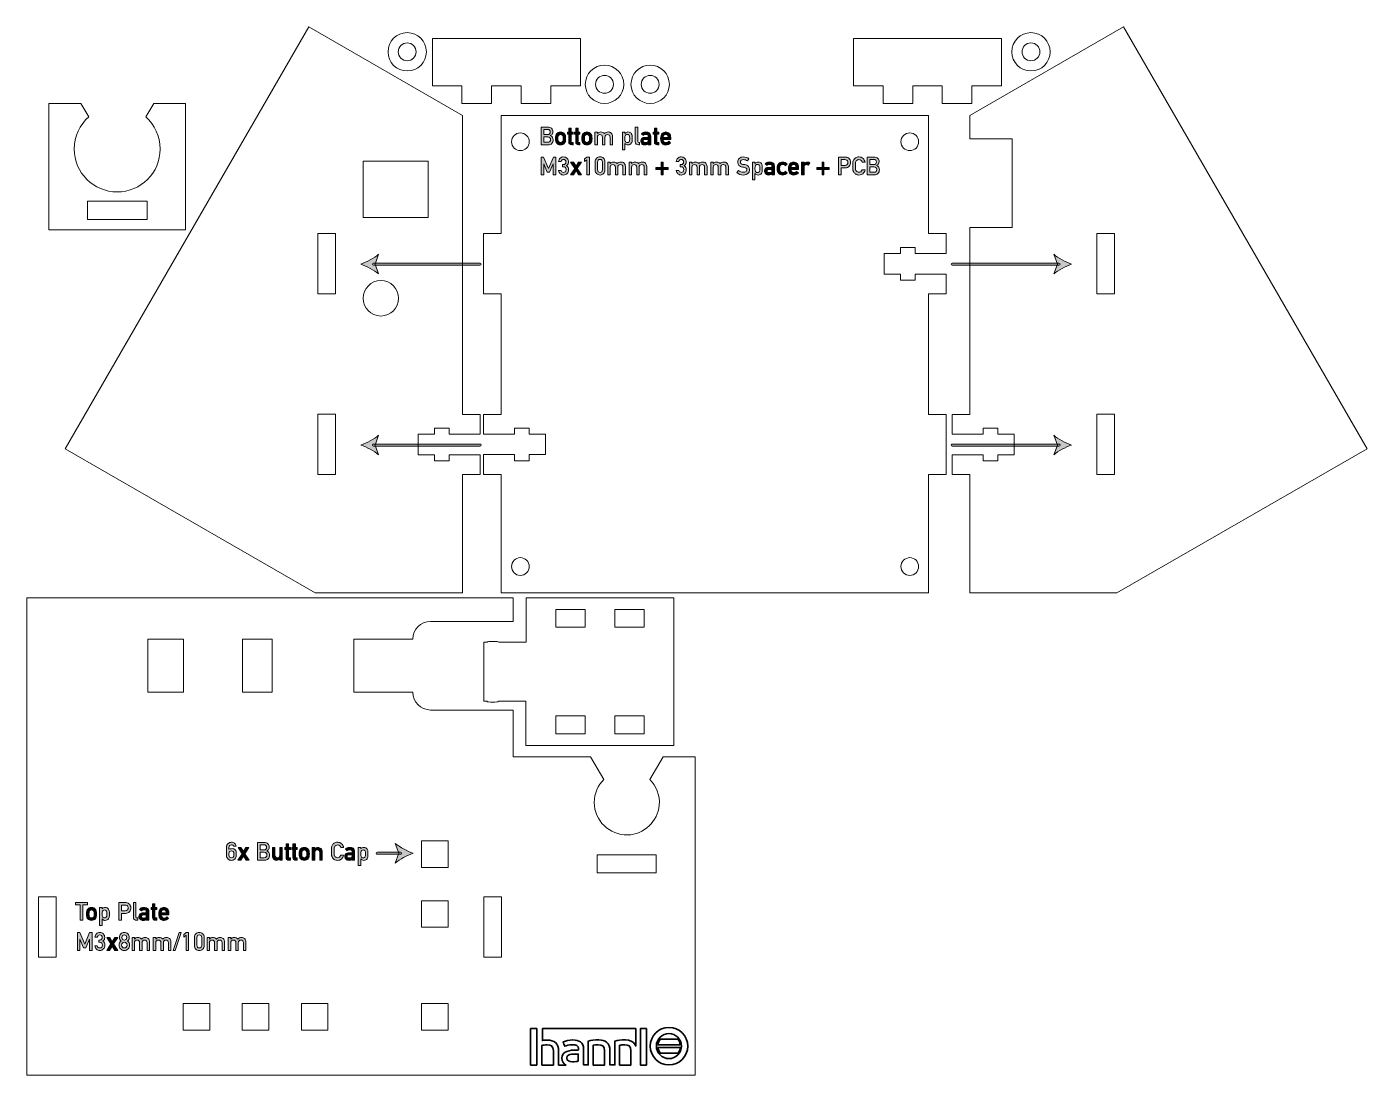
# Model space of a CAD drawing. Header units: inches. Extents: x -8 to 219, y 60 to 237.
import ezdxf

# ---------------------------------------------------------------- set-up
doc = ezdxf.new("R2010")
doc.units = ezdxf.units.IN
doc.header["$MEASUREMENT"] = 0
doc.layers.add('Ebene 1', color=7, linetype='Continuous')

# ---------------------------------------------------------------- blocks, each defined once
blk = doc.blocks.new('block 2')
at = {"layer": 'Ebene 1', "color": 1, "lineweight": 9}
blk.add_open_spline([(13.2, 224.42), (13.2, 224.42), (11.86, 222.16), (11.86, 222.16), (13.34, 220.82), (14.3, 218.91), (14.3, 216.72), (14.3, 212.7), (11.05, 209.46), (7.03, 209.46), (3.01, 209.46), (-0.24, 212.7), (-0.24, 216.72), (-0.24, 218.88), (0.72, 220.82), (2.2, 222.16), (2.2, 222.16), (0.86, 224.42), (0.86, 224.42), (0.86, 224.42), (-4.54, 224.42), (-4.54, 224.42), (-4.54, 224.42), (-4.54, 203.04), (-4.54, 203.04), (-4.54, 203.04), (18.6, 203.04), (18.6, 203.04), (18.6, 203.04), (18.6, 224.42), (18.6, 224.42), (18.6, 224.42), (13.2, 224.42), (13.2, 224.42)], degree=3, knots=[0, 0, 0, 0, 1, 1, 1, 2, 2, 2, 3, 3, 3, 4, 4, 4, 5, 5, 5, 6, 6, 6, 7, 7, 7, 8, 8, 8, 9, 9, 9, 10, 10, 10, 11, 11, 11, 11], dxfattribs=at)
blk = doc.blocks.new('block 3')
at = {"layer": 'Ebene 1', "color": 1, "lineweight": 9}
blk.add_lwpolyline([(12.07, 204.77), (1.99, 204.77), (1.99, 207.87), (12.07, 207.87), (12.07, 204.77)], dxfattribs=at)
blk = doc.blocks.new('block 4')
at = {"layer": 'Ebene 1', "color": 1, "lineweight": 9}
blk.add_lwpolyline([(131.6, 235.42), (131.6, 227.41), (136.61, 227.41), (136.61, 224.42), (141.62, 224.42), (141.62, 227.41), (146.63, 227.41), (146.63, 224.42), (151.64, 224.42), (151.64, 227.41), (156.65, 227.41), (156.65, 235.42), (131.6, 235.42)], dxfattribs=at)
blk = doc.blocks.new('block 5')
at = {"layer": 'Ebene 1', "color": 1, "lineweight": 9}
blk.add_lwpolyline([(60.35, 235.42), (60.35, 227.41), (65.36, 227.41), (65.36, 224.42), (70.37, 224.42), (70.37, 227.41), (75.38, 227.41), (75.38, 224.42), (80.39, 224.42), (80.39, 227.41), (85.4, 227.41), (85.4, 235.42), (60.35, 235.42)], dxfattribs=at)
blk = doc.blocks.new('block 6')
at = {"layer": 'Ebene 1', "color": 1, "lineweight": 9}
blk.add_lwpolyline([(144.31, 171.82), (144.31, 192.2), (147.31, 192.2), (147.31, 195.54), (142.05, 195.54), (142.05, 194.55), (139.55, 194.55), (139.55, 195.54), (136.79, 195.54), (136.79, 199.03), (139.55, 199.03), (139.55, 200.05), (142.05, 200.05), (142.05, 199.03), (147.31, 199.03), (147.31, 202.4), (144.31, 202.4), (144.31, 222.4), (71.99, 222.4), (71.99, 202.4), (68.99, 202.4), (68.99, 192.2), (71.99, 192.2), (71.99, 171.82), (68.99, 171.82), (68.99, 168.49), (74.25, 168.49), (74.25, 169.48), (76.75, 169.48), (76.75, 168.49), (79.5, 168.49), (79.5, 165), (76.75, 165), (76.75, 163.97), (74.25, 163.97), (74.25, 165), (68.99, 165), (68.99, 161.63), (71.99, 161.63), (71.99, 141.63), (144.31, 141.63), (144.31, 161.63), (147.31, 161.63), (147.31, 171.82), (144.31, 171.82)], dxfattribs=at)
blk = doc.blocks.new('block 7')
at = {"layer": 'Ebene 1', "color": 1, "lineweight": 9}
blk.add_open_spline([(141.13, 219.45), (141.96, 219.45), (142.63, 218.78), (142.63, 217.95), (142.63, 217.12), (141.96, 216.45), (141.13, 216.45), (140.31, 216.45), (139.63, 217.12), (139.63, 217.95), (139.63, 218.78), (140.31, 219.45), (141.13, 219.45)], degree=3, knots=[0, 0, 0, 0, 1, 1, 1, 2, 2, 2, 3, 3, 3, 4, 4, 4, 4], dxfattribs=at)
blk = doc.blocks.new('block 8')
at = {"layer": 'Ebene 1', "color": 1, "lineweight": 9}
blk.add_open_spline([(75.24, 216.45), (74.42, 216.45), (73.74, 217.12), (73.74, 217.95), (73.74, 218.78), (74.42, 219.45), (75.24, 219.45), (76.07, 219.45), (76.74, 218.78), (76.74, 217.95), (76.74, 217.12), (76.07, 216.45), (75.24, 216.45)], degree=3, knots=[0, 0, 0, 0, 1, 1, 1, 2, 2, 2, 3, 3, 3, 4, 4, 4, 4], dxfattribs=at)
blk = doc.blocks.new('block 9')
at = {"layer": 'Ebene 1', "color": 1, "lineweight": 9}
blk.add_open_spline([(75.24, 144.57), (74.42, 144.57), (73.74, 145.24), (73.74, 146.07), (73.74, 146.9), (74.42, 147.57), (75.24, 147.57), (76.07, 147.57), (76.74, 146.9), (76.74, 146.07), (76.74, 145.24), (76.07, 144.57), (75.24, 144.57)], degree=3, knots=[0, 0, 0, 0, 1, 1, 1, 2, 2, 2, 3, 3, 3, 4, 4, 4, 4], dxfattribs=at)
blk = doc.blocks.new('block 10')
at = {"layer": 'Ebene 1', "color": 1, "lineweight": 9}
blk.add_open_spline([(141.13, 144.57), (140.31, 144.57), (139.63, 145.24), (139.63, 146.07), (139.63, 146.9), (140.31, 147.57), (141.13, 147.57), (141.96, 147.57), (142.63, 146.9), (142.63, 146.07), (142.63, 145.24), (141.96, 144.57), (141.13, 144.57)], degree=3, knots=[0, 0, 0, 0, 1, 1, 1, 2, 2, 2, 3, 3, 3, 4, 4, 4, 4], dxfattribs=at)
blk = doc.blocks.new('block 11')
at = {"layer": 'Ebene 1', "lineweight": 0}
blk.add_open_spline([(78.74, 220.44), (78.74, 220.44), (79.88, 220.44), (79.88, 220.44), (80.16, 220.44), (80.38, 220.36), (80.52, 220.22), (80.67, 220.07), (80.74, 219.87), (80.74, 219.63), (80.74, 219.51), (80.71, 219.39), (80.65, 219.28), (80.62, 219.22), (80.58, 219.17), (80.52, 219.12), (80.46, 219.07), (80.39, 219.03), (80.31, 218.98), (80.31, 218.98), (80.31, 218.98), (80.31, 218.98), (80.47, 218.93), (80.59, 218.85), (80.67, 218.72), (80.75, 218.58), (80.79, 218.44), (80.79, 218.28), (80.78, 218.02), (80.7, 217.82), (80.55, 217.66), (80.4, 217.51), (80.2, 217.43), (79.97, 217.43), (79.97, 217.43), (78.74, 217.43), (78.74, 217.43), (78.74, 217.43), (78.74, 220.44), (78.74, 220.44)], degree=3, knots=[0, 0, 0, 0, 1, 1, 1, 2, 2, 2, 3, 3, 3, 4, 4, 4, 5, 5, 5, 6, 6, 6, 7, 7, 7, 8, 8, 8, 9, 9, 9, 10, 10, 10, 11, 11, 11, 12, 12, 12, 13, 13, 13, 13], dxfattribs=at)
blk = doc.blocks.new('block 12')
at = {"layer": 'Ebene 1', "lineweight": 0}
blk.add_open_spline([(79.19, 220.04), (79.19, 220.04), (79.19, 219.17), (79.19, 219.17), (79.19, 219.17), (79.82, 219.17), (79.82, 219.17), (79.99, 219.17), (80.11, 219.21), (80.18, 219.3), (80.26, 219.38), (80.3, 219.48), (80.3, 219.6), (80.3, 219.72), (80.26, 219.83), (80.18, 219.91), (80.11, 219.99), (79.99, 220.03), (79.82, 220.04), (79.82, 220.04), (79.19, 220.04), (79.19, 220.04)], degree=3, knots=[0, 0, 0, 0, 1, 1, 1, 2, 2, 2, 3, 3, 3, 4, 4, 4, 5, 5, 5, 6, 6, 6, 7, 7, 7, 7], dxfattribs=at)
blk = doc.blocks.new('block 13')
at = {"layer": 'Ebene 1', "lineweight": 0}
blk.add_open_spline([(79.19, 218.76), (79.19, 218.76), (79.19, 217.86), (79.19, 217.86), (79.19, 217.86), (79.87, 217.86), (79.87, 217.86), (80.03, 217.86), (80.15, 217.91), (80.23, 217.99), (80.31, 218.08), (80.34, 218.19), (80.34, 218.31), (80.34, 218.43), (80.31, 218.54), (80.23, 218.63), (80.15, 218.72), (80.03, 218.76), (79.87, 218.76), (79.87, 218.76), (79.19, 218.76), (79.19, 218.76)], degree=3, knots=[0, 0, 0, 0, 1, 1, 1, 2, 2, 2, 3, 3, 3, 4, 4, 4, 5, 5, 5, 6, 6, 6, 7, 7, 7, 7], dxfattribs=at)
blk = doc.blocks.new('block 14')
at = {"layer": 'Ebene 1'}
h = blk.add_hatch(color=112, dxfattribs=at)
h.dxf.hatch_style = 2
edge = h.paths.add_edge_path()
edge.add_spline(control_points=[(78.74, 220.44), (78.74, 220.44), (79.88, 220.44), (79.88, 220.44), (80.16, 220.44), (80.38, 220.36), (80.52, 220.22), (80.67, 220.07), (80.74, 219.87), (80.74, 219.63), (80.74, 219.51), (80.71, 219.39), (80.65, 219.28), (80.62, 219.22), (80.58, 219.17), (80.52, 219.12), (80.46, 219.07), (80.39, 219.03), (80.31, 218.98), (80.31, 218.98), (80.31, 218.98), (80.31, 218.98), (80.47, 218.93), (80.59, 218.85), (80.67, 218.72), (80.75, 218.58), (80.79, 218.44), (80.79, 218.28), (80.78, 218.02), (80.7, 217.82), (80.55, 217.66), (80.4, 217.51), (80.2, 217.43), (79.97, 217.43), (79.97, 217.43), (78.74, 217.43), (78.74, 217.43), (78.74, 217.43), (78.74, 220.44), (78.74, 220.44)], knot_values=[0, 0, 0, 0, 1, 1, 1, 2, 2, 2, 3, 3, 3, 4, 4, 4, 5, 5, 5, 6, 6, 6, 7, 7, 7, 8, 8, 8, 9, 9, 9, 10, 10, 10, 11, 11, 11, 12, 12, 12, 13, 13, 13, 13], degree=3, periodic=1)
edge = h.paths.add_edge_path()
edge.add_spline(control_points=[(79.19, 220.04), (79.19, 220.04), (79.19, 219.17), (79.19, 219.17), (79.19, 219.17), (79.82, 219.17), (79.82, 219.17), (79.99, 219.17), (80.11, 219.21), (80.18, 219.3), (80.26, 219.38), (80.3, 219.48), (80.3, 219.6), (80.3, 219.72), (80.26, 219.83), (80.18, 219.91), (80.11, 219.99), (79.99, 220.03), (79.82, 220.04), (79.82, 220.04), (79.19, 220.04), (79.19, 220.04)], knot_values=[0, 0, 0, 0, 1, 1, 1, 2, 2, 2, 3, 3, 3, 4, 4, 4, 5, 5, 5, 6, 6, 6, 7, 7, 7, 7], degree=3, periodic=1)
edge = h.paths.add_edge_path()
edge.add_spline(control_points=[(79.19, 218.76), (79.19, 218.76), (79.19, 217.86), (79.19, 217.86), (79.19, 217.86), (79.87, 217.86), (79.87, 217.86), (80.03, 217.86), (80.15, 217.91), (80.23, 217.99), (80.31, 218.08), (80.34, 218.19), (80.34, 218.31), (80.34, 218.43), (80.31, 218.54), (80.23, 218.63), (80.15, 218.72), (80.03, 218.76), (79.87, 218.76), (79.87, 218.76), (79.19, 218.76), (79.19, 218.76)], knot_values=[0, 0, 0, 0, 1, 1, 1, 2, 2, 2, 3, 3, 3, 4, 4, 4, 5, 5, 5, 6, 6, 6, 7, 7, 7, 7], degree=3, periodic=1)
at = {"layer": 'Ebene 1', "lineweight": 0}
for points, knots in [([(78.74, 220.44), (78.74, 220.44), (79.88, 220.44), (79.88, 220.44), (80.16, 220.44), (80.38, 220.36), (80.52, 220.22), (80.67, 220.07), (80.74, 219.87), (80.74, 219.63), (80.74, 219.51), (80.71, 219.39), (80.65, 219.28), (80.62, 219.22), (80.58, 219.17), (80.52, 219.12), (80.46, 219.07), (80.39, 219.03), (80.31, 218.98), (80.31, 218.98), (80.31, 218.98), (80.31, 218.98), (80.47, 218.93), (80.59, 218.85), (80.67, 218.72), (80.75, 218.58), (80.79, 218.44), (80.79, 218.28), (80.78, 218.02), (80.7, 217.82), (80.55, 217.66), (80.4, 217.51), (80.2, 217.43), (79.97, 217.43), (79.97, 217.43), (78.74, 217.43), (78.74, 217.43), (78.74, 217.43), (78.74, 220.44), (78.74, 220.44)], [0, 0, 0, 0, 1, 1, 1, 2, 2, 2, 3, 3, 3, 4, 4, 4, 5, 5, 5, 6, 6, 6, 7, 7, 7, 8, 8, 8, 9, 9, 9, 10, 10, 10, 11, 11, 11, 12, 12, 12, 13, 13, 13, 13]), ([(79.19, 220.04), (79.19, 220.04), (79.19, 219.17), (79.19, 219.17), (79.19, 219.17), (79.82, 219.17), (79.82, 219.17), (79.99, 219.17), (80.11, 219.21), (80.18, 219.3), (80.26, 219.38), (80.3, 219.48), (80.3, 219.6), (80.3, 219.72), (80.26, 219.83), (80.18, 219.91), (80.11, 219.99), (79.99, 220.03), (79.82, 220.04), (79.82, 220.04), (79.19, 220.04), (79.19, 220.04)], [0, 0, 0, 0, 1, 1, 1, 2, 2, 2, 3, 3, 3, 4, 4, 4, 5, 5, 5, 6, 6, 6, 7, 7, 7, 7]), ([(79.19, 218.76), (79.19, 218.76), (79.19, 217.86), (79.19, 217.86), (79.19, 217.86), (79.87, 217.86), (79.87, 217.86), (80.03, 217.86), (80.15, 217.91), (80.23, 217.99), (80.31, 218.08), (80.34, 218.19), (80.34, 218.31), (80.34, 218.43), (80.31, 218.54), (80.23, 218.63), (80.15, 218.72), (80.03, 218.76), (79.87, 218.76), (79.87, 218.76), (79.19, 218.76), (79.19, 218.76)], [0, 0, 0, 0, 1, 1, 1, 2, 2, 2, 3, 3, 3, 4, 4, 4, 5, 5, 5, 6, 6, 6, 7, 7, 7, 7])]:
    blk.add_open_spline(points, degree=3, knots=knots, dxfattribs=at)
blk = doc.blocks.new('block 15')
at = {"layer": 'Ebene 1', "lineweight": 0}
blk.add_open_spline([(81.18, 218.5), (81.18, 218.73), (81.2, 218.9), (81.24, 219.02), (81.28, 219.14), (81.33, 219.24), (81.41, 219.32), (81.47, 219.39), (81.55, 219.46), (81.65, 219.51), (81.75, 219.57), (81.88, 219.6), (82.04, 219.6), (82.21, 219.6), (82.34, 219.57), (82.44, 219.51), (82.54, 219.46), (82.62, 219.39), (82.67, 219.32), (82.76, 219.24), (82.81, 219.14), (82.85, 219.02), (82.88, 218.9), (82.9, 218.73), (82.9, 218.5), (82.9, 218.28), (82.88, 218.1), (82.85, 217.98), (82.81, 217.87), (82.75, 217.76), (82.67, 217.68), (82.65, 217.64), (82.61, 217.61), (82.57, 217.58), (82.54, 217.55), (82.49, 217.52), (82.44, 217.49), (82.34, 217.44), (82.21, 217.4), (82.04, 217.4), (81.88, 217.4), (81.75, 217.44), (81.65, 217.49), (81.55, 217.55), (81.47, 217.61), (81.41, 217.68), (81.33, 217.76), (81.28, 217.87), (81.24, 217.98), (81.2, 218.1), (81.18, 218.28), (81.18, 218.5)], degree=3, knots=[0, 0, 0, 0, 1, 1, 1, 2, 2, 2, 3, 3, 3, 4, 4, 4, 5, 5, 5, 6, 6, 6, 7, 7, 7, 8, 8, 8, 9, 9, 9, 10, 10, 10, 11, 11, 11, 12, 12, 12, 13, 13, 13, 14, 14, 14, 15, 15, 15, 16, 16, 16, 17, 17, 17, 17], dxfattribs=at)
blk = doc.blocks.new('block 16')
at = {"layer": 'Ebene 1', "lineweight": 0}
blk.add_open_spline([(82.48, 218.5), (82.48, 218.65), (82.47, 218.76), (82.46, 218.83), (82.45, 218.9), (82.42, 218.96), (82.38, 219.01), (82.35, 219.06), (82.3, 219.1), (82.24, 219.13), (82.18, 219.15), (82.12, 219.17), (82.04, 219.17), (81.97, 219.17), (81.91, 219.15), (81.84, 219.13), (81.79, 219.1), (81.74, 219.06), (81.7, 219.01), (81.67, 218.96), (81.64, 218.9), (81.63, 218.83), (81.61, 218.76), (81.6, 218.65), (81.6, 218.5), (81.6, 218.35), (81.61, 218.24), (81.63, 218.17), (81.64, 218.1), (81.67, 218.04), (81.7, 217.99), (81.74, 217.95), (81.79, 217.91), (81.84, 217.88), (81.91, 217.85), (81.97, 217.83), (82.04, 217.83), (82.12, 217.83), (82.18, 217.85), (82.24, 217.88), (82.3, 217.91), (82.35, 217.95), (82.38, 217.99), (82.42, 218.04), (82.45, 218.1), (82.46, 218.17), (82.47, 218.24), (82.48, 218.35), (82.48, 218.5)], degree=3, knots=[0, 0, 0, 0, 1, 1, 1, 2, 2, 2, 3, 3, 3, 4, 4, 4, 5, 5, 5, 6, 6, 6, 7, 7, 7, 8, 8, 8, 9, 9, 9, 10, 10, 10, 11, 11, 11, 12, 12, 12, 13, 13, 13, 14, 14, 14, 15, 15, 15, 16, 16, 16, 16], dxfattribs=at)
blk = doc.blocks.new('block 17')
at = {"layer": 'Ebene 1'}
h = blk.add_hatch(color=112, dxfattribs=at)
h.dxf.hatch_style = 2
edge = h.paths.add_edge_path()
edge.add_spline(control_points=[(81.18, 218.5), (81.18, 218.73), (81.2, 218.9), (81.24, 219.02), (81.28, 219.14), (81.33, 219.24), (81.41, 219.32), (81.47, 219.39), (81.55, 219.46), (81.65, 219.51), (81.75, 219.57), (81.88, 219.6), (82.04, 219.6), (82.21, 219.6), (82.34, 219.57), (82.44, 219.51), (82.54, 219.46), (82.62, 219.39), (82.67, 219.32), (82.76, 219.24), (82.81, 219.14), (82.85, 219.02), (82.88, 218.9), (82.9, 218.73), (82.9, 218.5), (82.9, 218.28), (82.88, 218.1), (82.85, 217.98), (82.81, 217.87), (82.75, 217.76), (82.67, 217.68), (82.65, 217.64), (82.61, 217.61), (82.57, 217.58), (82.54, 217.55), (82.49, 217.52), (82.44, 217.49), (82.34, 217.44), (82.21, 217.4), (82.04, 217.4), (81.88, 217.4), (81.75, 217.44), (81.65, 217.49), (81.55, 217.55), (81.47, 217.61), (81.41, 217.68), (81.33, 217.76), (81.28, 217.87), (81.24, 217.98), (81.2, 218.1), (81.18, 218.28), (81.18, 218.5)], knot_values=[0, 0, 0, 0, 1, 1, 1, 2, 2, 2, 3, 3, 3, 4, 4, 4, 5, 5, 5, 6, 6, 6, 7, 7, 7, 8, 8, 8, 9, 9, 9, 10, 10, 10, 11, 11, 11, 12, 12, 12, 13, 13, 13, 14, 14, 14, 15, 15, 15, 16, 16, 16, 17, 17, 17, 17], degree=3, periodic=1)
edge = h.paths.add_edge_path()
edge.add_spline(control_points=[(82.48, 218.5), (82.48, 218.65), (82.47, 218.76), (82.46, 218.83), (82.45, 218.9), (82.42, 218.96), (82.38, 219.01), (82.35, 219.06), (82.3, 219.1), (82.24, 219.13), (82.18, 219.15), (82.12, 219.17), (82.04, 219.17), (81.97, 219.17), (81.91, 219.15), (81.84, 219.13), (81.79, 219.1), (81.74, 219.06), (81.7, 219.01), (81.67, 218.96), (81.64, 218.9), (81.63, 218.83), (81.61, 218.76), (81.6, 218.65), (81.6, 218.5), (81.6, 218.35), (81.61, 218.24), (81.63, 218.17), (81.64, 218.1), (81.67, 218.04), (81.7, 217.99), (81.74, 217.95), (81.79, 217.91), (81.84, 217.88), (81.91, 217.85), (81.97, 217.83), (82.04, 217.83), (82.12, 217.83), (82.18, 217.85), (82.24, 217.88), (82.3, 217.91), (82.35, 217.95), (82.38, 217.99), (82.42, 218.04), (82.45, 218.1), (82.46, 218.17), (82.47, 218.24), (82.48, 218.35), (82.48, 218.5)], knot_values=[0, 0, 0, 0, 1, 1, 1, 2, 2, 2, 3, 3, 3, 4, 4, 4, 5, 5, 5, 6, 6, 6, 7, 7, 7, 8, 8, 8, 9, 9, 9, 10, 10, 10, 11, 11, 11, 12, 12, 12, 13, 13, 13, 14, 14, 14, 15, 15, 15, 16, 16, 16, 16], degree=3, periodic=1)
at = {"layer": 'Ebene 1', "lineweight": 0}
for points, knots in [([(81.18, 218.5), (81.18, 218.73), (81.2, 218.9), (81.24, 219.02), (81.28, 219.14), (81.33, 219.24), (81.41, 219.32), (81.47, 219.39), (81.55, 219.46), (81.65, 219.51), (81.75, 219.57), (81.88, 219.6), (82.04, 219.6), (82.21, 219.6), (82.34, 219.57), (82.44, 219.51), (82.54, 219.46), (82.62, 219.39), (82.67, 219.32), (82.76, 219.24), (82.81, 219.14), (82.85, 219.02), (82.88, 218.9), (82.9, 218.73), (82.9, 218.5), (82.9, 218.28), (82.88, 218.1), (82.85, 217.98), (82.81, 217.87), (82.75, 217.76), (82.67, 217.68), (82.65, 217.64), (82.61, 217.61), (82.57, 217.58), (82.54, 217.55), (82.49, 217.52), (82.44, 217.49), (82.34, 217.44), (82.21, 217.4), (82.04, 217.4), (81.88, 217.4), (81.75, 217.44), (81.65, 217.49), (81.55, 217.55), (81.47, 217.61), (81.41, 217.68), (81.33, 217.76), (81.28, 217.87), (81.24, 217.98), (81.2, 218.1), (81.18, 218.28), (81.18, 218.5)], [0, 0, 0, 0, 1, 1, 1, 2, 2, 2, 3, 3, 3, 4, 4, 4, 5, 5, 5, 6, 6, 6, 7, 7, 7, 8, 8, 8, 9, 9, 9, 10, 10, 10, 11, 11, 11, 12, 12, 12, 13, 13, 13, 14, 14, 14, 15, 15, 15, 16, 16, 16, 17, 17, 17, 17]), ([(82.48, 218.5), (82.48, 218.65), (82.47, 218.76), (82.46, 218.83), (82.45, 218.9), (82.42, 218.96), (82.38, 219.01), (82.35, 219.06), (82.3, 219.1), (82.24, 219.13), (82.18, 219.15), (82.12, 219.17), (82.04, 219.17), (81.97, 219.17), (81.91, 219.15), (81.84, 219.13), (81.79, 219.1), (81.74, 219.06), (81.7, 219.01), (81.67, 218.96), (81.64, 218.9), (81.63, 218.83), (81.61, 218.76), (81.6, 218.65), (81.6, 218.5), (81.6, 218.35), (81.61, 218.24), (81.63, 218.17), (81.64, 218.1), (81.67, 218.04), (81.7, 217.99), (81.74, 217.95), (81.79, 217.91), (81.84, 217.88), (81.91, 217.85), (81.97, 217.83), (82.04, 217.83), (82.12, 217.83), (82.18, 217.85), (82.24, 217.88), (82.3, 217.91), (82.35, 217.95), (82.38, 217.99), (82.42, 218.04), (82.45, 218.1), (82.46, 218.17), (82.47, 218.24), (82.48, 218.35), (82.48, 218.5)], [0, 0, 0, 0, 1, 1, 1, 2, 2, 2, 3, 3, 3, 4, 4, 4, 5, 5, 5, 6, 6, 6, 7, 7, 7, 8, 8, 8, 9, 9, 9, 10, 10, 10, 11, 11, 11, 12, 12, 12, 13, 13, 13, 14, 14, 14, 15, 15, 15, 16, 16, 16, 16])]:
    blk.add_open_spline(points, degree=3, knots=knots, dxfattribs=at)
blk = doc.blocks.new('block 18')
at = {"layer": 'Ebene 1', "lineweight": 0}
blk.add_open_spline([(83.43, 220.23), (83.43, 220.23), (83.85, 220.23), (83.85, 220.23), (83.85, 220.23), (83.85, 219.57), (83.85, 219.57), (83.85, 219.57), (84.15, 219.57), (84.15, 219.57), (84.15, 219.57), (84.15, 219.24), (84.15, 219.24), (84.15, 219.24), (83.85, 219.24), (83.85, 219.24), (83.85, 219.24), (83.85, 217.99), (83.85, 217.99), (83.84, 217.88), (83.89, 217.83), (84, 217.83), (84, 217.83), (84.15, 217.83), (84.15, 217.83), (84.15, 217.83), (84.15, 217.43), (84.15, 217.43), (84.15, 217.43), (83.93, 217.43), (83.93, 217.43), (83.79, 217.43), (83.67, 217.47), (83.57, 217.57), (83.48, 217.66), (83.43, 217.79), (83.43, 217.96), (83.43, 217.96), (83.43, 219.24), (83.43, 219.24), (83.43, 219.24), (83.22, 219.24), (83.22, 219.24), (83.22, 219.24), (83.22, 219.57), (83.22, 219.57), (83.22, 219.57), (83.43, 219.57), (83.43, 219.57), (83.43, 219.57), (83.43, 220.23), (83.43, 220.23)], degree=3, knots=[0, 0, 0, 0, 1, 1, 1, 2, 2, 2, 3, 3, 3, 4, 4, 4, 5, 5, 5, 6, 6, 6, 7, 7, 7, 8, 8, 8, 9, 9, 9, 10, 10, 10, 11, 11, 11, 12, 12, 12, 13, 13, 13, 14, 14, 14, 15, 15, 15, 16, 16, 16, 17, 17, 17, 17], dxfattribs=at)
blk = doc.blocks.new('block 19')
at = {"layer": 'Ebene 1'}
h = blk.add_hatch(color=112, dxfattribs=at)
h.dxf.hatch_style = 2
edge = h.paths.add_edge_path()
edge.add_spline(control_points=[(83.43, 220.23), (83.43, 220.23), (83.85, 220.23), (83.85, 220.23), (83.85, 220.23), (83.85, 219.57), (83.85, 219.57), (83.85, 219.57), (84.15, 219.57), (84.15, 219.57), (84.15, 219.57), (84.15, 219.24), (84.15, 219.24), (84.15, 219.24), (83.85, 219.24), (83.85, 219.24), (83.85, 219.24), (83.85, 217.99), (83.85, 217.99), (83.84, 217.88), (83.89, 217.83), (84, 217.83), (84, 217.83), (84.15, 217.83), (84.15, 217.83), (84.15, 217.83), (84.15, 217.43), (84.15, 217.43), (84.15, 217.43), (83.93, 217.43), (83.93, 217.43), (83.79, 217.43), (83.67, 217.47), (83.57, 217.57), (83.48, 217.66), (83.43, 217.79), (83.43, 217.96), (83.43, 217.96), (83.43, 219.24), (83.43, 219.24), (83.43, 219.24), (83.22, 219.24), (83.22, 219.24), (83.22, 219.24), (83.22, 219.57), (83.22, 219.57), (83.22, 219.57), (83.43, 219.57), (83.43, 219.57), (83.43, 219.57), (83.43, 220.23), (83.43, 220.23)], knot_values=[0, 0, 0, 0, 1, 1, 1, 2, 2, 2, 3, 3, 3, 4, 4, 4, 5, 5, 5, 6, 6, 6, 7, 7, 7, 8, 8, 8, 9, 9, 9, 10, 10, 10, 11, 11, 11, 12, 12, 12, 13, 13, 13, 14, 14, 14, 15, 15, 15, 16, 16, 16, 17, 17, 17, 17], degree=3, periodic=1)
at = {"layer": 'Ebene 1', "lineweight": 0}
blk.add_open_spline([(83.43, 220.23), (83.43, 220.23), (83.85, 220.23), (83.85, 220.23), (83.85, 220.23), (83.85, 219.57), (83.85, 219.57), (83.85, 219.57), (84.15, 219.57), (84.15, 219.57), (84.15, 219.57), (84.15, 219.24), (84.15, 219.24), (84.15, 219.24), (83.85, 219.24), (83.85, 219.24), (83.85, 219.24), (83.85, 217.99), (83.85, 217.99), (83.84, 217.88), (83.89, 217.83), (84, 217.83), (84, 217.83), (84.15, 217.83), (84.15, 217.83), (84.15, 217.83), (84.15, 217.43), (84.15, 217.43), (84.15, 217.43), (83.93, 217.43), (83.93, 217.43), (83.79, 217.43), (83.67, 217.47), (83.57, 217.57), (83.48, 217.66), (83.43, 217.79), (83.43, 217.96), (83.43, 217.96), (83.43, 219.24), (83.43, 219.24), (83.43, 219.24), (83.22, 219.24), (83.22, 219.24), (83.22, 219.24), (83.22, 219.57), (83.22, 219.57), (83.22, 219.57), (83.43, 219.57), (83.43, 219.57), (83.43, 219.57), (83.43, 220.23), (83.43, 220.23)], degree=3, knots=[0, 0, 0, 0, 1, 1, 1, 2, 2, 2, 3, 3, 3, 4, 4, 4, 5, 5, 5, 6, 6, 6, 7, 7, 7, 8, 8, 8, 9, 9, 9, 10, 10, 10, 11, 11, 11, 12, 12, 12, 13, 13, 13, 14, 14, 14, 15, 15, 15, 16, 16, 16, 17, 17, 17, 17], dxfattribs=at)
blk = doc.blocks.new('block 20')
at = {"layer": 'Ebene 1', "lineweight": 0}
blk.add_open_spline([(84.61, 220.23), (84.61, 220.23), (85.02, 220.23), (85.02, 220.23), (85.02, 220.23), (85.02, 219.57), (85.02, 219.57), (85.02, 219.57), (85.33, 219.57), (85.33, 219.57), (85.33, 219.57), (85.33, 219.24), (85.33, 219.24), (85.33, 219.24), (85.02, 219.24), (85.02, 219.24), (85.02, 219.24), (85.02, 217.99), (85.02, 217.99), (85.02, 217.88), (85.07, 217.83), (85.17, 217.83), (85.17, 217.83), (85.33, 217.83), (85.33, 217.83), (85.33, 217.83), (85.33, 217.43), (85.33, 217.43), (85.33, 217.43), (85.11, 217.43), (85.11, 217.43), (84.96, 217.43), (84.84, 217.47), (84.75, 217.57), (84.65, 217.66), (84.61, 217.79), (84.61, 217.96), (84.61, 217.96), (84.61, 219.24), (84.61, 219.24), (84.61, 219.24), (84.4, 219.24), (84.4, 219.24), (84.4, 219.24), (84.4, 219.57), (84.4, 219.57), (84.4, 219.57), (84.61, 219.57), (84.61, 219.57), (84.61, 219.57), (84.61, 220.23), (84.61, 220.23)], degree=3, knots=[0, 0, 0, 0, 1, 1, 1, 2, 2, 2, 3, 3, 3, 4, 4, 4, 5, 5, 5, 6, 6, 6, 7, 7, 7, 8, 8, 8, 9, 9, 9, 10, 10, 10, 11, 11, 11, 12, 12, 12, 13, 13, 13, 14, 14, 14, 15, 15, 15, 16, 16, 16, 17, 17, 17, 17], dxfattribs=at)
blk = doc.blocks.new('block 21')
at = {"layer": 'Ebene 1'}
h = blk.add_hatch(color=112, dxfattribs=at)
h.dxf.hatch_style = 2
edge = h.paths.add_edge_path()
edge.add_spline(control_points=[(84.61, 220.23), (84.61, 220.23), (85.02, 220.23), (85.02, 220.23), (85.02, 220.23), (85.02, 219.57), (85.02, 219.57), (85.02, 219.57), (85.33, 219.57), (85.33, 219.57), (85.33, 219.57), (85.33, 219.24), (85.33, 219.24), (85.33, 219.24), (85.02, 219.24), (85.02, 219.24), (85.02, 219.24), (85.02, 217.99), (85.02, 217.99), (85.02, 217.88), (85.07, 217.83), (85.17, 217.83), (85.17, 217.83), (85.33, 217.83), (85.33, 217.83), (85.33, 217.83), (85.33, 217.43), (85.33, 217.43), (85.33, 217.43), (85.11, 217.43), (85.11, 217.43), (84.96, 217.43), (84.84, 217.47), (84.75, 217.57), (84.65, 217.66), (84.61, 217.79), (84.61, 217.96), (84.61, 217.96), (84.61, 219.24), (84.61, 219.24), (84.61, 219.24), (84.4, 219.24), (84.4, 219.24), (84.4, 219.24), (84.4, 219.57), (84.4, 219.57), (84.4, 219.57), (84.61, 219.57), (84.61, 219.57), (84.61, 219.57), (84.61, 220.23), (84.61, 220.23)], knot_values=[0, 0, 0, 0, 1, 1, 1, 2, 2, 2, 3, 3, 3, 4, 4, 4, 5, 5, 5, 6, 6, 6, 7, 7, 7, 8, 8, 8, 9, 9, 9, 10, 10, 10, 11, 11, 11, 12, 12, 12, 13, 13, 13, 14, 14, 14, 15, 15, 15, 16, 16, 16, 17, 17, 17, 17], degree=3, periodic=1)
at = {"layer": 'Ebene 1', "lineweight": 0}
blk.add_open_spline([(84.61, 220.23), (84.61, 220.23), (85.02, 220.23), (85.02, 220.23), (85.02, 220.23), (85.02, 219.57), (85.02, 219.57), (85.02, 219.57), (85.33, 219.57), (85.33, 219.57), (85.33, 219.57), (85.33, 219.24), (85.33, 219.24), (85.33, 219.24), (85.02, 219.24), (85.02, 219.24), (85.02, 219.24), (85.02, 217.99), (85.02, 217.99), (85.02, 217.88), (85.07, 217.83), (85.17, 217.83), (85.17, 217.83), (85.33, 217.83), (85.33, 217.83), (85.33, 217.83), (85.33, 217.43), (85.33, 217.43), (85.33, 217.43), (85.11, 217.43), (85.11, 217.43), (84.96, 217.43), (84.84, 217.47), (84.75, 217.57), (84.65, 217.66), (84.61, 217.79), (84.61, 217.96), (84.61, 217.96), (84.61, 219.24), (84.61, 219.24), (84.61, 219.24), (84.4, 219.24), (84.4, 219.24), (84.4, 219.24), (84.4, 219.57), (84.4, 219.57), (84.4, 219.57), (84.61, 219.57), (84.61, 219.57), (84.61, 219.57), (84.61, 220.23), (84.61, 220.23)], degree=3, knots=[0, 0, 0, 0, 1, 1, 1, 2, 2, 2, 3, 3, 3, 4, 4, 4, 5, 5, 5, 6, 6, 6, 7, 7, 7, 8, 8, 8, 9, 9, 9, 10, 10, 10, 11, 11, 11, 12, 12, 12, 13, 13, 13, 14, 14, 14, 15, 15, 15, 16, 16, 16, 17, 17, 17, 17], dxfattribs=at)
blk = doc.blocks.new('block 22')
at = {"layer": 'Ebene 1', "lineweight": 0}
blk.add_open_spline([(85.65, 218.5), (85.65, 218.73), (85.67, 218.9), (85.71, 219.02), (85.75, 219.14), (85.8, 219.24), (85.88, 219.32), (85.94, 219.39), (86.02, 219.46), (86.12, 219.51), (86.22, 219.57), (86.35, 219.6), (86.51, 219.6), (86.68, 219.6), (86.81, 219.57), (86.91, 219.51), (87.01, 219.46), (87.09, 219.39), (87.14, 219.32), (87.22, 219.24), (87.28, 219.14), (87.32, 219.02), (87.35, 218.9), (87.37, 218.73), (87.37, 218.5), (87.37, 218.28), (87.35, 218.1), (87.32, 217.98), (87.28, 217.87), (87.22, 217.76), (87.14, 217.68), (87.11, 217.64), (87.08, 217.61), (87.04, 217.58), (87.01, 217.55), (86.96, 217.52), (86.91, 217.49), (86.81, 217.44), (86.67, 217.4), (86.51, 217.4), (86.35, 217.4), (86.22, 217.44), (86.12, 217.49), (86.02, 217.55), (85.94, 217.61), (85.88, 217.68), (85.8, 217.76), (85.75, 217.87), (85.71, 217.98), (85.67, 218.1), (85.65, 218.28), (85.65, 218.5)], degree=3, knots=[0, 0, 0, 0, 1, 1, 1, 2, 2, 2, 3, 3, 3, 4, 4, 4, 5, 5, 5, 6, 6, 6, 7, 7, 7, 8, 8, 8, 9, 9, 9, 10, 10, 10, 11, 11, 11, 12, 12, 12, 13, 13, 13, 14, 14, 14, 15, 15, 15, 16, 16, 16, 17, 17, 17, 17], dxfattribs=at)
blk = doc.blocks.new('block 23')
at = {"layer": 'Ebene 1', "lineweight": 0}
blk.add_open_spline([(86.95, 218.5), (86.95, 218.65), (86.94, 218.76), (86.93, 218.83), (86.92, 218.9), (86.89, 218.96), (86.85, 219.01), (86.82, 219.06), (86.77, 219.1), (86.71, 219.13), (86.65, 219.15), (86.59, 219.17), (86.51, 219.17), (86.44, 219.17), (86.37, 219.15), (86.31, 219.13), (86.26, 219.1), (86.21, 219.06), (86.17, 219.01), (86.14, 218.96), (86.11, 218.9), (86.1, 218.83), (86.08, 218.76), (86.07, 218.65), (86.07, 218.5), (86.07, 218.35), (86.08, 218.24), (86.1, 218.17), (86.11, 218.1), (86.14, 218.04), (86.17, 217.99), (86.21, 217.95), (86.26, 217.91), (86.31, 217.88), (86.37, 217.85), (86.44, 217.83), (86.51, 217.83), (86.59, 217.83), (86.65, 217.85), (86.71, 217.88), (86.77, 217.91), (86.82, 217.95), (86.85, 217.99), (86.89, 218.04), (86.92, 218.1), (86.93, 218.17), (86.94, 218.24), (86.95, 218.35), (86.95, 218.5)], degree=3, knots=[0, 0, 0, 0, 1, 1, 1, 2, 2, 2, 3, 3, 3, 4, 4, 4, 5, 5, 5, 6, 6, 6, 7, 7, 7, 8, 8, 8, 9, 9, 9, 10, 10, 10, 11, 11, 11, 12, 12, 12, 13, 13, 13, 14, 14, 14, 15, 15, 15, 16, 16, 16, 16], dxfattribs=at)
blk = doc.blocks.new('block 24')
at = {"layer": 'Ebene 1'}
h = blk.add_hatch(color=112, dxfattribs=at)
h.dxf.hatch_style = 2
edge = h.paths.add_edge_path()
edge.add_spline(control_points=[(85.65, 218.5), (85.65, 218.73), (85.67, 218.9), (85.71, 219.02), (85.75, 219.14), (85.8, 219.24), (85.88, 219.32), (85.94, 219.39), (86.02, 219.46), (86.12, 219.51), (86.22, 219.57), (86.35, 219.6), (86.51, 219.6), (86.68, 219.6), (86.81, 219.57), (86.91, 219.51), (87.01, 219.46), (87.09, 219.39), (87.14, 219.32), (87.22, 219.24), (87.28, 219.14), (87.32, 219.02), (87.35, 218.9), (87.37, 218.73), (87.37, 218.5), (87.37, 218.28), (87.35, 218.1), (87.32, 217.98), (87.28, 217.87), (87.22, 217.76), (87.14, 217.68), (87.11, 217.64), (87.08, 217.61), (87.04, 217.58), (87.01, 217.55), (86.96, 217.52), (86.91, 217.49), (86.81, 217.44), (86.67, 217.4), (86.51, 217.4), (86.35, 217.4), (86.22, 217.44), (86.12, 217.49), (86.02, 217.55), (85.94, 217.61), (85.88, 217.68), (85.8, 217.76), (85.75, 217.87), (85.71, 217.98), (85.67, 218.1), (85.65, 218.28), (85.65, 218.5)], knot_values=[0, 0, 0, 0, 1, 1, 1, 2, 2, 2, 3, 3, 3, 4, 4, 4, 5, 5, 5, 6, 6, 6, 7, 7, 7, 8, 8, 8, 9, 9, 9, 10, 10, 10, 11, 11, 11, 12, 12, 12, 13, 13, 13, 14, 14, 14, 15, 15, 15, 16, 16, 16, 17, 17, 17, 17], degree=3, periodic=1)
edge = h.paths.add_edge_path()
edge.add_spline(control_points=[(86.95, 218.5), (86.95, 218.65), (86.94, 218.76), (86.93, 218.83), (86.92, 218.9), (86.89, 218.96), (86.85, 219.01), (86.82, 219.06), (86.77, 219.1), (86.71, 219.13), (86.65, 219.15), (86.59, 219.17), (86.51, 219.17), (86.44, 219.17), (86.37, 219.15), (86.31, 219.13), (86.26, 219.1), (86.21, 219.06), (86.17, 219.01), (86.14, 218.96), (86.11, 218.9), (86.1, 218.83), (86.08, 218.76), (86.07, 218.65), (86.07, 218.5), (86.07, 218.35), (86.08, 218.24), (86.1, 218.17), (86.11, 218.1), (86.14, 218.04), (86.17, 217.99), (86.21, 217.95), (86.26, 217.91), (86.31, 217.88), (86.37, 217.85), (86.44, 217.83), (86.51, 217.83), (86.59, 217.83), (86.65, 217.85), (86.71, 217.88), (86.77, 217.91), (86.82, 217.95), (86.85, 217.99), (86.89, 218.04), (86.92, 218.1), (86.93, 218.17), (86.94, 218.24), (86.95, 218.35), (86.95, 218.5)], knot_values=[0, 0, 0, 0, 1, 1, 1, 2, 2, 2, 3, 3, 3, 4, 4, 4, 5, 5, 5, 6, 6, 6, 7, 7, 7, 8, 8, 8, 9, 9, 9, 10, 10, 10, 11, 11, 11, 12, 12, 12, 13, 13, 13, 14, 14, 14, 15, 15, 15, 16, 16, 16, 16], degree=3, periodic=1)
at = {"layer": 'Ebene 1', "lineweight": 0}
for points, knots in [([(85.65, 218.5), (85.65, 218.73), (85.67, 218.9), (85.71, 219.02), (85.75, 219.14), (85.8, 219.24), (85.88, 219.32), (85.94, 219.39), (86.02, 219.46), (86.12, 219.51), (86.22, 219.57), (86.35, 219.6), (86.51, 219.6), (86.68, 219.6), (86.81, 219.57), (86.91, 219.51), (87.01, 219.46), (87.09, 219.39), (87.14, 219.32), (87.22, 219.24), (87.28, 219.14), (87.32, 219.02), (87.35, 218.9), (87.37, 218.73), (87.37, 218.5), (87.37, 218.28), (87.35, 218.1), (87.32, 217.98), (87.28, 217.87), (87.22, 217.76), (87.14, 217.68), (87.11, 217.64), (87.08, 217.61), (87.04, 217.58), (87.01, 217.55), (86.96, 217.52), (86.91, 217.49), (86.81, 217.44), (86.67, 217.4), (86.51, 217.4), (86.35, 217.4), (86.22, 217.44), (86.12, 217.49), (86.02, 217.55), (85.94, 217.61), (85.88, 217.68), (85.8, 217.76), (85.75, 217.87), (85.71, 217.98), (85.67, 218.1), (85.65, 218.28), (85.65, 218.5)], [0, 0, 0, 0, 1, 1, 1, 2, 2, 2, 3, 3, 3, 4, 4, 4, 5, 5, 5, 6, 6, 6, 7, 7, 7, 8, 8, 8, 9, 9, 9, 10, 10, 10, 11, 11, 11, 12, 12, 12, 13, 13, 13, 14, 14, 14, 15, 15, 15, 16, 16, 16, 17, 17, 17, 17]), ([(86.95, 218.5), (86.95, 218.65), (86.94, 218.76), (86.93, 218.83), (86.92, 218.9), (86.89, 218.96), (86.85, 219.01), (86.82, 219.06), (86.77, 219.1), (86.71, 219.13), (86.65, 219.15), (86.59, 219.17), (86.51, 219.17), (86.44, 219.17), (86.37, 219.15), (86.31, 219.13), (86.26, 219.1), (86.21, 219.06), (86.17, 219.01), (86.14, 218.96), (86.11, 218.9), (86.1, 218.83), (86.08, 218.76), (86.07, 218.65), (86.07, 218.5), (86.07, 218.35), (86.08, 218.24), (86.1, 218.17), (86.11, 218.1), (86.14, 218.04), (86.17, 217.99), (86.21, 217.95), (86.26, 217.91), (86.31, 217.88), (86.37, 217.85), (86.44, 217.83), (86.51, 217.83), (86.59, 217.83), (86.65, 217.85), (86.71, 217.88), (86.77, 217.91), (86.82, 217.95), (86.85, 217.99), (86.89, 218.04), (86.92, 218.1), (86.93, 218.17), (86.94, 218.24), (86.95, 218.35), (86.95, 218.5)], [0, 0, 0, 0, 1, 1, 1, 2, 2, 2, 3, 3, 3, 4, 4, 4, 5, 5, 5, 6, 6, 6, 7, 7, 7, 8, 8, 8, 9, 9, 9, 10, 10, 10, 11, 11, 11, 12, 12, 12, 13, 13, 13, 14, 14, 14, 15, 15, 15, 16, 16, 16, 16])]:
    blk.add_open_spline(points, degree=3, knots=knots, dxfattribs=at)
blk = doc.blocks.new('block 25')
at = {"layer": 'Ebene 1', "lineweight": 0}
blk.add_open_spline([(87.86, 219.57), (87.86, 219.57), (88.27, 219.57), (88.27, 219.57), (88.27, 219.57), (88.27, 219.34), (88.27, 219.34), (88.27, 219.34), (88.28, 219.34), (88.28, 219.34), (88.42, 219.51), (88.61, 219.6), (88.84, 219.6), (88.99, 219.6), (89.11, 219.57), (89.2, 219.52), (89.29, 219.47), (89.37, 219.4), (89.45, 219.32), (89.62, 219.51), (89.84, 219.6), (90.12, 219.6), (90.3, 219.6), (90.47, 219.54), (90.61, 219.41), (90.76, 219.28), (90.83, 219.1), (90.84, 218.85), (90.84, 218.85), (90.84, 217.43), (90.84, 217.43), (90.84, 217.43), (90.42, 217.43), (90.42, 217.43), (90.42, 217.43), (90.42, 218.71), (90.42, 218.71), (90.42, 218.86), (90.38, 218.97), (90.3, 219.05), (90.22, 219.13), (90.12, 219.17), (89.99, 219.17), (89.87, 219.17), (89.76, 219.13), (89.68, 219.05), (89.6, 218.97), (89.56, 218.86), (89.56, 218.71), (89.56, 218.71), (89.56, 217.43), (89.56, 217.43), (89.56, 217.43), (89.14, 217.43), (89.14, 217.43), (89.14, 217.43), (89.14, 218.71), (89.14, 218.71), (89.14, 218.86), (89.1, 218.97), (89.02, 219.05), (88.94, 219.13), (88.84, 219.17), (88.71, 219.17), (88.58, 219.17), (88.48, 219.13), (88.4, 219.05), (88.32, 218.97), (88.27, 218.86), (88.27, 218.71), (88.27, 218.71), (88.27, 217.43), (88.27, 217.43), (88.27, 217.43), (87.86, 217.43), (87.86, 217.43), (87.86, 217.43), (87.86, 219.57), (87.86, 219.57)], degree=3, knots=[0, 0, 0, 0, 1, 1, 1, 2, 2, 2, 3, 3, 3, 4, 4, 4, 5, 5, 5, 6, 6, 6, 7, 7, 7, 8, 8, 8, 9, 9, 9, 10, 10, 10, 11, 11, 11, 12, 12, 12, 13, 13, 13, 14, 14, 14, 15, 15, 15, 16, 16, 16, 17, 17, 17, 18, 18, 18, 19, 19, 19, 20, 20, 20, 21, 21, 21, 22, 22, 22, 23, 23, 23, 24, 24, 24, 25, 25, 25, 26, 26, 26, 26], dxfattribs=at)
blk = doc.blocks.new('block 26')
at = {"layer": 'Ebene 1'}
h = blk.add_hatch(color=112, dxfattribs=at)
h.dxf.hatch_style = 2
edge = h.paths.add_edge_path()
edge.add_spline(control_points=[(87.86, 219.57), (87.86, 219.57), (88.27, 219.57), (88.27, 219.57), (88.27, 219.57), (88.27, 219.34), (88.27, 219.34), (88.27, 219.34), (88.28, 219.34), (88.28, 219.34), (88.42, 219.51), (88.61, 219.6), (88.84, 219.6), (88.99, 219.6), (89.11, 219.57), (89.2, 219.52), (89.29, 219.47), (89.37, 219.4), (89.45, 219.32), (89.62, 219.51), (89.84, 219.6), (90.12, 219.6), (90.3, 219.6), (90.47, 219.54), (90.61, 219.41), (90.76, 219.28), (90.83, 219.1), (90.84, 218.85), (90.84, 218.85), (90.84, 217.43), (90.84, 217.43), (90.84, 217.43), (90.42, 217.43), (90.42, 217.43), (90.42, 217.43), (90.42, 218.71), (90.42, 218.71), (90.42, 218.86), (90.38, 218.97), (90.3, 219.05), (90.22, 219.13), (90.12, 219.17), (89.99, 219.17), (89.87, 219.17), (89.76, 219.13), (89.68, 219.05), (89.6, 218.97), (89.56, 218.86), (89.56, 218.71), (89.56, 218.71), (89.56, 217.43), (89.56, 217.43), (89.56, 217.43), (89.14, 217.43), (89.14, 217.43), (89.14, 217.43), (89.14, 218.71), (89.14, 218.71), (89.14, 218.86), (89.1, 218.97), (89.02, 219.05), (88.94, 219.13), (88.84, 219.17), (88.71, 219.17), (88.58, 219.17), (88.48, 219.13), (88.4, 219.05), (88.32, 218.97), (88.27, 218.86), (88.27, 218.71), (88.27, 218.71), (88.27, 217.43), (88.27, 217.43), (88.27, 217.43), (87.86, 217.43), (87.86, 217.43), (87.86, 217.43), (87.86, 219.57), (87.86, 219.57)], knot_values=[0, 0, 0, 0, 1, 1, 1, 2, 2, 2, 3, 3, 3, 4, 4, 4, 5, 5, 5, 6, 6, 6, 7, 7, 7, 8, 8, 8, 9, 9, 9, 10, 10, 10, 11, 11, 11, 12, 12, 12, 13, 13, 13, 14, 14, 14, 15, 15, 15, 16, 16, 16, 17, 17, 17, 18, 18, 18, 19, 19, 19, 20, 20, 20, 21, 21, 21, 22, 22, 22, 23, 23, 23, 24, 24, 24, 25, 25, 25, 26, 26, 26, 26], degree=3, periodic=1)
at = {"layer": 'Ebene 1', "lineweight": 0}
blk.add_open_spline([(87.86, 219.57), (87.86, 219.57), (88.27, 219.57), (88.27, 219.57), (88.27, 219.57), (88.27, 219.34), (88.27, 219.34), (88.27, 219.34), (88.28, 219.34), (88.28, 219.34), (88.42, 219.51), (88.61, 219.6), (88.84, 219.6), (88.99, 219.6), (89.11, 219.57), (89.2, 219.52), (89.29, 219.47), (89.37, 219.4), (89.45, 219.32), (89.62, 219.51), (89.84, 219.6), (90.12, 219.6), (90.3, 219.6), (90.47, 219.54), (90.61, 219.41), (90.76, 219.28), (90.83, 219.1), (90.84, 218.85), (90.84, 218.85), (90.84, 217.43), (90.84, 217.43), (90.84, 217.43), (90.42, 217.43), (90.42, 217.43), (90.42, 217.43), (90.42, 218.71), (90.42, 218.71), (90.42, 218.86), (90.38, 218.97), (90.3, 219.05), (90.22, 219.13), (90.12, 219.17), (89.99, 219.17), (89.87, 219.17), (89.76, 219.13), (89.68, 219.05), (89.6, 218.97), (89.56, 218.86), (89.56, 218.71), (89.56, 218.71), (89.56, 217.43), (89.56, 217.43), (89.56, 217.43), (89.14, 217.43), (89.14, 217.43), (89.14, 217.43), (89.14, 218.71), (89.14, 218.71), (89.14, 218.86), (89.1, 218.97), (89.02, 219.05), (88.94, 219.13), (88.84, 219.17), (88.71, 219.17), (88.58, 219.17), (88.48, 219.13), (88.4, 219.05), (88.32, 218.97), (88.27, 218.86), (88.27, 218.71), (88.27, 218.71), (88.27, 217.43), (88.27, 217.43), (88.27, 217.43), (87.86, 217.43), (87.86, 217.43), (87.86, 217.43), (87.86, 219.57), (87.86, 219.57)], degree=3, knots=[0, 0, 0, 0, 1, 1, 1, 2, 2, 2, 3, 3, 3, 4, 4, 4, 5, 5, 5, 6, 6, 6, 7, 7, 7, 8, 8, 8, 9, 9, 9, 10, 10, 10, 11, 11, 11, 12, 12, 12, 13, 13, 13, 14, 14, 14, 15, 15, 15, 16, 16, 16, 17, 17, 17, 18, 18, 18, 19, 19, 19, 20, 20, 20, 21, 21, 21, 22, 22, 22, 23, 23, 23, 24, 24, 24, 25, 25, 25, 26, 26, 26, 26], dxfattribs=at)
blk = doc.blocks.new('block 27')
at = {"layer": 'Ebene 1', "lineweight": 0}
blk.add_open_spline([(92.5, 219.57), (92.5, 219.57), (92.91, 219.57), (92.91, 219.57), (92.91, 219.57), (92.91, 219.35), (92.91, 219.35), (93.05, 219.51), (93.23, 219.59), (93.45, 219.6), (93.7, 219.59), (93.89, 219.5), (94.01, 219.32), (94.06, 219.25), (94.1, 219.16), (94.13, 219.05), (94.15, 218.94), (94.16, 218.76), (94.16, 218.5), (94.16, 218.24), (94.15, 218.06), (94.13, 217.95), (94.1, 217.84), (94.06, 217.75), (94.01, 217.68), (93.95, 217.6), (93.87, 217.53), (93.78, 217.48), (93.69, 217.43), (93.58, 217.4), (93.45, 217.4), (93.34, 217.4), (93.25, 217.43), (93.16, 217.47), (93.07, 217.52), (92.99, 217.58), (92.91, 217.65), (92.91, 217.65), (92.91, 216.56), (92.91, 216.56), (92.91, 216.56), (92.5, 216.56), (92.5, 216.56), (92.5, 216.56), (92.5, 219.57), (92.5, 219.57)], degree=3, knots=[0, 0, 0, 0, 1, 1, 1, 2, 2, 2, 3, 3, 3, 4, 4, 4, 5, 5, 5, 6, 6, 6, 7, 7, 7, 8, 8, 8, 9, 9, 9, 10, 10, 10, 11, 11, 11, 12, 12, 12, 13, 13, 13, 14, 14, 14, 15, 15, 15, 15], dxfattribs=at)
blk = doc.blocks.new('block 28')
at = {"layer": 'Ebene 1', "lineweight": 0}
blk.add_open_spline([(93.32, 217.83), (93.42, 217.83), (93.5, 217.85), (93.56, 217.89), (93.62, 217.93), (93.66, 217.98), (93.68, 218.04), (93.71, 218.11), (93.72, 218.18), (93.73, 218.26), (93.74, 218.34), (93.74, 218.42), (93.74, 218.5), (93.74, 218.58), (93.74, 218.67), (93.73, 218.75), (93.72, 218.83), (93.71, 218.9), (93.68, 218.96), (93.66, 219.03), (93.62, 219.08), (93.56, 219.12), (93.5, 219.15), (93.42, 219.17), (93.32, 219.17), (93.23, 219.17), (93.16, 219.15), (93.1, 219.11), (93.04, 219.07), (93, 219.02), (92.98, 218.95), (92.95, 218.89), (92.93, 218.82), (92.93, 218.74), (92.92, 218.66), (92.91, 218.58), (92.91, 218.5), (92.91, 218.42), (92.92, 218.35), (92.93, 218.27), (92.93, 218.19), (92.95, 218.12), (92.98, 218.05), (93, 217.99), (93.04, 217.93), (93.1, 217.89), (93.16, 217.85), (93.23, 217.83), (93.32, 217.83)], degree=3, knots=[0, 0, 0, 0, 1, 1, 1, 2, 2, 2, 3, 3, 3, 4, 4, 4, 5, 5, 5, 6, 6, 6, 7, 7, 7, 8, 8, 8, 9, 9, 9, 10, 10, 10, 11, 11, 11, 12, 12, 12, 13, 13, 13, 14, 14, 14, 15, 15, 15, 16, 16, 16, 16], dxfattribs=at)
blk = doc.blocks.new('block 29')
at = {"layer": 'Ebene 1'}
h = blk.add_hatch(color=112, dxfattribs=at)
h.dxf.hatch_style = 2
edge = h.paths.add_edge_path()
edge.add_spline(control_points=[(92.5, 219.57), (92.5, 219.57), (92.91, 219.57), (92.91, 219.57), (92.91, 219.57), (92.91, 219.35), (92.91, 219.35), (93.05, 219.51), (93.23, 219.59), (93.45, 219.6), (93.7, 219.59), (93.89, 219.5), (94.01, 219.32), (94.06, 219.25), (94.1, 219.16), (94.13, 219.05), (94.15, 218.94), (94.16, 218.76), (94.16, 218.5), (94.16, 218.24), (94.15, 218.06), (94.13, 217.95), (94.1, 217.84), (94.06, 217.75), (94.01, 217.68), (93.95, 217.6), (93.87, 217.53), (93.78, 217.48), (93.69, 217.43), (93.58, 217.4), (93.45, 217.4), (93.34, 217.4), (93.25, 217.43), (93.16, 217.47), (93.07, 217.52), (92.99, 217.58), (92.91, 217.65), (92.91, 217.65), (92.91, 216.56), (92.91, 216.56), (92.91, 216.56), (92.5, 216.56), (92.5, 216.56), (92.5, 216.56), (92.5, 219.57), (92.5, 219.57)], knot_values=[0, 0, 0, 0, 1, 1, 1, 2, 2, 2, 3, 3, 3, 4, 4, 4, 5, 5, 5, 6, 6, 6, 7, 7, 7, 8, 8, 8, 9, 9, 9, 10, 10, 10, 11, 11, 11, 12, 12, 12, 13, 13, 13, 14, 14, 14, 15, 15, 15, 15], degree=3, periodic=1)
edge = h.paths.add_edge_path()
edge.add_spline(control_points=[(93.32, 217.83), (93.42, 217.83), (93.5, 217.85), (93.56, 217.89), (93.62, 217.93), (93.66, 217.98), (93.68, 218.04), (93.71, 218.11), (93.72, 218.18), (93.73, 218.26), (93.74, 218.34), (93.74, 218.42), (93.74, 218.5), (93.74, 218.58), (93.74, 218.67), (93.73, 218.75), (93.72, 218.83), (93.71, 218.9), (93.68, 218.96), (93.66, 219.03), (93.62, 219.08), (93.56, 219.12), (93.5, 219.15), (93.42, 219.17), (93.32, 219.17), (93.23, 219.17), (93.16, 219.15), (93.1, 219.11), (93.04, 219.07), (93, 219.02), (92.98, 218.95), (92.95, 218.89), (92.93, 218.82), (92.93, 218.74), (92.92, 218.66), (92.91, 218.58), (92.91, 218.5), (92.91, 218.42), (92.92, 218.35), (92.93, 218.27), (92.93, 218.19), (92.95, 218.12), (92.98, 218.05), (93, 217.99), (93.04, 217.93), (93.1, 217.89), (93.16, 217.85), (93.23, 217.83), (93.32, 217.83)], knot_values=[0, 0, 0, 0, 1, 1, 1, 2, 2, 2, 3, 3, 3, 4, 4, 4, 5, 5, 5, 6, 6, 6, 7, 7, 7, 8, 8, 8, 9, 9, 9, 10, 10, 10, 11, 11, 11, 12, 12, 12, 13, 13, 13, 14, 14, 14, 15, 15, 15, 16, 16, 16, 16], degree=3, periodic=1)
at = {"layer": 'Ebene 1', "lineweight": 0}
for points, knots in [([(92.5, 219.57), (92.5, 219.57), (92.91, 219.57), (92.91, 219.57), (92.91, 219.57), (92.91, 219.35), (92.91, 219.35), (93.05, 219.51), (93.23, 219.59), (93.45, 219.6), (93.7, 219.59), (93.89, 219.5), (94.01, 219.32), (94.06, 219.25), (94.1, 219.16), (94.13, 219.05), (94.15, 218.94), (94.16, 218.76), (94.16, 218.5), (94.16, 218.24), (94.15, 218.06), (94.13, 217.95), (94.1, 217.84), (94.06, 217.75), (94.01, 217.68), (93.95, 217.6), (93.87, 217.53), (93.78, 217.48), (93.69, 217.43), (93.58, 217.4), (93.45, 217.4), (93.34, 217.4), (93.25, 217.43), (93.16, 217.47), (93.07, 217.52), (92.99, 217.58), (92.91, 217.65), (92.91, 217.65), (92.91, 216.56), (92.91, 216.56), (92.91, 216.56), (92.5, 216.56), (92.5, 216.56), (92.5, 216.56), (92.5, 219.57), (92.5, 219.57)], [0, 0, 0, 0, 1, 1, 1, 2, 2, 2, 3, 3, 3, 4, 4, 4, 5, 5, 5, 6, 6, 6, 7, 7, 7, 8, 8, 8, 9, 9, 9, 10, 10, 10, 11, 11, 11, 12, 12, 12, 13, 13, 13, 14, 14, 14, 15, 15, 15, 15]), ([(93.32, 217.83), (93.42, 217.83), (93.5, 217.85), (93.56, 217.89), (93.62, 217.93), (93.66, 217.98), (93.68, 218.04), (93.71, 218.11), (93.72, 218.18), (93.73, 218.26), (93.74, 218.34), (93.74, 218.42), (93.74, 218.5), (93.74, 218.58), (93.74, 218.67), (93.73, 218.75), (93.72, 218.83), (93.71, 218.9), (93.68, 218.96), (93.66, 219.03), (93.62, 219.08), (93.56, 219.12), (93.5, 219.15), (93.42, 219.17), (93.32, 219.17), (93.23, 219.17), (93.16, 219.15), (93.1, 219.11), (93.04, 219.07), (93, 219.02), (92.98, 218.95), (92.95, 218.89), (92.93, 218.82), (92.93, 218.74), (92.92, 218.66), (92.91, 218.58), (92.91, 218.5), (92.91, 218.42), (92.92, 218.35), (92.93, 218.27), (92.93, 218.19), (92.95, 218.12), (92.98, 218.05), (93, 217.99), (93.04, 217.93), (93.1, 217.89), (93.16, 217.85), (93.23, 217.83), (93.32, 217.83)], [0, 0, 0, 0, 1, 1, 1, 2, 2, 2, 3, 3, 3, 4, 4, 4, 5, 5, 5, 6, 6, 6, 7, 7, 7, 8, 8, 8, 9, 9, 9, 10, 10, 10, 11, 11, 11, 12, 12, 12, 13, 13, 13, 14, 14, 14, 15, 15, 15, 16, 16, 16, 16])]:
    blk.add_open_spline(points, degree=3, knots=knots, dxfattribs=at)
blk = doc.blocks.new('block 30')
at = {"layer": 'Ebene 1', "lineweight": 0}
blk.add_open_spline([(94.69, 220.44), (94.69, 220.44), (95.11, 220.44), (95.11, 220.44), (95.11, 220.44), (95.11, 217.98), (95.11, 217.98), (95.11, 217.88), (95.16, 217.83), (95.27, 217.83), (95.27, 217.83), (95.41, 217.83), (95.41, 217.83), (95.41, 217.83), (95.41, 217.43), (95.41, 217.43), (95.41, 217.43), (95.23, 217.43), (95.23, 217.43), (95.07, 217.43), (94.95, 217.47), (94.85, 217.54), (94.75, 217.62), (94.69, 217.76), (94.69, 217.95), (94.69, 217.95), (94.69, 220.44), (94.69, 220.44)], degree=3, knots=[0, 0, 0, 0, 1, 1, 1, 2, 2, 2, 3, 3, 3, 4, 4, 4, 5, 5, 5, 6, 6, 6, 7, 7, 7, 8, 8, 8, 9, 9, 9, 9], dxfattribs=at)
blk = doc.blocks.new('block 31')
at = {"layer": 'Ebene 1'}
h = blk.add_hatch(color=112, dxfattribs=at)
h.dxf.hatch_style = 2
edge = h.paths.add_edge_path()
edge.add_spline(control_points=[(94.69, 220.44), (94.69, 220.44), (95.11, 220.44), (95.11, 220.44), (95.11, 220.44), (95.11, 217.98), (95.11, 217.98), (95.11, 217.88), (95.16, 217.83), (95.27, 217.83), (95.27, 217.83), (95.41, 217.83), (95.41, 217.83), (95.41, 217.83), (95.41, 217.43), (95.41, 217.43), (95.41, 217.43), (95.23, 217.43), (95.23, 217.43), (95.07, 217.43), (94.95, 217.47), (94.85, 217.54), (94.75, 217.62), (94.69, 217.76), (94.69, 217.95), (94.69, 217.95), (94.69, 220.44), (94.69, 220.44)], knot_values=[0, 0, 0, 0, 1, 1, 1, 2, 2, 2, 3, 3, 3, 4, 4, 4, 5, 5, 5, 6, 6, 6, 7, 7, 7, 8, 8, 8, 9, 9, 9, 9], degree=3, periodic=1)
at = {"layer": 'Ebene 1', "lineweight": 0}
blk.add_open_spline([(94.69, 220.44), (94.69, 220.44), (95.11, 220.44), (95.11, 220.44), (95.11, 220.44), (95.11, 217.98), (95.11, 217.98), (95.11, 217.88), (95.16, 217.83), (95.27, 217.83), (95.27, 217.83), (95.41, 217.83), (95.41, 217.83), (95.41, 217.83), (95.41, 217.43), (95.41, 217.43), (95.41, 217.43), (95.23, 217.43), (95.23, 217.43), (95.07, 217.43), (94.95, 217.47), (94.85, 217.54), (94.75, 217.62), (94.69, 217.76), (94.69, 217.95), (94.69, 217.95), (94.69, 220.44), (94.69, 220.44)], degree=3, knots=[0, 0, 0, 0, 1, 1, 1, 2, 2, 2, 3, 3, 3, 4, 4, 4, 5, 5, 5, 6, 6, 6, 7, 7, 7, 8, 8, 8, 9, 9, 9, 9], dxfattribs=at)
blk = doc.blocks.new('block 32')
at = {"layer": 'Ebene 1', "lineweight": 0}
blk.add_open_spline([(96.88, 217.62), (96.88, 217.62), (96.87, 217.62), (96.87, 217.62), (96.83, 217.54), (96.77, 217.49), (96.69, 217.46), (96.61, 217.42), (96.5, 217.4), (96.36, 217.4), (96.12, 217.4), (95.94, 217.47), (95.82, 217.59), (95.69, 217.71), (95.62, 217.87), (95.62, 218.06), (95.62, 218.24), (95.68, 218.39), (95.79, 218.51), (95.91, 218.63), (96.08, 218.69), (96.3, 218.69), (96.3, 218.69), (96.88, 218.69), (96.88, 218.69), (96.88, 218.69), (96.88, 218.92), (96.88, 218.92), (96.88, 219.11), (96.74, 219.2), (96.45, 219.19), (96.35, 219.19), (96.26, 219.18), (96.2, 219.16), (96.14, 219.13), (96.09, 219.09), (96.05, 219.03), (96.05, 219.03), (95.73, 219.29), (95.73, 219.29), (95.89, 219.5), (96.12, 219.6), (96.43, 219.6), (96.69, 219.6), (96.9, 219.55), (97.05, 219.45), (97.21, 219.34), (97.29, 219.15), (97.29, 218.89), (97.29, 218.89), (97.29, 217.43), (97.29, 217.43), (97.29, 217.43), (96.88, 217.43), (96.88, 217.43), (96.88, 217.43), (96.88, 217.62), (96.88, 217.62)], degree=3, knots=[0, 0, 0, 0, 1, 1, 1, 2, 2, 2, 3, 3, 3, 4, 4, 4, 5, 5, 5, 6, 6, 6, 7, 7, 7, 8, 8, 8, 9, 9, 9, 10, 10, 10, 11, 11, 11, 12, 12, 12, 13, 13, 13, 14, 14, 14, 15, 15, 15, 16, 16, 16, 17, 17, 17, 18, 18, 18, 19, 19, 19, 19], dxfattribs=at)
blk = doc.blocks.new('block 33')
at = {"layer": 'Ebene 1', "lineweight": 0}
blk.add_open_spline([(96.88, 218.34), (96.88, 218.34), (96.37, 218.34), (96.37, 218.34), (96.13, 218.33), (96.01, 218.24), (96.01, 218.08), (96.01, 218), (96.04, 217.94), (96.11, 217.89), (96.17, 217.83), (96.27, 217.81), (96.41, 217.81), (96.58, 217.8), (96.71, 217.83), (96.78, 217.87), (96.84, 217.92), (96.88, 218.02), (96.88, 218.18), (96.88, 218.18), (96.88, 218.34), (96.88, 218.34)], degree=3, knots=[0, 0, 0, 0, 1, 1, 1, 2, 2, 2, 3, 3, 3, 4, 4, 4, 5, 5, 5, 6, 6, 6, 7, 7, 7, 7], dxfattribs=at)
blk = doc.blocks.new('block 34')
at = {"layer": 'Ebene 1'}
h = blk.add_hatch(color=112, dxfattribs=at)
h.dxf.hatch_style = 2
edge = h.paths.add_edge_path()
edge.add_spline(control_points=[(96.88, 217.62), (96.88, 217.62), (96.87, 217.62), (96.87, 217.62), (96.83, 217.54), (96.77, 217.49), (96.69, 217.46), (96.61, 217.42), (96.5, 217.4), (96.36, 217.4), (96.12, 217.4), (95.94, 217.47), (95.82, 217.59), (95.69, 217.71), (95.62, 217.87), (95.62, 218.06), (95.62, 218.24), (95.68, 218.39), (95.79, 218.51), (95.91, 218.63), (96.08, 218.69), (96.3, 218.69), (96.3, 218.69), (96.88, 218.69), (96.88, 218.69), (96.88, 218.69), (96.88, 218.92), (96.88, 218.92), (96.88, 219.11), (96.74, 219.2), (96.45, 219.19), (96.35, 219.19), (96.26, 219.18), (96.2, 219.16), (96.14, 219.13), (96.09, 219.09), (96.05, 219.03), (96.05, 219.03), (95.73, 219.29), (95.73, 219.29), (95.89, 219.5), (96.12, 219.6), (96.43, 219.6), (96.69, 219.6), (96.9, 219.55), (97.05, 219.45), (97.21, 219.34), (97.29, 219.15), (97.29, 218.89), (97.29, 218.89), (97.29, 217.43), (97.29, 217.43), (97.29, 217.43), (96.88, 217.43), (96.88, 217.43), (96.88, 217.43), (96.88, 217.62), (96.88, 217.62)], knot_values=[0, 0, 0, 0, 1, 1, 1, 2, 2, 2, 3, 3, 3, 4, 4, 4, 5, 5, 5, 6, 6, 6, 7, 7, 7, 8, 8, 8, 9, 9, 9, 10, 10, 10, 11, 11, 11, 12, 12, 12, 13, 13, 13, 14, 14, 14, 15, 15, 15, 16, 16, 16, 17, 17, 17, 18, 18, 18, 19, 19, 19, 19], degree=3, periodic=1)
edge = h.paths.add_edge_path()
edge.add_spline(control_points=[(96.88, 218.34), (96.88, 218.34), (96.37, 218.34), (96.37, 218.34), (96.13, 218.33), (96.01, 218.24), (96.01, 218.08), (96.01, 218), (96.04, 217.94), (96.11, 217.89), (96.17, 217.83), (96.27, 217.81), (96.41, 217.81), (96.58, 217.8), (96.71, 217.83), (96.78, 217.87), (96.84, 217.92), (96.88, 218.02), (96.88, 218.18), (96.88, 218.18), (96.88, 218.34), (96.88, 218.34)], knot_values=[0, 0, 0, 0, 1, 1, 1, 2, 2, 2, 3, 3, 3, 4, 4, 4, 5, 5, 5, 6, 6, 6, 7, 7, 7, 7], degree=3, periodic=1)
at = {"layer": 'Ebene 1', "lineweight": 0}
for points, knots in [([(96.88, 217.62), (96.88, 217.62), (96.87, 217.62), (96.87, 217.62), (96.83, 217.54), (96.77, 217.49), (96.69, 217.46), (96.61, 217.42), (96.5, 217.4), (96.36, 217.4), (96.12, 217.4), (95.94, 217.47), (95.82, 217.59), (95.69, 217.71), (95.62, 217.87), (95.62, 218.06), (95.62, 218.24), (95.68, 218.39), (95.79, 218.51), (95.91, 218.63), (96.08, 218.69), (96.3, 218.69), (96.3, 218.69), (96.88, 218.69), (96.88, 218.69), (96.88, 218.69), (96.88, 218.92), (96.88, 218.92), (96.88, 219.11), (96.74, 219.2), (96.45, 219.19), (96.35, 219.19), (96.26, 219.18), (96.2, 219.16), (96.14, 219.13), (96.09, 219.09), (96.05, 219.03), (96.05, 219.03), (95.73, 219.29), (95.73, 219.29), (95.89, 219.5), (96.12, 219.6), (96.43, 219.6), (96.69, 219.6), (96.9, 219.55), (97.05, 219.45), (97.21, 219.34), (97.29, 219.15), (97.29, 218.89), (97.29, 218.89), (97.29, 217.43), (97.29, 217.43), (97.29, 217.43), (96.88, 217.43), (96.88, 217.43), (96.88, 217.43), (96.88, 217.62), (96.88, 217.62)], [0, 0, 0, 0, 1, 1, 1, 2, 2, 2, 3, 3, 3, 4, 4, 4, 5, 5, 5, 6, 6, 6, 7, 7, 7, 8, 8, 8, 9, 9, 9, 10, 10, 10, 11, 11, 11, 12, 12, 12, 13, 13, 13, 14, 14, 14, 15, 15, 15, 16, 16, 16, 17, 17, 17, 18, 18, 18, 19, 19, 19, 19]), ([(96.88, 218.34), (96.88, 218.34), (96.37, 218.34), (96.37, 218.34), (96.13, 218.33), (96.01, 218.24), (96.01, 218.08), (96.01, 218), (96.04, 217.94), (96.11, 217.89), (96.17, 217.83), (96.27, 217.81), (96.41, 217.81), (96.58, 217.8), (96.71, 217.83), (96.78, 217.87), (96.84, 217.92), (96.88, 218.02), (96.88, 218.18), (96.88, 218.18), (96.88, 218.34), (96.88, 218.34)], [0, 0, 0, 0, 1, 1, 1, 2, 2, 2, 3, 3, 3, 4, 4, 4, 5, 5, 5, 6, 6, 6, 7, 7, 7, 7])]:
    blk.add_open_spline(points, degree=3, knots=knots, dxfattribs=at)
blk = doc.blocks.new('block 35')
at = {"layer": 'Ebene 1', "lineweight": 0}
blk.add_open_spline([(97.93, 220.23), (97.93, 220.23), (98.34, 220.23), (98.34, 220.23), (98.34, 220.23), (98.34, 219.57), (98.34, 219.57), (98.34, 219.57), (98.65, 219.57), (98.65, 219.57), (98.65, 219.57), (98.65, 219.24), (98.65, 219.24), (98.65, 219.24), (98.34, 219.24), (98.34, 219.24), (98.34, 219.24), (98.34, 217.99), (98.34, 217.99), (98.34, 217.88), (98.39, 217.83), (98.49, 217.83), (98.49, 217.83), (98.65, 217.83), (98.65, 217.83), (98.65, 217.83), (98.65, 217.43), (98.65, 217.43), (98.65, 217.43), (98.43, 217.43), (98.43, 217.43), (98.28, 217.43), (98.16, 217.47), (98.07, 217.57), (97.97, 217.66), (97.93, 217.79), (97.93, 217.96), (97.93, 217.96), (97.93, 219.24), (97.93, 219.24), (97.93, 219.24), (97.72, 219.24), (97.72, 219.24), (97.72, 219.24), (97.72, 219.57), (97.72, 219.57), (97.72, 219.57), (97.93, 219.57), (97.93, 219.57), (97.93, 219.57), (97.93, 220.23), (97.93, 220.23)], degree=3, knots=[0, 0, 0, 0, 1, 1, 1, 2, 2, 2, 3, 3, 3, 4, 4, 4, 5, 5, 5, 6, 6, 6, 7, 7, 7, 8, 8, 8, 9, 9, 9, 10, 10, 10, 11, 11, 11, 12, 12, 12, 13, 13, 13, 14, 14, 14, 15, 15, 15, 16, 16, 16, 17, 17, 17, 17], dxfattribs=at)
blk = doc.blocks.new('block 36')
at = {"layer": 'Ebene 1'}
h = blk.add_hatch(color=112, dxfattribs=at)
h.dxf.hatch_style = 2
edge = h.paths.add_edge_path()
edge.add_spline(control_points=[(97.93, 220.23), (97.93, 220.23), (98.34, 220.23), (98.34, 220.23), (98.34, 220.23), (98.34, 219.57), (98.34, 219.57), (98.34, 219.57), (98.65, 219.57), (98.65, 219.57), (98.65, 219.57), (98.65, 219.24), (98.65, 219.24), (98.65, 219.24), (98.34, 219.24), (98.34, 219.24), (98.34, 219.24), (98.34, 217.99), (98.34, 217.99), (98.34, 217.88), (98.39, 217.83), (98.49, 217.83), (98.49, 217.83), (98.65, 217.83), (98.65, 217.83), (98.65, 217.83), (98.65, 217.43), (98.65, 217.43), (98.65, 217.43), (98.43, 217.43), (98.43, 217.43), (98.28, 217.43), (98.16, 217.47), (98.07, 217.57), (97.97, 217.66), (97.93, 217.79), (97.93, 217.96), (97.93, 217.96), (97.93, 219.24), (97.93, 219.24), (97.93, 219.24), (97.72, 219.24), (97.72, 219.24), (97.72, 219.24), (97.72, 219.57), (97.72, 219.57), (97.72, 219.57), (97.93, 219.57), (97.93, 219.57), (97.93, 219.57), (97.93, 220.23), (97.93, 220.23)], knot_values=[0, 0, 0, 0, 1, 1, 1, 2, 2, 2, 3, 3, 3, 4, 4, 4, 5, 5, 5, 6, 6, 6, 7, 7, 7, 8, 8, 8, 9, 9, 9, 10, 10, 10, 11, 11, 11, 12, 12, 12, 13, 13, 13, 14, 14, 14, 15, 15, 15, 16, 16, 16, 17, 17, 17, 17], degree=3, periodic=1)
at = {"layer": 'Ebene 1', "lineweight": 0}
blk.add_open_spline([(97.93, 220.23), (97.93, 220.23), (98.34, 220.23), (98.34, 220.23), (98.34, 220.23), (98.34, 219.57), (98.34, 219.57), (98.34, 219.57), (98.65, 219.57), (98.65, 219.57), (98.65, 219.57), (98.65, 219.24), (98.65, 219.24), (98.65, 219.24), (98.34, 219.24), (98.34, 219.24), (98.34, 219.24), (98.34, 217.99), (98.34, 217.99), (98.34, 217.88), (98.39, 217.83), (98.49, 217.83), (98.49, 217.83), (98.65, 217.83), (98.65, 217.83), (98.65, 217.83), (98.65, 217.43), (98.65, 217.43), (98.65, 217.43), (98.43, 217.43), (98.43, 217.43), (98.28, 217.43), (98.16, 217.47), (98.07, 217.57), (97.97, 217.66), (97.93, 217.79), (97.93, 217.96), (97.93, 217.96), (97.93, 219.24), (97.93, 219.24), (97.93, 219.24), (97.72, 219.24), (97.72, 219.24), (97.72, 219.24), (97.72, 219.57), (97.72, 219.57), (97.72, 219.57), (97.93, 219.57), (97.93, 219.57), (97.93, 219.57), (97.93, 220.23), (97.93, 220.23)], degree=3, knots=[0, 0, 0, 0, 1, 1, 1, 2, 2, 2, 3, 3, 3, 4, 4, 4, 5, 5, 5, 6, 6, 6, 7, 7, 7, 8, 8, 8, 9, 9, 9, 10, 10, 10, 11, 11, 11, 12, 12, 12, 13, 13, 13, 14, 14, 14, 15, 15, 15, 16, 16, 16, 17, 17, 17, 17], dxfattribs=at)
blk = doc.blocks.new('block 37')
at = {"layer": 'Ebene 1', "lineweight": 0}
blk.add_open_spline([(99.39, 218.34), (99.39, 218.16), (99.44, 218.03), (99.54, 217.94), (99.62, 217.85), (99.74, 217.81), (99.89, 217.81), (100.06, 217.81), (100.21, 217.88), (100.34, 218.02), (100.34, 218.02), (100.65, 217.75), (100.65, 217.75), (100.43, 217.51), (100.18, 217.4), (99.9, 217.4), (99.79, 217.4), (99.68, 217.42), (99.58, 217.45), (99.52, 217.47), (99.47, 217.49), (99.42, 217.52), (99.37, 217.55), (99.32, 217.58), (99.28, 217.62), (99.19, 217.7), (99.12, 217.81), (99.06, 217.96), (99, 218.09), (98.97, 218.27), (98.97, 218.49), (98.97, 218.71), (99, 218.88), (99.05, 219.02), (99.1, 219.17), (99.17, 219.28), (99.25, 219.36), (99.33, 219.45), (99.43, 219.51), (99.53, 219.54), (99.63, 219.58), (99.73, 219.6), (99.83, 219.6), (100.07, 219.6), (100.27, 219.52), (100.43, 219.36), (100.6, 219.2), (100.68, 218.97), (100.69, 218.69), (100.69, 218.69), (100.69, 218.34), (100.69, 218.34), (100.69, 218.34), (99.39, 218.34), (99.39, 218.34)], degree=3, knots=[0, 0, 0, 0, 1, 1, 1, 2, 2, 2, 3, 3, 3, 4, 4, 4, 5, 5, 5, 6, 6, 6, 7, 7, 7, 8, 8, 8, 9, 9, 9, 10, 10, 10, 11, 11, 11, 12, 12, 12, 13, 13, 13, 14, 14, 14, 15, 15, 15, 16, 16, 16, 17, 17, 17, 18, 18, 18, 18], dxfattribs=at)
blk = doc.blocks.new('block 38')
at = {"layer": 'Ebene 1', "lineweight": 0}
blk.add_open_spline([(100.27, 218.69), (100.26, 218.86), (100.22, 218.99), (100.14, 219.07), (100.06, 219.15), (99.96, 219.19), (99.83, 219.19), (99.7, 219.19), (99.6, 219.15), (99.52, 219.07), (99.44, 218.99), (99.4, 218.86), (99.39, 218.69), (99.39, 218.69), (100.27, 218.69), (100.27, 218.69)], degree=3, knots=[0, 0, 0, 0, 1, 1, 1, 2, 2, 2, 3, 3, 3, 4, 4, 4, 5, 5, 5, 5], dxfattribs=at)
blk = doc.blocks.new('block 39')
at = {"layer": 'Ebene 1'}
h = blk.add_hatch(color=112, dxfattribs=at)
h.dxf.hatch_style = 2
edge = h.paths.add_edge_path()
edge.add_spline(control_points=[(99.39, 218.34), (99.39, 218.16), (99.44, 218.03), (99.54, 217.94), (99.62, 217.85), (99.74, 217.81), (99.89, 217.81), (100.06, 217.81), (100.21, 217.88), (100.34, 218.02), (100.34, 218.02), (100.65, 217.75), (100.65, 217.75), (100.43, 217.51), (100.18, 217.4), (99.9, 217.4), (99.79, 217.4), (99.68, 217.42), (99.58, 217.45), (99.52, 217.47), (99.47, 217.49), (99.42, 217.52), (99.37, 217.55), (99.32, 217.58), (99.28, 217.62), (99.19, 217.7), (99.12, 217.81), (99.06, 217.96), (99, 218.09), (98.97, 218.27), (98.97, 218.49), (98.97, 218.71), (99, 218.88), (99.05, 219.02), (99.1, 219.17), (99.17, 219.28), (99.25, 219.36), (99.33, 219.45), (99.43, 219.51), (99.53, 219.54), (99.63, 219.58), (99.73, 219.6), (99.83, 219.6), (100.07, 219.6), (100.27, 219.52), (100.43, 219.36), (100.6, 219.2), (100.68, 218.97), (100.69, 218.69), (100.69, 218.69), (100.69, 218.34), (100.69, 218.34), (100.69, 218.34), (99.39, 218.34), (99.39, 218.34)], knot_values=[0, 0, 0, 0, 1, 1, 1, 2, 2, 2, 3, 3, 3, 4, 4, 4, 5, 5, 5, 6, 6, 6, 7, 7, 7, 8, 8, 8, 9, 9, 9, 10, 10, 10, 11, 11, 11, 12, 12, 12, 13, 13, 13, 14, 14, 14, 15, 15, 15, 16, 16, 16, 17, 17, 17, 18, 18, 18, 18], degree=3, periodic=1)
edge = h.paths.add_edge_path()
edge.add_spline(control_points=[(100.27, 218.69), (100.26, 218.86), (100.22, 218.99), (100.14, 219.07), (100.06, 219.15), (99.96, 219.19), (99.83, 219.19), (99.7, 219.19), (99.6, 219.15), (99.52, 219.07), (99.44, 218.99), (99.4, 218.86), (99.39, 218.69), (99.39, 218.69), (100.27, 218.69), (100.27, 218.69)], knot_values=[0, 0, 0, 0, 1, 1, 1, 2, 2, 2, 3, 3, 3, 4, 4, 4, 5, 5, 5, 5], degree=3, periodic=1)
at = {"layer": 'Ebene 1', "lineweight": 0}
for points, knots in [([(99.39, 218.34), (99.39, 218.16), (99.44, 218.03), (99.54, 217.94), (99.62, 217.85), (99.74, 217.81), (99.89, 217.81), (100.06, 217.81), (100.21, 217.88), (100.34, 218.02), (100.34, 218.02), (100.65, 217.75), (100.65, 217.75), (100.43, 217.51), (100.18, 217.4), (99.9, 217.4), (99.79, 217.4), (99.68, 217.42), (99.58, 217.45), (99.52, 217.47), (99.47, 217.49), (99.42, 217.52), (99.37, 217.55), (99.32, 217.58), (99.28, 217.62), (99.19, 217.7), (99.12, 217.81), (99.06, 217.96), (99, 218.09), (98.97, 218.27), (98.97, 218.49), (98.97, 218.71), (99, 218.88), (99.05, 219.02), (99.1, 219.17), (99.17, 219.28), (99.25, 219.36), (99.33, 219.45), (99.43, 219.51), (99.53, 219.54), (99.63, 219.58), (99.73, 219.6), (99.83, 219.6), (100.07, 219.6), (100.27, 219.52), (100.43, 219.36), (100.6, 219.2), (100.68, 218.97), (100.69, 218.69), (100.69, 218.69), (100.69, 218.34), (100.69, 218.34), (100.69, 218.34), (99.39, 218.34), (99.39, 218.34)], [0, 0, 0, 0, 1, 1, 1, 2, 2, 2, 3, 3, 3, 4, 4, 4, 5, 5, 5, 6, 6, 6, 7, 7, 7, 8, 8, 8, 9, 9, 9, 10, 10, 10, 11, 11, 11, 12, 12, 12, 13, 13, 13, 14, 14, 14, 15, 15, 15, 16, 16, 16, 17, 17, 17, 18, 18, 18, 18]), ([(100.27, 218.69), (100.26, 218.86), (100.22, 218.99), (100.14, 219.07), (100.06, 219.15), (99.96, 219.19), (99.83, 219.19), (99.7, 219.19), (99.6, 219.15), (99.52, 219.07), (99.44, 218.99), (99.4, 218.86), (99.39, 218.69), (99.39, 218.69), (100.27, 218.69), (100.27, 218.69)], [0, 0, 0, 0, 1, 1, 1, 2, 2, 2, 3, 3, 3, 4, 4, 4, 5, 5, 5, 5])]:
    blk.add_open_spline(points, degree=3, knots=knots, dxfattribs=at)
blk = doc.blocks.new('block 40')
at = {"layer": 'Ebene 1', "lineweight": 0}
blk.add_lwpolyline([(78.74, 215.36), (79.16, 215.36), (80, 213.4), (80.82, 215.36), (81.24, 215.36), (81.24, 212.35), (80.79, 212.35), (80.79, 214.23), (80.78, 214.23), (80.17, 212.78), (79.8, 212.78), (79.19, 214.23), (79.19, 214.23), (79.19, 212.35), (78.74, 212.35), (78.74, 215.36)], dxfattribs=at)
blk = doc.blocks.new('block 41')
at = {"layer": 'Ebene 1'}
h = blk.add_hatch(color=112, dxfattribs=at)
h.dxf.hatch_style = 2
h.paths.add_polyline_path([(78.74, 215.36), (79.16, 215.36), (80, 213.4), (80.82, 215.36), (81.24, 215.36), (81.24, 212.35), (80.79, 212.35), (80.79, 214.23), (80.78, 214.23), (80.17, 212.78), (79.8, 212.78), (79.19, 214.23), (79.19, 214.23), (79.19, 212.35), (78.74, 212.35)])
at = {"layer": 'Ebene 1', "lineweight": 0}
blk.add_lwpolyline([(78.74, 215.36), (79.16, 215.36), (80, 213.4), (80.82, 215.36), (81.24, 215.36), (81.24, 212.35), (80.79, 212.35), (80.79, 214.23), (80.78, 214.23), (80.17, 212.78), (79.8, 212.78), (79.19, 214.23), (79.19, 214.23), (79.19, 212.35), (78.74, 212.35), (78.74, 215.36), (78.74, 215.36)], dxfattribs=at)
blk = doc.blocks.new('block 42')
at = {"layer": 'Ebene 1', "lineweight": 0}
blk.add_open_spline([(82.36, 214.09), (82.36, 214.09), (82.51, 214.09), (82.51, 214.09), (82.65, 214.09), (82.76, 214.13), (82.84, 214.21), (82.92, 214.29), (82.96, 214.39), (82.96, 214.52), (82.96, 214.65), (82.91, 214.75), (82.84, 214.83), (82.76, 214.91), (82.66, 214.95), (82.53, 214.96), (82.44, 214.96), (82.36, 214.93), (82.29, 214.87), (82.21, 214.81), (82.16, 214.71), (82.13, 214.59), (82.13, 214.59), (81.71, 214.59), (81.71, 214.59), (81.73, 214.81), (81.82, 215), (81.97, 215.15), (82.12, 215.31), (82.3, 215.38), (82.51, 215.38), (82.78, 215.38), (82.99, 215.29), (83.15, 215.12), (83.3, 214.95), (83.37, 214.76), (83.38, 214.53), (83.38, 214.41), (83.35, 214.3), (83.31, 214.19), (83.27, 214.08), (83.18, 213.99), (83.06, 213.9), (83.18, 213.82), (83.27, 213.72), (83.33, 213.61), (83.38, 213.49), (83.41, 213.37), (83.41, 213.24), (83.41, 212.96), (83.32, 212.74), (83.16, 212.58), (82.99, 212.41), (82.78, 212.32), (82.52, 212.32), (82.33, 212.32), (82.15, 212.39), (82, 212.52), (81.84, 212.65), (81.74, 212.84), (81.7, 213.09), (81.7, 213.09), (82.12, 213.09), (82.12, 213.09), (82.15, 212.99), (82.21, 212.91), (82.27, 212.85), (82.34, 212.78), (82.44, 212.75), (82.55, 212.75), (82.67, 212.75), (82.78, 212.79), (82.86, 212.88), (82.95, 212.96), (82.99, 213.08), (82.99, 213.23), (82.99, 213.38), (82.95, 213.5), (82.86, 213.59), (82.78, 213.67), (82.67, 213.71), (82.54, 213.71), (82.54, 213.71), (82.36, 213.71), (82.36, 213.71), (82.36, 213.71), (82.36, 214.09), (82.36, 214.09)], degree=3, knots=[0, 0, 0, 0, 1, 1, 1, 2, 2, 2, 3, 3, 3, 4, 4, 4, 5, 5, 5, 6, 6, 6, 7, 7, 7, 8, 8, 8, 9, 9, 9, 10, 10, 10, 11, 11, 11, 12, 12, 12, 13, 13, 13, 14, 14, 14, 15, 15, 15, 16, 16, 16, 17, 17, 17, 18, 18, 18, 19, 19, 19, 20, 20, 20, 21, 21, 21, 22, 22, 22, 23, 23, 23, 24, 24, 24, 25, 25, 25, 26, 26, 26, 27, 27, 27, 28, 28, 28, 29, 29, 29, 29], dxfattribs=at)
blk = doc.blocks.new('block 43')
at = {"layer": 'Ebene 1'}
h = blk.add_hatch(color=112, dxfattribs=at)
h.dxf.hatch_style = 2
edge = h.paths.add_edge_path()
edge.add_spline(control_points=[(82.36, 214.09), (82.36, 214.09), (82.51, 214.09), (82.51, 214.09), (82.65, 214.09), (82.76, 214.13), (82.84, 214.21), (82.92, 214.29), (82.96, 214.39), (82.96, 214.52), (82.96, 214.65), (82.91, 214.75), (82.84, 214.83), (82.76, 214.91), (82.66, 214.95), (82.53, 214.96), (82.44, 214.96), (82.36, 214.93), (82.29, 214.87), (82.21, 214.81), (82.16, 214.71), (82.13, 214.59), (82.13, 214.59), (81.71, 214.59), (81.71, 214.59), (81.73, 214.81), (81.82, 215), (81.97, 215.15), (82.12, 215.31), (82.3, 215.38), (82.51, 215.38), (82.78, 215.38), (82.99, 215.29), (83.15, 215.12), (83.3, 214.95), (83.37, 214.76), (83.38, 214.53), (83.38, 214.41), (83.35, 214.3), (83.31, 214.19), (83.27, 214.08), (83.18, 213.99), (83.06, 213.9), (83.18, 213.82), (83.27, 213.72), (83.33, 213.61), (83.38, 213.49), (83.41, 213.37), (83.41, 213.24), (83.41, 212.96), (83.32, 212.74), (83.16, 212.58), (82.99, 212.41), (82.78, 212.32), (82.52, 212.32), (82.33, 212.32), (82.15, 212.39), (82, 212.52), (81.84, 212.65), (81.74, 212.84), (81.7, 213.09), (81.7, 213.09), (82.12, 213.09), (82.12, 213.09), (82.15, 212.99), (82.21, 212.91), (82.27, 212.85), (82.34, 212.78), (82.44, 212.75), (82.55, 212.75), (82.67, 212.75), (82.78, 212.79), (82.86, 212.88), (82.95, 212.96), (82.99, 213.08), (82.99, 213.23), (82.99, 213.38), (82.95, 213.5), (82.86, 213.59), (82.78, 213.67), (82.67, 213.71), (82.54, 213.71), (82.54, 213.71), (82.36, 213.71), (82.36, 213.71), (82.36, 213.71), (82.36, 214.09), (82.36, 214.09)], knot_values=[0, 0, 0, 0, 1, 1, 1, 2, 2, 2, 3, 3, 3, 4, 4, 4, 5, 5, 5, 6, 6, 6, 7, 7, 7, 8, 8, 8, 9, 9, 9, 10, 10, 10, 11, 11, 11, 12, 12, 12, 13, 13, 13, 14, 14, 14, 15, 15, 15, 16, 16, 16, 17, 17, 17, 18, 18, 18, 19, 19, 19, 20, 20, 20, 21, 21, 21, 22, 22, 22, 23, 23, 23, 24, 24, 24, 25, 25, 25, 26, 26, 26, 27, 27, 27, 28, 28, 28, 29, 29, 29, 29], degree=3, periodic=1)
at = {"layer": 'Ebene 1', "lineweight": 0}
blk.add_open_spline([(82.36, 214.09), (82.36, 214.09), (82.51, 214.09), (82.51, 214.09), (82.65, 214.09), (82.76, 214.13), (82.84, 214.21), (82.92, 214.29), (82.96, 214.39), (82.96, 214.52), (82.96, 214.65), (82.91, 214.75), (82.84, 214.83), (82.76, 214.91), (82.66, 214.95), (82.53, 214.96), (82.44, 214.96), (82.36, 214.93), (82.29, 214.87), (82.21, 214.81), (82.16, 214.71), (82.13, 214.59), (82.13, 214.59), (81.71, 214.59), (81.71, 214.59), (81.73, 214.81), (81.82, 215), (81.97, 215.15), (82.12, 215.31), (82.3, 215.38), (82.51, 215.38), (82.78, 215.38), (82.99, 215.29), (83.15, 215.12), (83.3, 214.95), (83.37, 214.76), (83.38, 214.53), (83.38, 214.41), (83.35, 214.3), (83.31, 214.19), (83.27, 214.08), (83.18, 213.99), (83.06, 213.9), (83.18, 213.82), (83.27, 213.72), (83.33, 213.61), (83.38, 213.49), (83.41, 213.37), (83.41, 213.24), (83.41, 212.96), (83.32, 212.74), (83.16, 212.58), (82.99, 212.41), (82.78, 212.32), (82.52, 212.32), (82.33, 212.32), (82.15, 212.39), (82, 212.52), (81.84, 212.65), (81.74, 212.84), (81.7, 213.09), (81.7, 213.09), (82.12, 213.09), (82.12, 213.09), (82.15, 212.99), (82.21, 212.91), (82.27, 212.85), (82.34, 212.78), (82.44, 212.75), (82.55, 212.75), (82.67, 212.75), (82.78, 212.79), (82.86, 212.88), (82.95, 212.96), (82.99, 213.08), (82.99, 213.23), (82.99, 213.38), (82.95, 213.5), (82.86, 213.59), (82.78, 213.67), (82.67, 213.71), (82.54, 213.71), (82.54, 213.71), (82.36, 213.71), (82.36, 213.71), (82.36, 213.71), (82.36, 214.09), (82.36, 214.09)], degree=3, knots=[0, 0, 0, 0, 1, 1, 1, 2, 2, 2, 3, 3, 3, 4, 4, 4, 5, 5, 5, 6, 6, 6, 7, 7, 7, 8, 8, 8, 9, 9, 9, 10, 10, 10, 11, 11, 11, 12, 12, 12, 13, 13, 13, 14, 14, 14, 15, 15, 15, 16, 16, 16, 17, 17, 17, 18, 18, 18, 19, 19, 19, 20, 20, 20, 21, 21, 21, 22, 22, 22, 23, 23, 23, 24, 24, 24, 25, 25, 25, 26, 26, 26, 27, 27, 27, 28, 28, 28, 29, 29, 29, 29], dxfattribs=at)
blk = doc.blocks.new('block 44')
at = {"layer": 'Ebene 1', "lineweight": 0}
blk.add_lwpolyline([(83.75, 214.49), (84.25, 214.49), (84.66, 213.8), (85.07, 214.49), (85.57, 214.49), (84.87, 213.44), (85.6, 212.35), (85.1, 212.35), (84.66, 213.06), (84.22, 212.35), (83.72, 212.35), (84.43, 213.44), (83.75, 214.49)], dxfattribs=at)
blk = doc.blocks.new('block 45')
at = {"layer": 'Ebene 1'}
h = blk.add_hatch(color=112, dxfattribs=at)
h.dxf.hatch_style = 2
h.paths.add_polyline_path([(83.75, 214.49), (84.25, 214.49), (84.66, 213.8), (85.07, 214.49), (85.57, 214.49), (84.87, 213.44), (85.6, 212.35), (85.1, 212.35), (84.66, 213.06), (84.22, 212.35), (83.72, 212.35), (84.43, 213.44)])
at = {"layer": 'Ebene 1', "lineweight": 0}
blk.add_lwpolyline([(83.75, 214.49), (84.25, 214.49), (84.66, 213.8), (85.07, 214.49), (85.57, 214.49), (84.87, 213.44), (85.6, 212.35), (85.1, 212.35), (84.66, 213.06), (84.22, 212.35), (83.72, 212.35), (84.43, 213.44), (83.75, 214.49), (83.75, 214.49)], dxfattribs=at)
blk = doc.blocks.new('block 46')
at = {"layer": 'Ebene 1', "lineweight": 0}
blk.add_lwpolyline([(86.5, 214.9), (86.09, 214.59), (86.09, 215.05), (86.5, 215.36), (86.92, 215.36), (86.92, 212.35), (86.5, 212.35), (86.5, 214.9)], dxfattribs=at)
blk = doc.blocks.new('block 47')
at = {"layer": 'Ebene 1'}
h = blk.add_hatch(color=112, dxfattribs=at)
h.dxf.hatch_style = 2
h.paths.add_polyline_path([(86.5, 214.9), (86.09, 214.59), (86.09, 215.05), (86.5, 215.36), (86.92, 215.36), (86.92, 212.35), (86.5, 212.35)])
at = {"layer": 'Ebene 1', "lineweight": 0}
blk.add_lwpolyline([(86.5, 214.9), (86.09, 214.59), (86.09, 215.05), (86.5, 215.36), (86.92, 215.36), (86.92, 212.35), (86.5, 212.35), (86.5, 214.9), (86.5, 214.9)], dxfattribs=at)
blk = doc.blocks.new('block 48')
at = {"layer": 'Ebene 1', "lineweight": 0}
blk.add_open_spline([(87.89, 214.52), (87.9, 214.8), (87.98, 215.01), (88.15, 215.16), (88.31, 215.31), (88.5, 215.38), (88.72, 215.38), (88.95, 215.38), (89.14, 215.31), (89.3, 215.16), (89.46, 215.01), (89.55, 214.8), (89.55, 214.52), (89.55, 214.52), (89.55, 213.19), (89.55, 213.19), (89.55, 212.91), (89.46, 212.7), (89.3, 212.55), (89.14, 212.4), (88.95, 212.32), (88.72, 212.32), (88.5, 212.32), (88.31, 212.4), (88.15, 212.55), (87.98, 212.7), (87.9, 212.91), (87.89, 213.19), (87.89, 213.19), (87.89, 214.52), (87.89, 214.52)], degree=3, knots=[0, 0, 0, 0, 1, 1, 1, 2, 2, 2, 3, 3, 3, 4, 4, 4, 5, 5, 5, 6, 6, 6, 7, 7, 7, 8, 8, 8, 9, 9, 9, 10, 10, 10, 10], dxfattribs=at)
blk = doc.blocks.new('block 49')
at = {"layer": 'Ebene 1', "lineweight": 0}
blk.add_open_spline([(89.13, 214.49), (89.13, 214.8), (88.99, 214.95), (88.72, 214.96), (88.45, 214.95), (88.32, 214.8), (88.31, 214.49), (88.31, 214.49), (88.31, 213.21), (88.31, 213.21), (88.32, 212.91), (88.45, 212.75), (88.72, 212.75), (88.99, 212.75), (89.13, 212.91), (89.13, 213.21), (89.13, 213.21), (89.13, 214.49), (89.13, 214.49)], degree=3, knots=[0, 0, 0, 0, 1, 1, 1, 2, 2, 2, 3, 3, 3, 4, 4, 4, 5, 5, 5, 6, 6, 6, 6], dxfattribs=at)
blk = doc.blocks.new('block 50')
at = {"layer": 'Ebene 1'}
h = blk.add_hatch(color=112, dxfattribs=at)
h.dxf.hatch_style = 2
edge = h.paths.add_edge_path()
edge.add_spline(control_points=[(87.89, 214.52), (87.9, 214.8), (87.98, 215.01), (88.15, 215.16), (88.31, 215.31), (88.5, 215.38), (88.72, 215.38), (88.95, 215.38), (89.14, 215.31), (89.3, 215.16), (89.46, 215.01), (89.55, 214.8), (89.55, 214.52), (89.55, 214.52), (89.55, 213.19), (89.55, 213.19), (89.55, 212.91), (89.46, 212.7), (89.3, 212.55), (89.14, 212.4), (88.95, 212.32), (88.72, 212.32), (88.5, 212.32), (88.31, 212.4), (88.15, 212.55), (87.98, 212.7), (87.9, 212.91), (87.89, 213.19), (87.89, 213.19), (87.89, 214.52), (87.89, 214.52)], knot_values=[0, 0, 0, 0, 1, 1, 1, 2, 2, 2, 3, 3, 3, 4, 4, 4, 5, 5, 5, 6, 6, 6, 7, 7, 7, 8, 8, 8, 9, 9, 9, 10, 10, 10, 10], degree=3, periodic=1)
edge = h.paths.add_edge_path()
edge.add_spline(control_points=[(89.13, 214.49), (89.13, 214.8), (88.99, 214.95), (88.72, 214.96), (88.45, 214.95), (88.32, 214.8), (88.31, 214.49), (88.31, 214.49), (88.31, 213.21), (88.31, 213.21), (88.32, 212.91), (88.45, 212.75), (88.72, 212.75), (88.99, 212.75), (89.13, 212.91), (89.13, 213.21), (89.13, 213.21), (89.13, 214.49), (89.13, 214.49)], knot_values=[0, 0, 0, 0, 1, 1, 1, 2, 2, 2, 3, 3, 3, 4, 4, 4, 5, 5, 5, 6, 6, 6, 6], degree=3, periodic=1)
at = {"layer": 'Ebene 1', "lineweight": 0}
for points, knots in [([(87.89, 214.52), (87.9, 214.8), (87.98, 215.01), (88.15, 215.16), (88.31, 215.31), (88.5, 215.38), (88.72, 215.38), (88.95, 215.38), (89.14, 215.31), (89.3, 215.16), (89.46, 215.01), (89.55, 214.8), (89.55, 214.52), (89.55, 214.52), (89.55, 213.19), (89.55, 213.19), (89.55, 212.91), (89.46, 212.7), (89.3, 212.55), (89.14, 212.4), (88.95, 212.32), (88.72, 212.32), (88.5, 212.32), (88.31, 212.4), (88.15, 212.55), (87.98, 212.7), (87.9, 212.91), (87.89, 213.19), (87.89, 213.19), (87.89, 214.52), (87.89, 214.52)], [0, 0, 0, 0, 1, 1, 1, 2, 2, 2, 3, 3, 3, 4, 4, 4, 5, 5, 5, 6, 6, 6, 7, 7, 7, 8, 8, 8, 9, 9, 9, 10, 10, 10, 10]), ([(89.13, 214.49), (89.13, 214.8), (88.99, 214.95), (88.72, 214.96), (88.45, 214.95), (88.32, 214.8), (88.31, 214.49), (88.31, 214.49), (88.31, 213.21), (88.31, 213.21), (88.32, 212.91), (88.45, 212.75), (88.72, 212.75), (88.99, 212.75), (89.13, 212.91), (89.13, 213.21), (89.13, 213.21), (89.13, 214.49), (89.13, 214.49)], [0, 0, 0, 0, 1, 1, 1, 2, 2, 2, 3, 3, 3, 4, 4, 4, 5, 5, 5, 6, 6, 6, 6])]:
    blk.add_open_spline(points, degree=3, knots=knots, dxfattribs=at)
blk = doc.blocks.new('block 51')
at = {"layer": 'Ebene 1', "lineweight": 0}
blk.add_open_spline([(90.03, 214.49), (90.03, 214.49), (90.44, 214.49), (90.44, 214.49), (90.44, 214.49), (90.44, 214.26), (90.44, 214.26), (90.44, 214.26), (90.45, 214.26), (90.45, 214.26), (90.59, 214.43), (90.78, 214.52), (91.01, 214.52), (91.16, 214.52), (91.28, 214.49), (91.37, 214.44), (91.46, 214.39), (91.54, 214.32), (91.62, 214.24), (91.79, 214.43), (92.01, 214.52), (92.29, 214.52), (92.47, 214.52), (92.63, 214.46), (92.78, 214.33), (92.93, 214.2), (93, 214.02), (93.01, 213.77), (93.01, 213.77), (93.01, 212.35), (93.01, 212.35), (93.01, 212.35), (92.59, 212.35), (92.59, 212.35), (92.59, 212.35), (92.59, 213.63), (92.59, 213.63), (92.59, 213.78), (92.55, 213.89), (92.47, 213.97), (92.39, 214.05), (92.29, 214.09), (92.16, 214.09), (92.04, 214.09), (91.93, 214.05), (91.85, 213.97), (91.77, 213.89), (91.73, 213.78), (91.73, 213.63), (91.73, 213.63), (91.73, 212.35), (91.73, 212.35), (91.73, 212.35), (91.31, 212.35), (91.31, 212.35), (91.31, 212.35), (91.31, 213.63), (91.31, 213.63), (91.31, 213.78), (91.27, 213.89), (91.19, 213.97), (91.11, 214.05), (91, 214.09), (90.88, 214.09), (90.75, 214.09), (90.65, 214.05), (90.57, 213.97), (90.48, 213.89), (90.44, 213.78), (90.44, 213.63), (90.44, 213.63), (90.44, 212.35), (90.44, 212.35), (90.44, 212.35), (90.03, 212.35), (90.03, 212.35), (90.03, 212.35), (90.03, 214.49), (90.03, 214.49)], degree=3, knots=[0, 0, 0, 0, 1, 1, 1, 2, 2, 2, 3, 3, 3, 4, 4, 4, 5, 5, 5, 6, 6, 6, 7, 7, 7, 8, 8, 8, 9, 9, 9, 10, 10, 10, 11, 11, 11, 12, 12, 12, 13, 13, 13, 14, 14, 14, 15, 15, 15, 16, 16, 16, 17, 17, 17, 18, 18, 18, 19, 19, 19, 20, 20, 20, 21, 21, 21, 22, 22, 22, 23, 23, 23, 24, 24, 24, 25, 25, 25, 26, 26, 26, 26], dxfattribs=at)
blk = doc.blocks.new('block 52')
at = {"layer": 'Ebene 1'}
h = blk.add_hatch(color=112, dxfattribs=at)
h.dxf.hatch_style = 2
edge = h.paths.add_edge_path()
edge.add_spline(control_points=[(90.03, 214.49), (90.03, 214.49), (90.44, 214.49), (90.44, 214.49), (90.44, 214.49), (90.44, 214.26), (90.44, 214.26), (90.44, 214.26), (90.45, 214.26), (90.45, 214.26), (90.59, 214.43), (90.78, 214.52), (91.01, 214.52), (91.16, 214.52), (91.28, 214.49), (91.37, 214.44), (91.46, 214.39), (91.54, 214.32), (91.62, 214.24), (91.79, 214.43), (92.01, 214.52), (92.29, 214.52), (92.47, 214.52), (92.63, 214.46), (92.78, 214.33), (92.93, 214.2), (93, 214.02), (93.01, 213.77), (93.01, 213.77), (93.01, 212.35), (93.01, 212.35), (93.01, 212.35), (92.59, 212.35), (92.59, 212.35), (92.59, 212.35), (92.59, 213.63), (92.59, 213.63), (92.59, 213.78), (92.55, 213.89), (92.47, 213.97), (92.39, 214.05), (92.29, 214.09), (92.16, 214.09), (92.04, 214.09), (91.93, 214.05), (91.85, 213.97), (91.77, 213.89), (91.73, 213.78), (91.73, 213.63), (91.73, 213.63), (91.73, 212.35), (91.73, 212.35), (91.73, 212.35), (91.31, 212.35), (91.31, 212.35), (91.31, 212.35), (91.31, 213.63), (91.31, 213.63), (91.31, 213.78), (91.27, 213.89), (91.19, 213.97), (91.11, 214.05), (91, 214.09), (90.88, 214.09), (90.75, 214.09), (90.65, 214.05), (90.57, 213.97), (90.48, 213.89), (90.44, 213.78), (90.44, 213.63), (90.44, 213.63), (90.44, 212.35), (90.44, 212.35), (90.44, 212.35), (90.03, 212.35), (90.03, 212.35), (90.03, 212.35), (90.03, 214.49), (90.03, 214.49)], knot_values=[0, 0, 0, 0, 1, 1, 1, 2, 2, 2, 3, 3, 3, 4, 4, 4, 5, 5, 5, 6, 6, 6, 7, 7, 7, 8, 8, 8, 9, 9, 9, 10, 10, 10, 11, 11, 11, 12, 12, 12, 13, 13, 13, 14, 14, 14, 15, 15, 15, 16, 16, 16, 17, 17, 17, 18, 18, 18, 19, 19, 19, 20, 20, 20, 21, 21, 21, 22, 22, 22, 23, 23, 23, 24, 24, 24, 25, 25, 25, 26, 26, 26, 26], degree=3, periodic=1)
at = {"layer": 'Ebene 1', "lineweight": 0}
blk.add_open_spline([(90.03, 214.49), (90.03, 214.49), (90.44, 214.49), (90.44, 214.49), (90.44, 214.49), (90.44, 214.26), (90.44, 214.26), (90.44, 214.26), (90.45, 214.26), (90.45, 214.26), (90.59, 214.43), (90.78, 214.52), (91.01, 214.52), (91.16, 214.52), (91.28, 214.49), (91.37, 214.44), (91.46, 214.39), (91.54, 214.32), (91.62, 214.24), (91.79, 214.43), (92.01, 214.52), (92.29, 214.52), (92.47, 214.52), (92.63, 214.46), (92.78, 214.33), (92.93, 214.2), (93, 214.02), (93.01, 213.77), (93.01, 213.77), (93.01, 212.35), (93.01, 212.35), (93.01, 212.35), (92.59, 212.35), (92.59, 212.35), (92.59, 212.35), (92.59, 213.63), (92.59, 213.63), (92.59, 213.78), (92.55, 213.89), (92.47, 213.97), (92.39, 214.05), (92.29, 214.09), (92.16, 214.09), (92.04, 214.09), (91.93, 214.05), (91.85, 213.97), (91.77, 213.89), (91.73, 213.78), (91.73, 213.63), (91.73, 213.63), (91.73, 212.35), (91.73, 212.35), (91.73, 212.35), (91.31, 212.35), (91.31, 212.35), (91.31, 212.35), (91.31, 213.63), (91.31, 213.63), (91.31, 213.78), (91.27, 213.89), (91.19, 213.97), (91.11, 214.05), (91, 214.09), (90.88, 214.09), (90.75, 214.09), (90.65, 214.05), (90.57, 213.97), (90.48, 213.89), (90.44, 213.78), (90.44, 213.63), (90.44, 213.63), (90.44, 212.35), (90.44, 212.35), (90.44, 212.35), (90.03, 212.35), (90.03, 212.35), (90.03, 212.35), (90.03, 214.49), (90.03, 214.49)], degree=3, knots=[0, 0, 0, 0, 1, 1, 1, 2, 2, 2, 3, 3, 3, 4, 4, 4, 5, 5, 5, 6, 6, 6, 7, 7, 7, 8, 8, 8, 9, 9, 9, 10, 10, 10, 11, 11, 11, 12, 12, 12, 13, 13, 13, 14, 14, 14, 15, 15, 15, 16, 16, 16, 17, 17, 17, 18, 18, 18, 19, 19, 19, 20, 20, 20, 21, 21, 21, 22, 22, 22, 23, 23, 23, 24, 24, 24, 25, 25, 25, 26, 26, 26, 26], dxfattribs=at)
blk = doc.blocks.new('block 53')
at = {"layer": 'Ebene 1', "lineweight": 0}
blk.add_open_spline([(93.63, 214.49), (93.63, 214.49), (94.05, 214.49), (94.05, 214.49), (94.05, 214.49), (94.05, 214.26), (94.05, 214.26), (94.05, 214.26), (94.06, 214.26), (94.06, 214.26), (94.2, 214.43), (94.39, 214.52), (94.62, 214.52), (94.77, 214.52), (94.89, 214.49), (94.98, 214.44), (95.07, 214.39), (95.15, 214.32), (95.22, 214.24), (95.39, 214.43), (95.62, 214.52), (95.9, 214.52), (96.08, 214.52), (96.24, 214.46), (96.39, 214.33), (96.53, 214.2), (96.61, 214.02), (96.62, 213.77), (96.62, 213.77), (96.62, 212.35), (96.62, 212.35), (96.62, 212.35), (96.2, 212.35), (96.2, 212.35), (96.2, 212.35), (96.2, 213.63), (96.2, 213.63), (96.2, 213.78), (96.16, 213.89), (96.08, 213.97), (96, 214.05), (95.9, 214.09), (95.77, 214.09), (95.64, 214.09), (95.54, 214.05), (95.46, 213.97), (95.37, 213.89), (95.33, 213.78), (95.33, 213.63), (95.33, 213.63), (95.33, 212.35), (95.33, 212.35), (95.33, 212.35), (94.92, 212.35), (94.92, 212.35), (94.92, 212.35), (94.92, 213.63), (94.92, 213.63), (94.92, 213.78), (94.88, 213.89), (94.8, 213.97), (94.72, 214.05), (94.61, 214.09), (94.49, 214.09), (94.36, 214.09), (94.26, 214.05), (94.18, 213.97), (94.09, 213.89), (94.05, 213.78), (94.05, 213.63), (94.05, 213.63), (94.05, 212.35), (94.05, 212.35), (94.05, 212.35), (93.63, 212.35), (93.63, 212.35), (93.63, 212.35), (93.63, 214.49), (93.63, 214.49)], degree=3, knots=[0, 0, 0, 0, 1, 1, 1, 2, 2, 2, 3, 3, 3, 4, 4, 4, 5, 5, 5, 6, 6, 6, 7, 7, 7, 8, 8, 8, 9, 9, 9, 10, 10, 10, 11, 11, 11, 12, 12, 12, 13, 13, 13, 14, 14, 14, 15, 15, 15, 16, 16, 16, 17, 17, 17, 18, 18, 18, 19, 19, 19, 20, 20, 20, 21, 21, 21, 22, 22, 22, 23, 23, 23, 24, 24, 24, 25, 25, 25, 26, 26, 26, 26], dxfattribs=at)
blk = doc.blocks.new('block 54')
at = {"layer": 'Ebene 1'}
h = blk.add_hatch(color=112, dxfattribs=at)
h.dxf.hatch_style = 2
edge = h.paths.add_edge_path()
edge.add_spline(control_points=[(93.63, 214.49), (93.63, 214.49), (94.05, 214.49), (94.05, 214.49), (94.05, 214.49), (94.05, 214.26), (94.05, 214.26), (94.05, 214.26), (94.06, 214.26), (94.06, 214.26), (94.2, 214.43), (94.39, 214.52), (94.62, 214.52), (94.77, 214.52), (94.89, 214.49), (94.98, 214.44), (95.07, 214.39), (95.15, 214.32), (95.22, 214.24), (95.39, 214.43), (95.62, 214.52), (95.9, 214.52), (96.08, 214.52), (96.24, 214.46), (96.39, 214.33), (96.53, 214.2), (96.61, 214.02), (96.62, 213.77), (96.62, 213.77), (96.62, 212.35), (96.62, 212.35), (96.62, 212.35), (96.2, 212.35), (96.2, 212.35), (96.2, 212.35), (96.2, 213.63), (96.2, 213.63), (96.2, 213.78), (96.16, 213.89), (96.08, 213.97), (96, 214.05), (95.9, 214.09), (95.77, 214.09), (95.64, 214.09), (95.54, 214.05), (95.46, 213.97), (95.37, 213.89), (95.33, 213.78), (95.33, 213.63), (95.33, 213.63), (95.33, 212.35), (95.33, 212.35), (95.33, 212.35), (94.92, 212.35), (94.92, 212.35), (94.92, 212.35), (94.92, 213.63), (94.92, 213.63), (94.92, 213.78), (94.88, 213.89), (94.8, 213.97), (94.72, 214.05), (94.61, 214.09), (94.49, 214.09), (94.36, 214.09), (94.26, 214.05), (94.18, 213.97), (94.09, 213.89), (94.05, 213.78), (94.05, 213.63), (94.05, 213.63), (94.05, 212.35), (94.05, 212.35), (94.05, 212.35), (93.63, 212.35), (93.63, 212.35), (93.63, 212.35), (93.63, 214.49), (93.63, 214.49)], knot_values=[0, 0, 0, 0, 1, 1, 1, 2, 2, 2, 3, 3, 3, 4, 4, 4, 5, 5, 5, 6, 6, 6, 7, 7, 7, 8, 8, 8, 9, 9, 9, 10, 10, 10, 11, 11, 11, 12, 12, 12, 13, 13, 13, 14, 14, 14, 15, 15, 15, 16, 16, 16, 17, 17, 17, 18, 18, 18, 19, 19, 19, 20, 20, 20, 21, 21, 21, 22, 22, 22, 23, 23, 23, 24, 24, 24, 25, 25, 25, 26, 26, 26, 26], degree=3, periodic=1)
at = {"layer": 'Ebene 1', "lineweight": 0}
blk.add_open_spline([(93.63, 214.49), (93.63, 214.49), (94.05, 214.49), (94.05, 214.49), (94.05, 214.49), (94.05, 214.26), (94.05, 214.26), (94.05, 214.26), (94.06, 214.26), (94.06, 214.26), (94.2, 214.43), (94.39, 214.52), (94.62, 214.52), (94.77, 214.52), (94.89, 214.49), (94.98, 214.44), (95.07, 214.39), (95.15, 214.32), (95.22, 214.24), (95.39, 214.43), (95.62, 214.52), (95.9, 214.52), (96.08, 214.52), (96.24, 214.46), (96.39, 214.33), (96.53, 214.2), (96.61, 214.02), (96.62, 213.77), (96.62, 213.77), (96.62, 212.35), (96.62, 212.35), (96.62, 212.35), (96.2, 212.35), (96.2, 212.35), (96.2, 212.35), (96.2, 213.63), (96.2, 213.63), (96.2, 213.78), (96.16, 213.89), (96.08, 213.97), (96, 214.05), (95.9, 214.09), (95.77, 214.09), (95.64, 214.09), (95.54, 214.05), (95.46, 213.97), (95.37, 213.89), (95.33, 213.78), (95.33, 213.63), (95.33, 213.63), (95.33, 212.35), (95.33, 212.35), (95.33, 212.35), (94.92, 212.35), (94.92, 212.35), (94.92, 212.35), (94.92, 213.63), (94.92, 213.63), (94.92, 213.78), (94.88, 213.89), (94.8, 213.97), (94.72, 214.05), (94.61, 214.09), (94.49, 214.09), (94.36, 214.09), (94.26, 214.05), (94.18, 213.97), (94.09, 213.89), (94.05, 213.78), (94.05, 213.63), (94.05, 213.63), (94.05, 212.35), (94.05, 212.35), (94.05, 212.35), (93.63, 212.35), (93.63, 212.35), (93.63, 212.35), (93.63, 214.49), (93.63, 214.49)], degree=3, knots=[0, 0, 0, 0, 1, 1, 1, 2, 2, 2, 3, 3, 3, 4, 4, 4, 5, 5, 5, 6, 6, 6, 7, 7, 7, 8, 8, 8, 9, 9, 9, 10, 10, 10, 11, 11, 11, 12, 12, 12, 13, 13, 13, 14, 14, 14, 15, 15, 15, 16, 16, 16, 17, 17, 17, 18, 18, 18, 19, 19, 19, 20, 20, 20, 21, 21, 21, 22, 22, 22, 23, 23, 23, 24, 24, 24, 25, 25, 25, 26, 26, 26, 26], dxfattribs=at)
blk = doc.blocks.new('block 55')
at = {"layer": 'Ebene 1', "lineweight": 0}
blk.add_lwpolyline([(99.07, 214.49), (99.39, 214.49), (99.39, 213.58), (100.27, 213.58), (100.27, 213.25), (99.39, 213.25), (99.39, 212.35), (99.07, 212.35), (99.07, 213.25), (98.19, 213.25), (98.19, 213.58), (99.07, 213.58), (99.07, 214.49)], dxfattribs=at)
blk = doc.blocks.new('block 56')
at = {"layer": 'Ebene 1'}
h = blk.add_hatch(color=112, dxfattribs=at)
h.dxf.hatch_style = 2
h.paths.add_polyline_path([(99.07, 214.49), (99.39, 214.49), (99.39, 213.58), (100.27, 213.58), (100.27, 213.25), (99.39, 213.25), (99.39, 212.35), (99.07, 212.35), (99.07, 213.25), (98.19, 213.25), (98.19, 213.58), (99.07, 213.58)])
at = {"layer": 'Ebene 1', "lineweight": 0}
blk.add_lwpolyline([(99.07, 214.49), (99.39, 214.49), (99.39, 213.58), (100.27, 213.58), (100.27, 213.25), (99.39, 213.25), (99.39, 212.35), (99.07, 212.35), (99.07, 213.25), (98.19, 213.25), (98.19, 213.58), (99.07, 213.58), (99.07, 214.49), (99.07, 214.49)], dxfattribs=at)
blk = doc.blocks.new('block 57')
at = {"layer": 'Ebene 1', "lineweight": 0}
blk.add_open_spline([(102.27, 214.09), (102.27, 214.09), (102.42, 214.09), (102.42, 214.09), (102.56, 214.09), (102.67, 214.13), (102.75, 214.21), (102.83, 214.29), (102.87, 214.39), (102.87, 214.52), (102.87, 214.65), (102.83, 214.75), (102.75, 214.83), (102.67, 214.91), (102.57, 214.95), (102.44, 214.96), (102.35, 214.96), (102.27, 214.93), (102.2, 214.87), (102.12, 214.81), (102.07, 214.71), (102.04, 214.59), (102.04, 214.59), (101.62, 214.59), (101.62, 214.59), (101.64, 214.81), (101.73, 215), (101.89, 215.15), (102.04, 215.31), (102.22, 215.38), (102.43, 215.38), (102.69, 215.38), (102.9, 215.29), (103.06, 215.12), (103.21, 214.95), (103.28, 214.76), (103.29, 214.53), (103.29, 214.41), (103.27, 214.3), (103.23, 214.19), (103.18, 214.08), (103.09, 213.99), (102.97, 213.9), (103.09, 213.82), (103.19, 213.72), (103.24, 213.61), (103.3, 213.49), (103.32, 213.37), (103.32, 213.24), (103.32, 212.96), (103.24, 212.74), (103.07, 212.58), (102.9, 212.41), (102.69, 212.32), (102.44, 212.32), (102.24, 212.32), (102.06, 212.39), (101.91, 212.52), (101.75, 212.65), (101.65, 212.84), (101.61, 213.09), (101.61, 213.09), (102.03, 213.09), (102.03, 213.09), (102.07, 212.99), (102.12, 212.91), (102.19, 212.85), (102.26, 212.78), (102.35, 212.75), (102.46, 212.75), (102.59, 212.75), (102.69, 212.79), (102.77, 212.88), (102.86, 212.96), (102.9, 213.08), (102.91, 213.23), (102.9, 213.38), (102.86, 213.5), (102.77, 213.59), (102.69, 213.67), (102.58, 213.71), (102.45, 213.71), (102.45, 213.71), (102.27, 213.71), (102.27, 213.71), (102.27, 213.71), (102.27, 214.09), (102.27, 214.09)], degree=3, knots=[0, 0, 0, 0, 1, 1, 1, 2, 2, 2, 3, 3, 3, 4, 4, 4, 5, 5, 5, 6, 6, 6, 7, 7, 7, 8, 8, 8, 9, 9, 9, 10, 10, 10, 11, 11, 11, 12, 12, 12, 13, 13, 13, 14, 14, 14, 15, 15, 15, 16, 16, 16, 17, 17, 17, 18, 18, 18, 19, 19, 19, 20, 20, 20, 21, 21, 21, 22, 22, 22, 23, 23, 23, 24, 24, 24, 25, 25, 25, 26, 26, 26, 27, 27, 27, 28, 28, 28, 29, 29, 29, 29], dxfattribs=at)
blk = doc.blocks.new('block 58')
at = {"layer": 'Ebene 1'}
h = blk.add_hatch(color=112, dxfattribs=at)
h.dxf.hatch_style = 2
edge = h.paths.add_edge_path()
edge.add_spline(control_points=[(102.27, 214.09), (102.27, 214.09), (102.42, 214.09), (102.42, 214.09), (102.56, 214.09), (102.67, 214.13), (102.75, 214.21), (102.83, 214.29), (102.87, 214.39), (102.87, 214.52), (102.87, 214.65), (102.83, 214.75), (102.75, 214.83), (102.67, 214.91), (102.57, 214.95), (102.44, 214.96), (102.35, 214.96), (102.27, 214.93), (102.2, 214.87), (102.12, 214.81), (102.07, 214.71), (102.04, 214.59), (102.04, 214.59), (101.62, 214.59), (101.62, 214.59), (101.64, 214.81), (101.73, 215), (101.89, 215.15), (102.04, 215.31), (102.22, 215.38), (102.43, 215.38), (102.69, 215.38), (102.9, 215.29), (103.06, 215.12), (103.21, 214.95), (103.28, 214.76), (103.29, 214.53), (103.29, 214.41), (103.27, 214.3), (103.23, 214.19), (103.18, 214.08), (103.09, 213.99), (102.97, 213.9), (103.09, 213.82), (103.19, 213.72), (103.24, 213.61), (103.3, 213.49), (103.32, 213.37), (103.32, 213.24), (103.32, 212.96), (103.24, 212.74), (103.07, 212.58), (102.9, 212.41), (102.69, 212.32), (102.44, 212.32), (102.24, 212.32), (102.06, 212.39), (101.91, 212.52), (101.75, 212.65), (101.65, 212.84), (101.61, 213.09), (101.61, 213.09), (102.03, 213.09), (102.03, 213.09), (102.07, 212.99), (102.12, 212.91), (102.19, 212.85), (102.26, 212.78), (102.35, 212.75), (102.46, 212.75), (102.59, 212.75), (102.69, 212.79), (102.77, 212.88), (102.86, 212.96), (102.9, 213.08), (102.91, 213.23), (102.9, 213.38), (102.86, 213.5), (102.77, 213.59), (102.69, 213.67), (102.58, 213.71), (102.45, 213.71), (102.45, 213.71), (102.27, 213.71), (102.27, 213.71), (102.27, 213.71), (102.27, 214.09), (102.27, 214.09)], knot_values=[0, 0, 0, 0, 1, 1, 1, 2, 2, 2, 3, 3, 3, 4, 4, 4, 5, 5, 5, 6, 6, 6, 7, 7, 7, 8, 8, 8, 9, 9, 9, 10, 10, 10, 11, 11, 11, 12, 12, 12, 13, 13, 13, 14, 14, 14, 15, 15, 15, 16, 16, 16, 17, 17, 17, 18, 18, 18, 19, 19, 19, 20, 20, 20, 21, 21, 21, 22, 22, 22, 23, 23, 23, 24, 24, 24, 25, 25, 25, 26, 26, 26, 27, 27, 27, 28, 28, 28, 29, 29, 29, 29], degree=3, periodic=1)
at = {"layer": 'Ebene 1', "lineweight": 0}
blk.add_open_spline([(102.27, 214.09), (102.27, 214.09), (102.42, 214.09), (102.42, 214.09), (102.56, 214.09), (102.67, 214.13), (102.75, 214.21), (102.83, 214.29), (102.87, 214.39), (102.87, 214.52), (102.87, 214.65), (102.83, 214.75), (102.75, 214.83), (102.67, 214.91), (102.57, 214.95), (102.44, 214.96), (102.35, 214.96), (102.27, 214.93), (102.2, 214.87), (102.12, 214.81), (102.07, 214.71), (102.04, 214.59), (102.04, 214.59), (101.62, 214.59), (101.62, 214.59), (101.64, 214.81), (101.73, 215), (101.89, 215.15), (102.04, 215.31), (102.22, 215.38), (102.43, 215.38), (102.69, 215.38), (102.9, 215.29), (103.06, 215.12), (103.21, 214.95), (103.28, 214.76), (103.29, 214.53), (103.29, 214.41), (103.27, 214.3), (103.23, 214.19), (103.18, 214.08), (103.09, 213.99), (102.97, 213.9), (103.09, 213.82), (103.19, 213.72), (103.24, 213.61), (103.3, 213.49), (103.32, 213.37), (103.32, 213.24), (103.32, 212.96), (103.24, 212.74), (103.07, 212.58), (102.9, 212.41), (102.69, 212.32), (102.44, 212.32), (102.24, 212.32), (102.06, 212.39), (101.91, 212.52), (101.75, 212.65), (101.65, 212.84), (101.61, 213.09), (101.61, 213.09), (102.03, 213.09), (102.03, 213.09), (102.07, 212.99), (102.12, 212.91), (102.19, 212.85), (102.26, 212.78), (102.35, 212.75), (102.46, 212.75), (102.59, 212.75), (102.69, 212.79), (102.77, 212.88), (102.86, 212.96), (102.9, 213.08), (102.91, 213.23), (102.9, 213.38), (102.86, 213.5), (102.77, 213.59), (102.69, 213.67), (102.58, 213.71), (102.45, 213.71), (102.45, 213.71), (102.27, 213.71), (102.27, 213.71), (102.27, 213.71), (102.27, 214.09), (102.27, 214.09)], degree=3, knots=[0, 0, 0, 0, 1, 1, 1, 2, 2, 2, 3, 3, 3, 4, 4, 4, 5, 5, 5, 6, 6, 6, 7, 7, 7, 8, 8, 8, 9, 9, 9, 10, 10, 10, 11, 11, 11, 12, 12, 12, 13, 13, 13, 14, 14, 14, 15, 15, 15, 16, 16, 16, 17, 17, 17, 18, 18, 18, 19, 19, 19, 20, 20, 20, 21, 21, 21, 22, 22, 22, 23, 23, 23, 24, 24, 24, 25, 25, 25, 26, 26, 26, 27, 27, 27, 28, 28, 28, 29, 29, 29, 29], dxfattribs=at)
blk = doc.blocks.new('block 59')
at = {"layer": 'Ebene 1', "lineweight": 0}
blk.add_open_spline([(103.84, 214.49), (103.84, 214.49), (104.26, 214.49), (104.26, 214.49), (104.26, 214.49), (104.26, 214.26), (104.26, 214.26), (104.26, 214.26), (104.27, 214.26), (104.27, 214.26), (104.41, 214.43), (104.6, 214.52), (104.83, 214.52), (104.98, 214.52), (105.1, 214.49), (105.19, 214.44), (105.28, 214.39), (105.36, 214.32), (105.43, 214.24), (105.6, 214.43), (105.83, 214.52), (106.11, 214.52), (106.29, 214.52), (106.45, 214.46), (106.6, 214.33), (106.74, 214.2), (106.82, 214.02), (106.82, 213.77), (106.82, 213.77), (106.82, 212.35), (106.82, 212.35), (106.82, 212.35), (106.41, 212.35), (106.41, 212.35), (106.41, 212.35), (106.41, 213.63), (106.41, 213.63), (106.41, 213.78), (106.37, 213.89), (106.29, 213.97), (106.21, 214.05), (106.1, 214.09), (105.98, 214.09), (105.85, 214.09), (105.75, 214.05), (105.67, 213.97), (105.58, 213.89), (105.54, 213.78), (105.54, 213.63), (105.54, 213.63), (105.54, 212.35), (105.54, 212.35), (105.54, 212.35), (105.13, 212.35), (105.13, 212.35), (105.13, 212.35), (105.13, 213.63), (105.13, 213.63), (105.13, 213.78), (105.09, 213.89), (105.01, 213.97), (104.92, 214.05), (104.82, 214.09), (104.69, 214.09), (104.57, 214.09), (104.47, 214.05), (104.39, 213.97), (104.3, 213.89), (104.26, 213.78), (104.26, 213.63), (104.26, 213.63), (104.26, 212.35), (104.26, 212.35), (104.26, 212.35), (103.84, 212.35), (103.84, 212.35), (103.84, 212.35), (103.84, 214.49), (103.84, 214.49)], degree=3, knots=[0, 0, 0, 0, 1, 1, 1, 2, 2, 2, 3, 3, 3, 4, 4, 4, 5, 5, 5, 6, 6, 6, 7, 7, 7, 8, 8, 8, 9, 9, 9, 10, 10, 10, 11, 11, 11, 12, 12, 12, 13, 13, 13, 14, 14, 14, 15, 15, 15, 16, 16, 16, 17, 17, 17, 18, 18, 18, 19, 19, 19, 20, 20, 20, 21, 21, 21, 22, 22, 22, 23, 23, 23, 24, 24, 24, 25, 25, 25, 26, 26, 26, 26], dxfattribs=at)
blk = doc.blocks.new('block 60')
at = {"layer": 'Ebene 1'}
h = blk.add_hatch(color=112, dxfattribs=at)
h.dxf.hatch_style = 2
edge = h.paths.add_edge_path()
edge.add_spline(control_points=[(103.84, 214.49), (103.84, 214.49), (104.26, 214.49), (104.26, 214.49), (104.26, 214.49), (104.26, 214.26), (104.26, 214.26), (104.26, 214.26), (104.27, 214.26), (104.27, 214.26), (104.41, 214.43), (104.6, 214.52), (104.83, 214.52), (104.98, 214.52), (105.1, 214.49), (105.19, 214.44), (105.28, 214.39), (105.36, 214.32), (105.43, 214.24), (105.6, 214.43), (105.83, 214.52), (106.11, 214.52), (106.29, 214.52), (106.45, 214.46), (106.6, 214.33), (106.74, 214.2), (106.82, 214.02), (106.82, 213.77), (106.82, 213.77), (106.82, 212.35), (106.82, 212.35), (106.82, 212.35), (106.41, 212.35), (106.41, 212.35), (106.41, 212.35), (106.41, 213.63), (106.41, 213.63), (106.41, 213.78), (106.37, 213.89), (106.29, 213.97), (106.21, 214.05), (106.1, 214.09), (105.98, 214.09), (105.85, 214.09), (105.75, 214.05), (105.67, 213.97), (105.58, 213.89), (105.54, 213.78), (105.54, 213.63), (105.54, 213.63), (105.54, 212.35), (105.54, 212.35), (105.54, 212.35), (105.13, 212.35), (105.13, 212.35), (105.13, 212.35), (105.13, 213.63), (105.13, 213.63), (105.13, 213.78), (105.09, 213.89), (105.01, 213.97), (104.92, 214.05), (104.82, 214.09), (104.69, 214.09), (104.57, 214.09), (104.47, 214.05), (104.39, 213.97), (104.3, 213.89), (104.26, 213.78), (104.26, 213.63), (104.26, 213.63), (104.26, 212.35), (104.26, 212.35), (104.26, 212.35), (103.84, 212.35), (103.84, 212.35), (103.84, 212.35), (103.84, 214.49), (103.84, 214.49)], knot_values=[0, 0, 0, 0, 1, 1, 1, 2, 2, 2, 3, 3, 3, 4, 4, 4, 5, 5, 5, 6, 6, 6, 7, 7, 7, 8, 8, 8, 9, 9, 9, 10, 10, 10, 11, 11, 11, 12, 12, 12, 13, 13, 13, 14, 14, 14, 15, 15, 15, 16, 16, 16, 17, 17, 17, 18, 18, 18, 19, 19, 19, 20, 20, 20, 21, 21, 21, 22, 22, 22, 23, 23, 23, 24, 24, 24, 25, 25, 25, 26, 26, 26, 26], degree=3, periodic=1)
at = {"layer": 'Ebene 1', "lineweight": 0}
blk.add_open_spline([(103.84, 214.49), (103.84, 214.49), (104.26, 214.49), (104.26, 214.49), (104.26, 214.49), (104.26, 214.26), (104.26, 214.26), (104.26, 214.26), (104.27, 214.26), (104.27, 214.26), (104.41, 214.43), (104.6, 214.52), (104.83, 214.52), (104.98, 214.52), (105.1, 214.49), (105.19, 214.44), (105.28, 214.39), (105.36, 214.32), (105.43, 214.24), (105.6, 214.43), (105.83, 214.52), (106.11, 214.52), (106.29, 214.52), (106.45, 214.46), (106.6, 214.33), (106.74, 214.2), (106.82, 214.02), (106.82, 213.77), (106.82, 213.77), (106.82, 212.35), (106.82, 212.35), (106.82, 212.35), (106.41, 212.35), (106.41, 212.35), (106.41, 212.35), (106.41, 213.63), (106.41, 213.63), (106.41, 213.78), (106.37, 213.89), (106.29, 213.97), (106.21, 214.05), (106.1, 214.09), (105.98, 214.09), (105.85, 214.09), (105.75, 214.05), (105.67, 213.97), (105.58, 213.89), (105.54, 213.78), (105.54, 213.63), (105.54, 213.63), (105.54, 212.35), (105.54, 212.35), (105.54, 212.35), (105.13, 212.35), (105.13, 212.35), (105.13, 212.35), (105.13, 213.63), (105.13, 213.63), (105.13, 213.78), (105.09, 213.89), (105.01, 213.97), (104.92, 214.05), (104.82, 214.09), (104.69, 214.09), (104.57, 214.09), (104.47, 214.05), (104.39, 213.97), (104.3, 213.89), (104.26, 213.78), (104.26, 213.63), (104.26, 213.63), (104.26, 212.35), (104.26, 212.35), (104.26, 212.35), (103.84, 212.35), (103.84, 212.35), (103.84, 212.35), (103.84, 214.49), (103.84, 214.49)], degree=3, knots=[0, 0, 0, 0, 1, 1, 1, 2, 2, 2, 3, 3, 3, 4, 4, 4, 5, 5, 5, 6, 6, 6, 7, 7, 7, 8, 8, 8, 9, 9, 9, 10, 10, 10, 11, 11, 11, 12, 12, 12, 13, 13, 13, 14, 14, 14, 15, 15, 15, 16, 16, 16, 17, 17, 17, 18, 18, 18, 19, 19, 19, 20, 20, 20, 21, 21, 21, 22, 22, 22, 23, 23, 23, 24, 24, 24, 25, 25, 25, 26, 26, 26, 26], dxfattribs=at)
blk = doc.blocks.new('block 61')
at = {"layer": 'Ebene 1', "lineweight": 0}
blk.add_open_spline([(107.45, 214.49), (107.45, 214.49), (107.87, 214.49), (107.87, 214.49), (107.87, 214.49), (107.87, 214.26), (107.87, 214.26), (107.87, 214.26), (107.87, 214.26), (107.87, 214.26), (108.02, 214.43), (108.2, 214.52), (108.43, 214.52), (108.58, 214.52), (108.7, 214.49), (108.79, 214.44), (108.88, 214.39), (108.97, 214.32), (109.04, 214.24), (109.21, 214.43), (109.43, 214.52), (109.72, 214.52), (109.89, 214.52), (110.06, 214.46), (110.2, 214.33), (110.35, 214.2), (110.43, 214.02), (110.43, 213.77), (110.43, 213.77), (110.43, 212.35), (110.43, 212.35), (110.43, 212.35), (110.01, 212.35), (110.01, 212.35), (110.01, 212.35), (110.01, 213.63), (110.01, 213.63), (110.01, 213.78), (109.97, 213.89), (109.89, 213.97), (109.81, 214.05), (109.71, 214.09), (109.58, 214.09), (109.46, 214.09), (109.36, 214.05), (109.27, 213.97), (109.19, 213.89), (109.15, 213.78), (109.15, 213.63), (109.15, 213.63), (109.15, 212.35), (109.15, 212.35), (109.15, 212.35), (108.73, 212.35), (108.73, 212.35), (108.73, 212.35), (108.73, 213.63), (108.73, 213.63), (108.73, 213.78), (108.69, 213.89), (108.61, 213.97), (108.53, 214.05), (108.43, 214.09), (108.3, 214.09), (108.18, 214.09), (108.07, 214.05), (107.99, 213.97), (107.91, 213.89), (107.87, 213.78), (107.87, 213.63), (107.87, 213.63), (107.87, 212.35), (107.87, 212.35), (107.87, 212.35), (107.45, 212.35), (107.45, 212.35), (107.45, 212.35), (107.45, 214.49), (107.45, 214.49)], degree=3, knots=[0, 0, 0, 0, 1, 1, 1, 2, 2, 2, 3, 3, 3, 4, 4, 4, 5, 5, 5, 6, 6, 6, 7, 7, 7, 8, 8, 8, 9, 9, 9, 10, 10, 10, 11, 11, 11, 12, 12, 12, 13, 13, 13, 14, 14, 14, 15, 15, 15, 16, 16, 16, 17, 17, 17, 18, 18, 18, 19, 19, 19, 20, 20, 20, 21, 21, 21, 22, 22, 22, 23, 23, 23, 24, 24, 24, 25, 25, 25, 26, 26, 26, 26], dxfattribs=at)
blk = doc.blocks.new('block 62')
at = {"layer": 'Ebene 1'}
h = blk.add_hatch(color=112, dxfattribs=at)
h.dxf.hatch_style = 2
edge = h.paths.add_edge_path()
edge.add_spline(control_points=[(107.45, 214.49), (107.45, 214.49), (107.87, 214.49), (107.87, 214.49), (107.87, 214.49), (107.87, 214.26), (107.87, 214.26), (107.87, 214.26), (107.87, 214.26), (107.87, 214.26), (108.02, 214.43), (108.2, 214.52), (108.43, 214.52), (108.58, 214.52), (108.7, 214.49), (108.79, 214.44), (108.88, 214.39), (108.97, 214.32), (109.04, 214.24), (109.21, 214.43), (109.43, 214.52), (109.72, 214.52), (109.89, 214.52), (110.06, 214.46), (110.2, 214.33), (110.35, 214.2), (110.43, 214.02), (110.43, 213.77), (110.43, 213.77), (110.43, 212.35), (110.43, 212.35), (110.43, 212.35), (110.01, 212.35), (110.01, 212.35), (110.01, 212.35), (110.01, 213.63), (110.01, 213.63), (110.01, 213.78), (109.97, 213.89), (109.89, 213.97), (109.81, 214.05), (109.71, 214.09), (109.58, 214.09), (109.46, 214.09), (109.36, 214.05), (109.27, 213.97), (109.19, 213.89), (109.15, 213.78), (109.15, 213.63), (109.15, 213.63), (109.15, 212.35), (109.15, 212.35), (109.15, 212.35), (108.73, 212.35), (108.73, 212.35), (108.73, 212.35), (108.73, 213.63), (108.73, 213.63), (108.73, 213.78), (108.69, 213.89), (108.61, 213.97), (108.53, 214.05), (108.43, 214.09), (108.3, 214.09), (108.18, 214.09), (108.07, 214.05), (107.99, 213.97), (107.91, 213.89), (107.87, 213.78), (107.87, 213.63), (107.87, 213.63), (107.87, 212.35), (107.87, 212.35), (107.87, 212.35), (107.45, 212.35), (107.45, 212.35), (107.45, 212.35), (107.45, 214.49), (107.45, 214.49)], knot_values=[0, 0, 0, 0, 1, 1, 1, 2, 2, 2, 3, 3, 3, 4, 4, 4, 5, 5, 5, 6, 6, 6, 7, 7, 7, 8, 8, 8, 9, 9, 9, 10, 10, 10, 11, 11, 11, 12, 12, 12, 13, 13, 13, 14, 14, 14, 15, 15, 15, 16, 16, 16, 17, 17, 17, 18, 18, 18, 19, 19, 19, 20, 20, 20, 21, 21, 21, 22, 22, 22, 23, 23, 23, 24, 24, 24, 25, 25, 25, 26, 26, 26, 26], degree=3, periodic=1)
at = {"layer": 'Ebene 1', "lineweight": 0}
blk.add_open_spline([(107.45, 214.49), (107.45, 214.49), (107.87, 214.49), (107.87, 214.49), (107.87, 214.49), (107.87, 214.26), (107.87, 214.26), (107.87, 214.26), (107.87, 214.26), (107.87, 214.26), (108.02, 214.43), (108.2, 214.52), (108.43, 214.52), (108.58, 214.52), (108.7, 214.49), (108.79, 214.44), (108.88, 214.39), (108.97, 214.32), (109.04, 214.24), (109.21, 214.43), (109.43, 214.52), (109.72, 214.52), (109.89, 214.52), (110.06, 214.46), (110.2, 214.33), (110.35, 214.2), (110.43, 214.02), (110.43, 213.77), (110.43, 213.77), (110.43, 212.35), (110.43, 212.35), (110.43, 212.35), (110.01, 212.35), (110.01, 212.35), (110.01, 212.35), (110.01, 213.63), (110.01, 213.63), (110.01, 213.78), (109.97, 213.89), (109.89, 213.97), (109.81, 214.05), (109.71, 214.09), (109.58, 214.09), (109.46, 214.09), (109.36, 214.05), (109.27, 213.97), (109.19, 213.89), (109.15, 213.78), (109.15, 213.63), (109.15, 213.63), (109.15, 212.35), (109.15, 212.35), (109.15, 212.35), (108.73, 212.35), (108.73, 212.35), (108.73, 212.35), (108.73, 213.63), (108.73, 213.63), (108.73, 213.78), (108.69, 213.89), (108.61, 213.97), (108.53, 214.05), (108.43, 214.09), (108.3, 214.09), (108.18, 214.09), (108.07, 214.05), (107.99, 213.97), (107.91, 213.89), (107.87, 213.78), (107.87, 213.63), (107.87, 213.63), (107.87, 212.35), (107.87, 212.35), (107.87, 212.35), (107.45, 212.35), (107.45, 212.35), (107.45, 212.35), (107.45, 214.49), (107.45, 214.49)], degree=3, knots=[0, 0, 0, 0, 1, 1, 1, 2, 2, 2, 3, 3, 3, 4, 4, 4, 5, 5, 5, 6, 6, 6, 7, 7, 7, 8, 8, 8, 9, 9, 9, 10, 10, 10, 11, 11, 11, 12, 12, 12, 13, 13, 13, 14, 14, 14, 15, 15, 15, 16, 16, 16, 17, 17, 17, 18, 18, 18, 19, 19, 19, 20, 20, 20, 21, 21, 21, 22, 22, 22, 23, 23, 23, 24, 24, 24, 25, 25, 25, 26, 26, 26, 26], dxfattribs=at)
blk = doc.blocks.new('block 63')
at = {"layer": 'Ebene 1', "lineweight": 0}
blk.add_open_spline([(112.16, 213.08), (112.39, 212.88), (112.67, 212.78), (112.99, 212.78), (113.37, 212.78), (113.56, 212.92), (113.57, 213.2), (113.57, 213.42), (113.44, 213.56), (113.19, 213.6), (113.07, 213.62), (112.94, 213.64), (112.8, 213.66), (112.55, 213.7), (112.36, 213.8), (112.23, 213.95), (112.09, 214.1), (112.03, 214.28), (112.03, 214.5), (112.03, 214.77), (112.11, 214.98), (112.28, 215.14), (112.44, 215.3), (112.68, 215.38), (112.98, 215.38), (113.34, 215.38), (113.66, 215.27), (113.92, 215.07), (113.92, 215.07), (113.68, 214.7), (113.68, 214.7), (113.46, 214.85), (113.22, 214.92), (112.95, 214.93), (112.82, 214.93), (112.7, 214.9), (112.61, 214.82), (112.52, 214.75), (112.47, 214.64), (112.47, 214.5), (112.47, 214.41), (112.5, 214.33), (112.57, 214.26), (112.63, 214.19), (112.74, 214.14), (112.88, 214.11), (112.96, 214.1), (113.07, 214.08), (113.21, 214.07), (113.48, 214.03), (113.68, 213.93), (113.82, 213.76), (113.94, 213.6), (114.01, 213.41), (114.01, 213.2), (113.99, 212.62), (113.65, 212.33), (112.98, 212.32), (112.55, 212.32), (112.18, 212.46), (111.87, 212.73), (111.87, 212.73), (112.16, 213.08), (112.16, 213.08)], degree=3, knots=[0, 0, 0, 0, 1, 1, 1, 2, 2, 2, 3, 3, 3, 4, 4, 4, 5, 5, 5, 6, 6, 6, 7, 7, 7, 8, 8, 8, 9, 9, 9, 10, 10, 10, 11, 11, 11, 12, 12, 12, 13, 13, 13, 14, 14, 14, 15, 15, 15, 16, 16, 16, 17, 17, 17, 18, 18, 18, 19, 19, 19, 20, 20, 20, 21, 21, 21, 21], dxfattribs=at)
blk = doc.blocks.new('block 64')
at = {"layer": 'Ebene 1'}
h = blk.add_hatch(color=112, dxfattribs=at)
h.dxf.hatch_style = 2
edge = h.paths.add_edge_path()
edge.add_spline(control_points=[(112.16, 213.08), (112.39, 212.88), (112.67, 212.78), (112.99, 212.78), (113.37, 212.78), (113.56, 212.92), (113.57, 213.2), (113.57, 213.42), (113.44, 213.56), (113.19, 213.6), (113.07, 213.62), (112.94, 213.64), (112.8, 213.66), (112.55, 213.7), (112.36, 213.8), (112.23, 213.95), (112.09, 214.1), (112.03, 214.28), (112.03, 214.5), (112.03, 214.77), (112.11, 214.98), (112.28, 215.14), (112.44, 215.3), (112.68, 215.38), (112.98, 215.38), (113.34, 215.38), (113.66, 215.27), (113.92, 215.07), (113.92, 215.07), (113.68, 214.7), (113.68, 214.7), (113.46, 214.85), (113.22, 214.92), (112.95, 214.93), (112.82, 214.93), (112.7, 214.9), (112.61, 214.82), (112.52, 214.75), (112.47, 214.64), (112.47, 214.5), (112.47, 214.41), (112.5, 214.33), (112.57, 214.26), (112.63, 214.19), (112.74, 214.14), (112.88, 214.11), (112.96, 214.1), (113.07, 214.08), (113.21, 214.07), (113.48, 214.03), (113.68, 213.93), (113.82, 213.76), (113.94, 213.6), (114.01, 213.41), (114.01, 213.2), (113.99, 212.62), (113.65, 212.33), (112.98, 212.32), (112.55, 212.32), (112.18, 212.46), (111.87, 212.73), (111.87, 212.73), (112.16, 213.08), (112.16, 213.08)], knot_values=[0, 0, 0, 0, 1, 1, 1, 2, 2, 2, 3, 3, 3, 4, 4, 4, 5, 5, 5, 6, 6, 6, 7, 7, 7, 8, 8, 8, 9, 9, 9, 10, 10, 10, 11, 11, 11, 12, 12, 12, 13, 13, 13, 14, 14, 14, 15, 15, 15, 16, 16, 16, 17, 17, 17, 18, 18, 18, 19, 19, 19, 20, 20, 20, 21, 21, 21, 21], degree=3, periodic=1)
at = {"layer": 'Ebene 1', "lineweight": 0}
blk.add_open_spline([(112.16, 213.08), (112.39, 212.88), (112.67, 212.78), (112.99, 212.78), (113.37, 212.78), (113.56, 212.92), (113.57, 213.2), (113.57, 213.42), (113.44, 213.56), (113.19, 213.6), (113.07, 213.62), (112.94, 213.64), (112.8, 213.66), (112.55, 213.7), (112.36, 213.8), (112.23, 213.95), (112.09, 214.1), (112.03, 214.28), (112.03, 214.5), (112.03, 214.77), (112.11, 214.98), (112.28, 215.14), (112.44, 215.3), (112.68, 215.38), (112.98, 215.38), (113.34, 215.38), (113.66, 215.27), (113.92, 215.07), (113.92, 215.07), (113.68, 214.7), (113.68, 214.7), (113.46, 214.85), (113.22, 214.92), (112.95, 214.93), (112.82, 214.93), (112.7, 214.9), (112.61, 214.82), (112.52, 214.75), (112.47, 214.64), (112.47, 214.5), (112.47, 214.41), (112.5, 214.33), (112.57, 214.26), (112.63, 214.19), (112.74, 214.14), (112.88, 214.11), (112.96, 214.1), (113.07, 214.08), (113.21, 214.07), (113.48, 214.03), (113.68, 213.93), (113.82, 213.76), (113.94, 213.6), (114.01, 213.41), (114.01, 213.2), (113.99, 212.62), (113.65, 212.33), (112.98, 212.32), (112.55, 212.32), (112.18, 212.46), (111.87, 212.73), (111.87, 212.73), (112.16, 213.08), (112.16, 213.08)], degree=3, knots=[0, 0, 0, 0, 1, 1, 1, 2, 2, 2, 3, 3, 3, 4, 4, 4, 5, 5, 5, 6, 6, 6, 7, 7, 7, 8, 8, 8, 9, 9, 9, 10, 10, 10, 11, 11, 11, 12, 12, 12, 13, 13, 13, 14, 14, 14, 15, 15, 15, 16, 16, 16, 17, 17, 17, 18, 18, 18, 19, 19, 19, 20, 20, 20, 21, 21, 21, 21], dxfattribs=at)
blk = doc.blocks.new('block 65')
at = {"layer": 'Ebene 1', "lineweight": 0}
blk.add_open_spline([(114.52, 214.49), (114.52, 214.49), (114.93, 214.49), (114.93, 214.49), (114.93, 214.49), (114.93, 214.27), (114.93, 214.27), (115.07, 214.43), (115.25, 214.51), (115.47, 214.52), (115.72, 214.51), (115.91, 214.42), (116.03, 214.24), (116.09, 214.17), (116.12, 214.08), (116.15, 213.97), (116.17, 213.86), (116.18, 213.68), (116.18, 213.42), (116.18, 213.16), (116.17, 212.98), (116.15, 212.87), (116.12, 212.76), (116.08, 212.67), (116.03, 212.6), (115.97, 212.52), (115.89, 212.45), (115.8, 212.4), (115.71, 212.35), (115.6, 212.32), (115.47, 212.32), (115.36, 212.32), (115.27, 212.35), (115.18, 212.39), (115.09, 212.44), (115.01, 212.5), (114.93, 212.57), (114.93, 212.57), (114.93, 211.48), (114.93, 211.48), (114.93, 211.48), (114.52, 211.48), (114.52, 211.48), (114.52, 211.48), (114.52, 214.49), (114.52, 214.49)], degree=3, knots=[0, 0, 0, 0, 1, 1, 1, 2, 2, 2, 3, 3, 3, 4, 4, 4, 5, 5, 5, 6, 6, 6, 7, 7, 7, 8, 8, 8, 9, 9, 9, 10, 10, 10, 11, 11, 11, 12, 12, 12, 13, 13, 13, 14, 14, 14, 15, 15, 15, 15], dxfattribs=at)
blk = doc.blocks.new('block 66')
at = {"layer": 'Ebene 1', "lineweight": 0}
blk.add_open_spline([(115.34, 212.75), (115.44, 212.75), (115.52, 212.77), (115.58, 212.81), (115.64, 212.85), (115.68, 212.9), (115.7, 212.96), (115.73, 213.03), (115.75, 213.1), (115.75, 213.18), (115.76, 213.26), (115.76, 213.34), (115.76, 213.42), (115.76, 213.5), (115.76, 213.59), (115.75, 213.67), (115.75, 213.75), (115.73, 213.82), (115.7, 213.88), (115.68, 213.95), (115.64, 214), (115.58, 214.04), (115.52, 214.07), (115.44, 214.09), (115.34, 214.09), (115.25, 214.09), (115.18, 214.07), (115.12, 214.03), (115.06, 213.99), (115.02, 213.94), (115, 213.87), (114.97, 213.81), (114.95, 213.74), (114.95, 213.66), (114.94, 213.58), (114.93, 213.5), (114.93, 213.42), (114.93, 213.34), (114.94, 213.27), (114.95, 213.19), (114.95, 213.11), (114.97, 213.04), (115, 212.97), (115.02, 212.91), (115.06, 212.85), (115.12, 212.81), (115.18, 212.77), (115.25, 212.75), (115.34, 212.75)], degree=3, knots=[0, 0, 0, 0, 1, 1, 1, 2, 2, 2, 3, 3, 3, 4, 4, 4, 5, 5, 5, 6, 6, 6, 7, 7, 7, 8, 8, 8, 9, 9, 9, 10, 10, 10, 11, 11, 11, 12, 12, 12, 13, 13, 13, 14, 14, 14, 15, 15, 15, 16, 16, 16, 16], dxfattribs=at)
blk = doc.blocks.new('block 67')
at = {"layer": 'Ebene 1'}
h = blk.add_hatch(color=112, dxfattribs=at)
h.dxf.hatch_style = 2
edge = h.paths.add_edge_path()
edge.add_spline(control_points=[(114.52, 214.49), (114.52, 214.49), (114.93, 214.49), (114.93, 214.49), (114.93, 214.49), (114.93, 214.27), (114.93, 214.27), (115.07, 214.43), (115.25, 214.51), (115.47, 214.52), (115.72, 214.51), (115.91, 214.42), (116.03, 214.24), (116.09, 214.17), (116.12, 214.08), (116.15, 213.97), (116.17, 213.86), (116.18, 213.68), (116.18, 213.42), (116.18, 213.16), (116.17, 212.98), (116.15, 212.87), (116.12, 212.76), (116.08, 212.67), (116.03, 212.6), (115.97, 212.52), (115.89, 212.45), (115.8, 212.4), (115.71, 212.35), (115.6, 212.32), (115.47, 212.32), (115.36, 212.32), (115.27, 212.35), (115.18, 212.39), (115.09, 212.44), (115.01, 212.5), (114.93, 212.57), (114.93, 212.57), (114.93, 211.48), (114.93, 211.48), (114.93, 211.48), (114.52, 211.48), (114.52, 211.48), (114.52, 211.48), (114.52, 214.49), (114.52, 214.49)], knot_values=[0, 0, 0, 0, 1, 1, 1, 2, 2, 2, 3, 3, 3, 4, 4, 4, 5, 5, 5, 6, 6, 6, 7, 7, 7, 8, 8, 8, 9, 9, 9, 10, 10, 10, 11, 11, 11, 12, 12, 12, 13, 13, 13, 14, 14, 14, 15, 15, 15, 15], degree=3, periodic=1)
edge = h.paths.add_edge_path()
edge.add_spline(control_points=[(115.34, 212.75), (115.44, 212.75), (115.52, 212.77), (115.58, 212.81), (115.64, 212.85), (115.68, 212.9), (115.7, 212.96), (115.73, 213.03), (115.75, 213.1), (115.75, 213.18), (115.76, 213.26), (115.76, 213.34), (115.76, 213.42), (115.76, 213.5), (115.76, 213.59), (115.75, 213.67), (115.75, 213.75), (115.73, 213.82), (115.7, 213.88), (115.68, 213.95), (115.64, 214), (115.58, 214.04), (115.52, 214.07), (115.44, 214.09), (115.34, 214.09), (115.25, 214.09), (115.18, 214.07), (115.12, 214.03), (115.06, 213.99), (115.02, 213.94), (115, 213.87), (114.97, 213.81), (114.95, 213.74), (114.95, 213.66), (114.94, 213.58), (114.93, 213.5), (114.93, 213.42), (114.93, 213.34), (114.94, 213.27), (114.95, 213.19), (114.95, 213.11), (114.97, 213.04), (115, 212.97), (115.02, 212.91), (115.06, 212.85), (115.12, 212.81), (115.18, 212.77), (115.25, 212.75), (115.34, 212.75)], knot_values=[0, 0, 0, 0, 1, 1, 1, 2, 2, 2, 3, 3, 3, 4, 4, 4, 5, 5, 5, 6, 6, 6, 7, 7, 7, 8, 8, 8, 9, 9, 9, 10, 10, 10, 11, 11, 11, 12, 12, 12, 13, 13, 13, 14, 14, 14, 15, 15, 15, 16, 16, 16, 16], degree=3, periodic=1)
at = {"layer": 'Ebene 1', "lineweight": 0}
for points, knots in [([(114.52, 214.49), (114.52, 214.49), (114.93, 214.49), (114.93, 214.49), (114.93, 214.49), (114.93, 214.27), (114.93, 214.27), (115.07, 214.43), (115.25, 214.51), (115.47, 214.52), (115.72, 214.51), (115.91, 214.42), (116.03, 214.24), (116.09, 214.17), (116.12, 214.08), (116.15, 213.97), (116.17, 213.86), (116.18, 213.68), (116.18, 213.42), (116.18, 213.16), (116.17, 212.98), (116.15, 212.87), (116.12, 212.76), (116.08, 212.67), (116.03, 212.6), (115.97, 212.52), (115.89, 212.45), (115.8, 212.4), (115.71, 212.35), (115.6, 212.32), (115.47, 212.32), (115.36, 212.32), (115.27, 212.35), (115.18, 212.39), (115.09, 212.44), (115.01, 212.5), (114.93, 212.57), (114.93, 212.57), (114.93, 211.48), (114.93, 211.48), (114.93, 211.48), (114.52, 211.48), (114.52, 211.48), (114.52, 211.48), (114.52, 214.49), (114.52, 214.49)], [0, 0, 0, 0, 1, 1, 1, 2, 2, 2, 3, 3, 3, 4, 4, 4, 5, 5, 5, 6, 6, 6, 7, 7, 7, 8, 8, 8, 9, 9, 9, 10, 10, 10, 11, 11, 11, 12, 12, 12, 13, 13, 13, 14, 14, 14, 15, 15, 15, 15]), ([(115.34, 212.75), (115.44, 212.75), (115.52, 212.77), (115.58, 212.81), (115.64, 212.85), (115.68, 212.9), (115.7, 212.96), (115.73, 213.03), (115.75, 213.1), (115.75, 213.18), (115.76, 213.26), (115.76, 213.34), (115.76, 213.42), (115.76, 213.5), (115.76, 213.59), (115.75, 213.67), (115.75, 213.75), (115.73, 213.82), (115.7, 213.88), (115.68, 213.95), (115.64, 214), (115.58, 214.04), (115.52, 214.07), (115.44, 214.09), (115.34, 214.09), (115.25, 214.09), (115.18, 214.07), (115.12, 214.03), (115.06, 213.99), (115.02, 213.94), (115, 213.87), (114.97, 213.81), (114.95, 213.74), (114.95, 213.66), (114.94, 213.58), (114.93, 213.5), (114.93, 213.42), (114.93, 213.34), (114.94, 213.27), (114.95, 213.19), (114.95, 213.11), (114.97, 213.04), (115, 212.97), (115.02, 212.91), (115.06, 212.85), (115.12, 212.81), (115.18, 212.77), (115.25, 212.75), (115.34, 212.75)], [0, 0, 0, 0, 1, 1, 1, 2, 2, 2, 3, 3, 3, 4, 4, 4, 5, 5, 5, 6, 6, 6, 7, 7, 7, 8, 8, 8, 9, 9, 9, 10, 10, 10, 11, 11, 11, 12, 12, 12, 13, 13, 13, 14, 14, 14, 15, 15, 15, 16, 16, 16, 16])]:
    blk.add_open_spline(points, degree=3, knots=knots, dxfattribs=at)
blk = doc.blocks.new('block 68')
at = {"layer": 'Ebene 1', "lineweight": 0}
blk.add_open_spline([(117.8, 212.54), (117.8, 212.54), (117.8, 212.54), (117.8, 212.54), (117.76, 212.46), (117.7, 212.41), (117.62, 212.38), (117.54, 212.34), (117.43, 212.32), (117.28, 212.32), (117.05, 212.32), (116.87, 212.39), (116.75, 212.51), (116.62, 212.63), (116.55, 212.79), (116.55, 212.98), (116.55, 213.16), (116.61, 213.31), (116.72, 213.43), (116.84, 213.55), (117, 213.61), (117.23, 213.61), (117.23, 213.61), (117.8, 213.61), (117.8, 213.61), (117.8, 213.61), (117.8, 213.84), (117.8, 213.84), (117.81, 214.03), (117.67, 214.12), (117.38, 214.11), (117.27, 214.11), (117.19, 214.1), (117.13, 214.08), (117.07, 214.05), (117.02, 214.01), (116.98, 213.95), (116.98, 213.95), (116.66, 214.21), (116.66, 214.21), (116.81, 214.42), (117.05, 214.52), (117.36, 214.52), (117.62, 214.52), (117.83, 214.47), (117.98, 214.37), (118.14, 214.26), (118.22, 214.07), (118.22, 213.81), (118.22, 213.81), (118.22, 212.35), (118.22, 212.35), (118.22, 212.35), (117.8, 212.35), (117.8, 212.35), (117.8, 212.35), (117.8, 212.54), (117.8, 212.54)], degree=3, knots=[0, 0, 0, 0, 1, 1, 1, 2, 2, 2, 3, 3, 3, 4, 4, 4, 5, 5, 5, 6, 6, 6, 7, 7, 7, 8, 8, 8, 9, 9, 9, 10, 10, 10, 11, 11, 11, 12, 12, 12, 13, 13, 13, 14, 14, 14, 15, 15, 15, 16, 16, 16, 17, 17, 17, 18, 18, 18, 19, 19, 19, 19], dxfattribs=at)
blk = doc.blocks.new('block 69')
at = {"layer": 'Ebene 1', "lineweight": 0}
blk.add_open_spline([(117.8, 213.26), (117.8, 213.26), (117.3, 213.26), (117.3, 213.26), (117.06, 213.25), (116.94, 213.16), (116.94, 213), (116.94, 212.92), (116.97, 212.86), (117.04, 212.81), (117.1, 212.75), (117.2, 212.73), (117.34, 212.73), (117.51, 212.72), (117.63, 212.75), (117.71, 212.79), (117.77, 212.84), (117.8, 212.94), (117.8, 213.1), (117.8, 213.1), (117.8, 213.26), (117.8, 213.26)], degree=3, knots=[0, 0, 0, 0, 1, 1, 1, 2, 2, 2, 3, 3, 3, 4, 4, 4, 5, 5, 5, 6, 6, 6, 7, 7, 7, 7], dxfattribs=at)
blk = doc.blocks.new('block 70')
at = {"layer": 'Ebene 1'}
h = blk.add_hatch(color=112, dxfattribs=at)
h.dxf.hatch_style = 2
edge = h.paths.add_edge_path()
edge.add_spline(control_points=[(117.8, 212.54), (117.8, 212.54), (117.8, 212.54), (117.8, 212.54), (117.76, 212.46), (117.7, 212.41), (117.62, 212.38), (117.54, 212.34), (117.43, 212.32), (117.28, 212.32), (117.05, 212.32), (116.87, 212.39), (116.75, 212.51), (116.62, 212.63), (116.55, 212.79), (116.55, 212.98), (116.55, 213.16), (116.61, 213.31), (116.72, 213.43), (116.84, 213.55), (117, 213.61), (117.23, 213.61), (117.23, 213.61), (117.8, 213.61), (117.8, 213.61), (117.8, 213.61), (117.8, 213.84), (117.8, 213.84), (117.81, 214.03), (117.67, 214.12), (117.38, 214.11), (117.27, 214.11), (117.19, 214.1), (117.13, 214.08), (117.07, 214.05), (117.02, 214.01), (116.98, 213.95), (116.98, 213.95), (116.66, 214.21), (116.66, 214.21), (116.81, 214.42), (117.05, 214.52), (117.36, 214.52), (117.62, 214.52), (117.83, 214.47), (117.98, 214.37), (118.14, 214.26), (118.22, 214.07), (118.22, 213.81), (118.22, 213.81), (118.22, 212.35), (118.22, 212.35), (118.22, 212.35), (117.8, 212.35), (117.8, 212.35), (117.8, 212.35), (117.8, 212.54), (117.8, 212.54)], knot_values=[0, 0, 0, 0, 1, 1, 1, 2, 2, 2, 3, 3, 3, 4, 4, 4, 5, 5, 5, 6, 6, 6, 7, 7, 7, 8, 8, 8, 9, 9, 9, 10, 10, 10, 11, 11, 11, 12, 12, 12, 13, 13, 13, 14, 14, 14, 15, 15, 15, 16, 16, 16, 17, 17, 17, 18, 18, 18, 19, 19, 19, 19], degree=3, periodic=1)
edge = h.paths.add_edge_path()
edge.add_spline(control_points=[(117.8, 213.26), (117.8, 213.26), (117.3, 213.26), (117.3, 213.26), (117.06, 213.25), (116.94, 213.16), (116.94, 213), (116.94, 212.92), (116.97, 212.86), (117.04, 212.81), (117.1, 212.75), (117.2, 212.73), (117.34, 212.73), (117.51, 212.72), (117.63, 212.75), (117.71, 212.79), (117.77, 212.84), (117.8, 212.94), (117.8, 213.1), (117.8, 213.1), (117.8, 213.26), (117.8, 213.26)], knot_values=[0, 0, 0, 0, 1, 1, 1, 2, 2, 2, 3, 3, 3, 4, 4, 4, 5, 5, 5, 6, 6, 6, 7, 7, 7, 7], degree=3, periodic=1)
at = {"layer": 'Ebene 1', "lineweight": 0}
for points, knots in [([(117.8, 212.54), (117.8, 212.54), (117.8, 212.54), (117.8, 212.54), (117.76, 212.46), (117.7, 212.41), (117.62, 212.38), (117.54, 212.34), (117.43, 212.32), (117.28, 212.32), (117.05, 212.32), (116.87, 212.39), (116.75, 212.51), (116.62, 212.63), (116.55, 212.79), (116.55, 212.98), (116.55, 213.16), (116.61, 213.31), (116.72, 213.43), (116.84, 213.55), (117, 213.61), (117.23, 213.61), (117.23, 213.61), (117.8, 213.61), (117.8, 213.61), (117.8, 213.61), (117.8, 213.84), (117.8, 213.84), (117.81, 214.03), (117.67, 214.12), (117.38, 214.11), (117.27, 214.11), (117.19, 214.1), (117.13, 214.08), (117.07, 214.05), (117.02, 214.01), (116.98, 213.95), (116.98, 213.95), (116.66, 214.21), (116.66, 214.21), (116.81, 214.42), (117.05, 214.52), (117.36, 214.52), (117.62, 214.52), (117.83, 214.47), (117.98, 214.37), (118.14, 214.26), (118.22, 214.07), (118.22, 213.81), (118.22, 213.81), (118.22, 212.35), (118.22, 212.35), (118.22, 212.35), (117.8, 212.35), (117.8, 212.35), (117.8, 212.35), (117.8, 212.54), (117.8, 212.54)], [0, 0, 0, 0, 1, 1, 1, 2, 2, 2, 3, 3, 3, 4, 4, 4, 5, 5, 5, 6, 6, 6, 7, 7, 7, 8, 8, 8, 9, 9, 9, 10, 10, 10, 11, 11, 11, 12, 12, 12, 13, 13, 13, 14, 14, 14, 15, 15, 15, 16, 16, 16, 17, 17, 17, 18, 18, 18, 19, 19, 19, 19]), ([(117.8, 213.26), (117.8, 213.26), (117.3, 213.26), (117.3, 213.26), (117.06, 213.25), (116.94, 213.16), (116.94, 213), (116.94, 212.92), (116.97, 212.86), (117.04, 212.81), (117.1, 212.75), (117.2, 212.73), (117.34, 212.73), (117.51, 212.72), (117.63, 212.75), (117.71, 212.79), (117.77, 212.84), (117.8, 212.94), (117.8, 213.1), (117.8, 213.1), (117.8, 213.26), (117.8, 213.26)], [0, 0, 0, 0, 1, 1, 1, 2, 2, 2, 3, 3, 3, 4, 4, 4, 5, 5, 5, 6, 6, 6, 7, 7, 7, 7])]:
    blk.add_open_spline(points, degree=3, knots=knots, dxfattribs=at)
blk = doc.blocks.new('block 71')
at = {"layer": 'Ebene 1', "lineweight": 0}
blk.add_open_spline([(120.36, 212.69), (120.27, 212.58), (120.16, 212.5), (120.04, 212.43), (119.92, 212.36), (119.77, 212.32), (119.61, 212.32), (119.37, 212.32), (119.15, 212.41), (118.97, 212.58), (118.77, 212.75), (118.68, 213.03), (118.67, 213.42), (118.68, 213.81), (118.78, 214.09), (118.97, 214.26), (119.15, 214.44), (119.37, 214.52), (119.61, 214.52), (119.77, 214.52), (119.92, 214.48), (120.04, 214.42), (120.16, 214.35), (120.27, 214.26), (120.36, 214.15), (120.36, 214.15), (120.05, 213.86), (120.05, 213.86), (119.95, 214.01), (119.8, 214.08), (119.63, 214.09), (119.27, 214.09), (119.09, 213.87), (119.09, 213.42), (119.09, 212.97), (119.27, 212.74), (119.63, 212.75), (119.8, 212.75), (119.95, 212.83), (120.05, 212.98), (120.05, 212.98), (120.36, 212.69), (120.36, 212.69)], degree=3, knots=[0, 0, 0, 0, 1, 1, 1, 2, 2, 2, 3, 3, 3, 4, 4, 4, 5, 5, 5, 6, 6, 6, 7, 7, 7, 8, 8, 8, 9, 9, 9, 10, 10, 10, 11, 11, 11, 12, 12, 12, 13, 13, 13, 14, 14, 14, 14], dxfattribs=at)
blk = doc.blocks.new('block 72')
at = {"layer": 'Ebene 1'}
h = blk.add_hatch(color=112, dxfattribs=at)
h.dxf.hatch_style = 2
edge = h.paths.add_edge_path()
edge.add_spline(control_points=[(120.36, 212.69), (120.27, 212.58), (120.16, 212.5), (120.04, 212.43), (119.92, 212.36), (119.77, 212.32), (119.61, 212.32), (119.37, 212.32), (119.15, 212.41), (118.97, 212.58), (118.77, 212.75), (118.68, 213.03), (118.67, 213.42), (118.68, 213.81), (118.78, 214.09), (118.97, 214.26), (119.15, 214.44), (119.37, 214.52), (119.61, 214.52), (119.77, 214.52), (119.92, 214.48), (120.04, 214.42), (120.16, 214.35), (120.27, 214.26), (120.36, 214.15), (120.36, 214.15), (120.05, 213.86), (120.05, 213.86), (119.95, 214.01), (119.8, 214.08), (119.63, 214.09), (119.27, 214.09), (119.09, 213.87), (119.09, 213.42), (119.09, 212.97), (119.27, 212.74), (119.63, 212.75), (119.8, 212.75), (119.95, 212.83), (120.05, 212.98), (120.05, 212.98), (120.36, 212.69), (120.36, 212.69)], knot_values=[0, 0, 0, 0, 1, 1, 1, 2, 2, 2, 3, 3, 3, 4, 4, 4, 5, 5, 5, 6, 6, 6, 7, 7, 7, 8, 8, 8, 9, 9, 9, 10, 10, 10, 11, 11, 11, 12, 12, 12, 13, 13, 13, 14, 14, 14, 14], degree=3, periodic=1)
at = {"layer": 'Ebene 1', "lineweight": 0}
blk.add_open_spline([(120.36, 212.69), (120.27, 212.58), (120.16, 212.5), (120.04, 212.43), (119.92, 212.36), (119.77, 212.32), (119.61, 212.32), (119.37, 212.32), (119.15, 212.41), (118.97, 212.58), (118.77, 212.75), (118.68, 213.03), (118.67, 213.42), (118.68, 213.81), (118.78, 214.09), (118.97, 214.26), (119.15, 214.44), (119.37, 214.52), (119.61, 214.52), (119.77, 214.52), (119.92, 214.48), (120.04, 214.42), (120.16, 214.35), (120.27, 214.26), (120.36, 214.15), (120.36, 214.15), (120.05, 213.86), (120.05, 213.86), (119.95, 214.01), (119.8, 214.08), (119.63, 214.09), (119.27, 214.09), (119.09, 213.87), (119.09, 213.42), (119.09, 212.97), (119.27, 212.74), (119.63, 212.75), (119.8, 212.75), (119.95, 212.83), (120.05, 212.98), (120.05, 212.98), (120.36, 212.69), (120.36, 212.69)], degree=3, knots=[0, 0, 0, 0, 1, 1, 1, 2, 2, 2, 3, 3, 3, 4, 4, 4, 5, 5, 5, 6, 6, 6, 7, 7, 7, 8, 8, 8, 9, 9, 9, 10, 10, 10, 11, 11, 11, 12, 12, 12, 13, 13, 13, 14, 14, 14, 14], dxfattribs=at)
blk = doc.blocks.new('block 73')
at = {"layer": 'Ebene 1', "lineweight": 0}
blk.add_open_spline([(121.02, 213.26), (121.02, 213.08), (121.07, 212.95), (121.17, 212.86), (121.26, 212.77), (121.37, 212.73), (121.52, 212.73), (121.69, 212.73), (121.84, 212.8), (121.97, 212.94), (121.97, 212.94), (122.28, 212.67), (122.28, 212.67), (122.06, 212.43), (121.82, 212.32), (121.53, 212.32), (121.42, 212.32), (121.31, 212.34), (121.21, 212.37), (121.16, 212.39), (121.11, 212.41), (121.06, 212.44), (121, 212.47), (120.96, 212.5), (120.91, 212.54), (120.82, 212.62), (120.75, 212.73), (120.7, 212.88), (120.64, 213.01), (120.61, 213.19), (120.61, 213.41), (120.61, 213.63), (120.63, 213.8), (120.68, 213.94), (120.74, 214.09), (120.8, 214.2), (120.88, 214.28), (120.97, 214.37), (121.06, 214.43), (121.16, 214.46), (121.26, 214.5), (121.36, 214.52), (121.46, 214.52), (121.7, 214.52), (121.9, 214.44), (122.06, 214.28), (122.23, 214.12), (122.32, 213.89), (122.32, 213.61), (122.32, 213.61), (122.32, 213.26), (122.32, 213.26), (122.32, 213.26), (121.02, 213.26), (121.02, 213.26)], degree=3, knots=[0, 0, 0, 0, 1, 1, 1, 2, 2, 2, 3, 3, 3, 4, 4, 4, 5, 5, 5, 6, 6, 6, 7, 7, 7, 8, 8, 8, 9, 9, 9, 10, 10, 10, 11, 11, 11, 12, 12, 12, 13, 13, 13, 14, 14, 14, 15, 15, 15, 16, 16, 16, 17, 17, 17, 18, 18, 18, 18], dxfattribs=at)
blk = doc.blocks.new('block 74')
at = {"layer": 'Ebene 1', "lineweight": 0}
blk.add_open_spline([(121.9, 213.61), (121.9, 213.78), (121.85, 213.91), (121.77, 213.99), (121.69, 214.07), (121.59, 214.11), (121.46, 214.11), (121.34, 214.11), (121.23, 214.07), (121.15, 213.99), (121.07, 213.91), (121.03, 213.78), (121.02, 213.61), (121.02, 213.61), (121.9, 213.61), (121.9, 213.61)], degree=3, knots=[0, 0, 0, 0, 1, 1, 1, 2, 2, 2, 3, 3, 3, 4, 4, 4, 5, 5, 5, 5], dxfattribs=at)
blk = doc.blocks.new('block 75')
at = {"layer": 'Ebene 1'}
h = blk.add_hatch(color=112, dxfattribs=at)
h.dxf.hatch_style = 2
edge = h.paths.add_edge_path()
edge.add_spline(control_points=[(121.02, 213.26), (121.02, 213.08), (121.07, 212.95), (121.17, 212.86), (121.26, 212.77), (121.37, 212.73), (121.52, 212.73), (121.69, 212.73), (121.84, 212.8), (121.97, 212.94), (121.97, 212.94), (122.28, 212.67), (122.28, 212.67), (122.06, 212.43), (121.82, 212.32), (121.53, 212.32), (121.42, 212.32), (121.31, 212.34), (121.21, 212.37), (121.16, 212.39), (121.11, 212.41), (121.06, 212.44), (121, 212.47), (120.96, 212.5), (120.91, 212.54), (120.82, 212.62), (120.75, 212.73), (120.7, 212.88), (120.64, 213.01), (120.61, 213.19), (120.61, 213.41), (120.61, 213.63), (120.63, 213.8), (120.68, 213.94), (120.74, 214.09), (120.8, 214.2), (120.88, 214.28), (120.97, 214.37), (121.06, 214.43), (121.16, 214.46), (121.26, 214.5), (121.36, 214.52), (121.46, 214.52), (121.7, 214.52), (121.9, 214.44), (122.06, 214.28), (122.23, 214.12), (122.32, 213.89), (122.32, 213.61), (122.32, 213.61), (122.32, 213.26), (122.32, 213.26), (122.32, 213.26), (121.02, 213.26), (121.02, 213.26)], knot_values=[0, 0, 0, 0, 1, 1, 1, 2, 2, 2, 3, 3, 3, 4, 4, 4, 5, 5, 5, 6, 6, 6, 7, 7, 7, 8, 8, 8, 9, 9, 9, 10, 10, 10, 11, 11, 11, 12, 12, 12, 13, 13, 13, 14, 14, 14, 15, 15, 15, 16, 16, 16, 17, 17, 17, 18, 18, 18, 18], degree=3, periodic=1)
edge = h.paths.add_edge_path()
edge.add_spline(control_points=[(121.9, 213.61), (121.9, 213.78), (121.85, 213.91), (121.77, 213.99), (121.69, 214.07), (121.59, 214.11), (121.46, 214.11), (121.34, 214.11), (121.23, 214.07), (121.15, 213.99), (121.07, 213.91), (121.03, 213.78), (121.02, 213.61), (121.02, 213.61), (121.9, 213.61), (121.9, 213.61)], knot_values=[0, 0, 0, 0, 1, 1, 1, 2, 2, 2, 3, 3, 3, 4, 4, 4, 5, 5, 5, 5], degree=3, periodic=1)
at = {"layer": 'Ebene 1', "lineweight": 0}
for points, knots in [([(121.02, 213.26), (121.02, 213.08), (121.07, 212.95), (121.17, 212.86), (121.26, 212.77), (121.37, 212.73), (121.52, 212.73), (121.69, 212.73), (121.84, 212.8), (121.97, 212.94), (121.97, 212.94), (122.28, 212.67), (122.28, 212.67), (122.06, 212.43), (121.82, 212.32), (121.53, 212.32), (121.42, 212.32), (121.31, 212.34), (121.21, 212.37), (121.16, 212.39), (121.11, 212.41), (121.06, 212.44), (121, 212.47), (120.96, 212.5), (120.91, 212.54), (120.82, 212.62), (120.75, 212.73), (120.7, 212.88), (120.64, 213.01), (120.61, 213.19), (120.61, 213.41), (120.61, 213.63), (120.63, 213.8), (120.68, 213.94), (120.74, 214.09), (120.8, 214.2), (120.88, 214.28), (120.97, 214.37), (121.06, 214.43), (121.16, 214.46), (121.26, 214.5), (121.36, 214.52), (121.46, 214.52), (121.7, 214.52), (121.9, 214.44), (122.06, 214.28), (122.23, 214.12), (122.32, 213.89), (122.32, 213.61), (122.32, 213.61), (122.32, 213.26), (122.32, 213.26), (122.32, 213.26), (121.02, 213.26), (121.02, 213.26)], [0, 0, 0, 0, 1, 1, 1, 2, 2, 2, 3, 3, 3, 4, 4, 4, 5, 5, 5, 6, 6, 6, 7, 7, 7, 8, 8, 8, 9, 9, 9, 10, 10, 10, 11, 11, 11, 12, 12, 12, 13, 13, 13, 14, 14, 14, 15, 15, 15, 16, 16, 16, 17, 17, 17, 18, 18, 18, 18]), ([(121.9, 213.61), (121.9, 213.78), (121.85, 213.91), (121.77, 213.99), (121.69, 214.07), (121.59, 214.11), (121.46, 214.11), (121.34, 214.11), (121.23, 214.07), (121.15, 213.99), (121.07, 213.91), (121.03, 213.78), (121.02, 213.61), (121.02, 213.61), (121.9, 213.61), (121.9, 213.61)], [0, 0, 0, 0, 1, 1, 1, 2, 2, 2, 3, 3, 3, 4, 4, 4, 5, 5, 5, 5])]:
    blk.add_open_spline(points, degree=3, knots=knots, dxfattribs=at)
blk = doc.blocks.new('block 76')
at = {"layer": 'Ebene 1', "lineweight": 0}
blk.add_open_spline([(122.83, 214.49), (122.83, 214.49), (123.24, 214.49), (123.24, 214.49), (123.24, 214.49), (123.24, 214.26), (123.24, 214.26), (123.24, 214.26), (123.25, 214.26), (123.25, 214.26), (123.39, 214.43), (123.57, 214.52), (123.79, 214.52), (123.96, 214.52), (124.1, 214.46), (124.23, 214.35), (124.23, 214.35), (123.92, 213.98), (123.92, 213.98), (123.84, 214.05), (123.74, 214.09), (123.65, 214.09), (123.54, 214.09), (123.45, 214.05), (123.37, 213.98), (123.29, 213.91), (123.25, 213.8), (123.24, 213.64), (123.24, 213.64), (123.24, 212.35), (123.24, 212.35), (123.24, 212.35), (122.83, 212.35), (122.83, 212.35), (122.83, 212.35), (122.83, 214.49), (122.83, 214.49)], degree=3, knots=[0, 0, 0, 0, 1, 1, 1, 2, 2, 2, 3, 3, 3, 4, 4, 4, 5, 5, 5, 6, 6, 6, 7, 7, 7, 8, 8, 8, 9, 9, 9, 10, 10, 10, 11, 11, 11, 12, 12, 12, 12], dxfattribs=at)
blk = doc.blocks.new('block 77')
at = {"layer": 'Ebene 1'}
h = blk.add_hatch(color=112, dxfattribs=at)
h.dxf.hatch_style = 2
edge = h.paths.add_edge_path()
edge.add_spline(control_points=[(122.83, 214.49), (122.83, 214.49), (123.24, 214.49), (123.24, 214.49), (123.24, 214.49), (123.24, 214.26), (123.24, 214.26), (123.24, 214.26), (123.25, 214.26), (123.25, 214.26), (123.39, 214.43), (123.57, 214.52), (123.79, 214.52), (123.96, 214.52), (124.1, 214.46), (124.23, 214.35), (124.23, 214.35), (123.92, 213.98), (123.92, 213.98), (123.84, 214.05), (123.74, 214.09), (123.65, 214.09), (123.54, 214.09), (123.45, 214.05), (123.37, 213.98), (123.29, 213.91), (123.25, 213.8), (123.24, 213.64), (123.24, 213.64), (123.24, 212.35), (123.24, 212.35), (123.24, 212.35), (122.83, 212.35), (122.83, 212.35), (122.83, 212.35), (122.83, 214.49), (122.83, 214.49)], knot_values=[0, 0, 0, 0, 1, 1, 1, 2, 2, 2, 3, 3, 3, 4, 4, 4, 5, 5, 5, 6, 6, 6, 7, 7, 7, 8, 8, 8, 9, 9, 9, 10, 10, 10, 11, 11, 11, 12, 12, 12, 12], degree=3, periodic=1)
at = {"layer": 'Ebene 1', "lineweight": 0}
blk.add_open_spline([(122.83, 214.49), (122.83, 214.49), (123.24, 214.49), (123.24, 214.49), (123.24, 214.49), (123.24, 214.26), (123.24, 214.26), (123.24, 214.26), (123.25, 214.26), (123.25, 214.26), (123.39, 214.43), (123.57, 214.52), (123.79, 214.52), (123.96, 214.52), (124.1, 214.46), (124.23, 214.35), (124.23, 214.35), (123.92, 213.98), (123.92, 213.98), (123.84, 214.05), (123.74, 214.09), (123.65, 214.09), (123.54, 214.09), (123.45, 214.05), (123.37, 213.98), (123.29, 213.91), (123.25, 213.8), (123.24, 213.64), (123.24, 213.64), (123.24, 212.35), (123.24, 212.35), (123.24, 212.35), (122.83, 212.35), (122.83, 212.35), (122.83, 212.35), (122.83, 214.49), (122.83, 214.49)], degree=3, knots=[0, 0, 0, 0, 1, 1, 1, 2, 2, 2, 3, 3, 3, 4, 4, 4, 5, 5, 5, 6, 6, 6, 7, 7, 7, 8, 8, 8, 9, 9, 9, 10, 10, 10, 11, 11, 11, 12, 12, 12, 12], dxfattribs=at)
blk = doc.blocks.new('block 78')
at = {"layer": 'Ebene 1', "lineweight": 0}
blk.add_lwpolyline([(126.29, 214.49), (126.61, 214.49), (126.61, 213.58), (127.48, 213.58), (127.48, 213.25), (126.61, 213.25), (126.61, 212.35), (126.29, 212.35), (126.29, 213.25), (125.41, 213.25), (125.41, 213.58), (126.29, 213.58), (126.29, 214.49)], dxfattribs=at)
blk = doc.blocks.new('block 79')
at = {"layer": 'Ebene 1'}
h = blk.add_hatch(color=112, dxfattribs=at)
h.dxf.hatch_style = 2
h.paths.add_polyline_path([(126.29, 214.49), (126.61, 214.49), (126.61, 213.58), (127.48, 213.58), (127.48, 213.25), (126.61, 213.25), (126.61, 212.35), (126.29, 212.35), (126.29, 213.25), (125.41, 213.25), (125.41, 213.58), (126.29, 213.58)])
at = {"layer": 'Ebene 1', "lineweight": 0}
blk.add_lwpolyline([(126.29, 214.49), (126.61, 214.49), (126.61, 213.58), (127.48, 213.58), (127.48, 213.25), (126.61, 213.25), (126.61, 212.35), (126.29, 212.35), (126.29, 213.25), (125.41, 213.25), (125.41, 213.58), (126.29, 213.58), (126.29, 214.49), (126.29, 214.49)], dxfattribs=at)
blk = doc.blocks.new('block 80')
at = {"layer": 'Ebene 1', "lineweight": 0}
blk.add_open_spline([(129.08, 215.36), (129.08, 215.36), (130.14, 215.36), (130.14, 215.36), (130.25, 215.36), (130.36, 215.35), (130.47, 215.33), (130.58, 215.3), (130.69, 215.24), (130.8, 215.15), (130.89, 215.08), (130.96, 214.99), (131.02, 214.86), (131.08, 214.74), (131.11, 214.6), (131.11, 214.43), (131.11, 214.21), (131.03, 214), (130.88, 213.82), (130.73, 213.63), (130.5, 213.53), (130.2, 213.52), (130.2, 213.52), (129.52, 213.52), (129.52, 213.52), (129.52, 213.52), (129.52, 212.35), (129.52, 212.35), (129.52, 212.35), (129.08, 212.35), (129.08, 212.35), (129.08, 212.35), (129.08, 215.36), (129.08, 215.36)], degree=3, knots=[0, 0, 0, 0, 1, 1, 1, 2, 2, 2, 3, 3, 3, 4, 4, 4, 5, 5, 5, 6, 6, 6, 7, 7, 7, 8, 8, 8, 9, 9, 9, 10, 10, 10, 11, 11, 11, 11], dxfattribs=at)
blk = doc.blocks.new('block 81')
at = {"layer": 'Ebene 1', "lineweight": 0}
blk.add_open_spline([(129.52, 213.95), (129.52, 213.95), (130.18, 213.95), (130.18, 213.95), (130.34, 213.96), (130.47, 214.01), (130.55, 214.11), (130.63, 214.21), (130.67, 214.32), (130.67, 214.44), (130.67, 214.54), (130.65, 214.63), (130.62, 214.7), (130.59, 214.76), (130.54, 214.81), (130.48, 214.85), (130.39, 214.9), (130.28, 214.93), (130.16, 214.93), (130.16, 214.93), (129.52, 214.93), (129.52, 214.93), (129.52, 214.93), (129.52, 213.95), (129.52, 213.95)], degree=3, knots=[0, 0, 0, 0, 1, 1, 1, 2, 2, 2, 3, 3, 3, 4, 4, 4, 5, 5, 5, 6, 6, 6, 7, 7, 7, 8, 8, 8, 8], dxfattribs=at)
blk = doc.blocks.new('block 82')
at = {"layer": 'Ebene 1'}
h = blk.add_hatch(color=112, dxfattribs=at)
h.dxf.hatch_style = 2
edge = h.paths.add_edge_path()
edge.add_spline(control_points=[(129.08, 215.36), (129.08, 215.36), (130.14, 215.36), (130.14, 215.36), (130.25, 215.36), (130.36, 215.35), (130.47, 215.33), (130.58, 215.3), (130.69, 215.24), (130.8, 215.15), (130.89, 215.08), (130.96, 214.99), (131.02, 214.86), (131.08, 214.74), (131.11, 214.6), (131.11, 214.43), (131.11, 214.21), (131.03, 214), (130.88, 213.82), (130.73, 213.63), (130.5, 213.53), (130.2, 213.52), (130.2, 213.52), (129.52, 213.52), (129.52, 213.52), (129.52, 213.52), (129.52, 212.35), (129.52, 212.35), (129.52, 212.35), (129.08, 212.35), (129.08, 212.35), (129.08, 212.35), (129.08, 215.36), (129.08, 215.36)], knot_values=[0, 0, 0, 0, 1, 1, 1, 2, 2, 2, 3, 3, 3, 4, 4, 4, 5, 5, 5, 6, 6, 6, 7, 7, 7, 8, 8, 8, 9, 9, 9, 10, 10, 10, 11, 11, 11, 11], degree=3, periodic=1)
edge = h.paths.add_edge_path()
edge.add_spline(control_points=[(129.52, 213.95), (129.52, 213.95), (130.18, 213.95), (130.18, 213.95), (130.34, 213.96), (130.47, 214.01), (130.55, 214.11), (130.63, 214.21), (130.67, 214.32), (130.67, 214.44), (130.67, 214.54), (130.65, 214.63), (130.62, 214.7), (130.59, 214.76), (130.54, 214.81), (130.48, 214.85), (130.39, 214.9), (130.28, 214.93), (130.16, 214.93), (130.16, 214.93), (129.52, 214.93), (129.52, 214.93), (129.52, 214.93), (129.52, 213.95), (129.52, 213.95)], knot_values=[0, 0, 0, 0, 1, 1, 1, 2, 2, 2, 3, 3, 3, 4, 4, 4, 5, 5, 5, 6, 6, 6, 7, 7, 7, 8, 8, 8, 8], degree=3, periodic=1)
at = {"layer": 'Ebene 1', "lineweight": 0}
for points, knots in [([(129.08, 215.36), (129.08, 215.36), (130.14, 215.36), (130.14, 215.36), (130.25, 215.36), (130.36, 215.35), (130.47, 215.33), (130.58, 215.3), (130.69, 215.24), (130.8, 215.15), (130.89, 215.08), (130.96, 214.99), (131.02, 214.86), (131.08, 214.74), (131.11, 214.6), (131.11, 214.43), (131.11, 214.21), (131.03, 214), (130.88, 213.82), (130.73, 213.63), (130.5, 213.53), (130.2, 213.52), (130.2, 213.52), (129.52, 213.52), (129.52, 213.52), (129.52, 213.52), (129.52, 212.35), (129.52, 212.35), (129.52, 212.35), (129.08, 212.35), (129.08, 212.35), (129.08, 212.35), (129.08, 215.36), (129.08, 215.36)], [0, 0, 0, 0, 1, 1, 1, 2, 2, 2, 3, 3, 3, 4, 4, 4, 5, 5, 5, 6, 6, 6, 7, 7, 7, 8, 8, 8, 9, 9, 9, 10, 10, 10, 11, 11, 11, 11]), ([(129.52, 213.95), (129.52, 213.95), (130.18, 213.95), (130.18, 213.95), (130.34, 213.96), (130.47, 214.01), (130.55, 214.11), (130.63, 214.21), (130.67, 214.32), (130.67, 214.44), (130.67, 214.54), (130.65, 214.63), (130.62, 214.7), (130.59, 214.76), (130.54, 214.81), (130.48, 214.85), (130.39, 214.9), (130.28, 214.93), (130.16, 214.93), (130.16, 214.93), (129.52, 214.93), (129.52, 214.93), (129.52, 214.93), (129.52, 213.95), (129.52, 213.95)], [0, 0, 0, 0, 1, 1, 1, 2, 2, 2, 3, 3, 3, 4, 4, 4, 5, 5, 5, 6, 6, 6, 7, 7, 7, 8, 8, 8, 8])]:
    blk.add_open_spline(points, degree=3, knots=knots, dxfattribs=at)
blk = doc.blocks.new('block 83')
at = {"layer": 'Ebene 1', "lineweight": 0}
blk.add_open_spline([(133.56, 213.19), (133.49, 212.91), (133.37, 212.69), (133.19, 212.54), (133.01, 212.4), (132.79, 212.32), (132.53, 212.32), (132.3, 212.33), (132.11, 212.38), (131.96, 212.5), (131.8, 212.6), (131.69, 212.72), (131.62, 212.86), (131.6, 212.91), (131.58, 212.95), (131.56, 212.99), (131.54, 213.04), (131.53, 213.09), (131.52, 213.15), (131.5, 213.28), (131.49, 213.51), (131.49, 213.85), (131.49, 214.2), (131.5, 214.44), (131.52, 214.56), (131.54, 214.67), (131.57, 214.77), (131.62, 214.84), (131.69, 214.98), (131.8, 215.11), (131.96, 215.22), (132.11, 215.33), (132.3, 215.38), (132.53, 215.38), (132.82, 215.38), (133.04, 215.3), (133.22, 215.13), (133.4, 214.96), (133.51, 214.75), (133.56, 214.49), (133.56, 214.49), (133.09, 214.49), (133.09, 214.49), (133.05, 214.61), (132.99, 214.72), (132.89, 214.8), (132.79, 214.89), (132.67, 214.93), (132.53, 214.93), (132.43, 214.93), (132.34, 214.91), (132.26, 214.87), (132.19, 214.82), (132.13, 214.77), (132.08, 214.71), (132.02, 214.65), (131.98, 214.56), (131.96, 214.46), (131.94, 214.35), (131.93, 214.15), (131.93, 213.85), (131.93, 213.56), (131.94, 213.36), (131.96, 213.25), (131.98, 213.15), (132.02, 213.06), (132.08, 213), (132.13, 212.93), (132.19, 212.88), (132.26, 212.84), (132.34, 212.8), (132.43, 212.78), (132.53, 212.78), (132.78, 212.78), (132.97, 212.91), (133.09, 213.19), (133.09, 213.19), (133.56, 213.19), (133.56, 213.19)], degree=3, knots=[0, 0, 0, 0, 1, 1, 1, 2, 2, 2, 3, 3, 3, 4, 4, 4, 5, 5, 5, 6, 6, 6, 7, 7, 7, 8, 8, 8, 9, 9, 9, 10, 10, 10, 11, 11, 11, 12, 12, 12, 13, 13, 13, 14, 14, 14, 15, 15, 15, 16, 16, 16, 17, 17, 17, 18, 18, 18, 19, 19, 19, 20, 20, 20, 21, 21, 21, 22, 22, 22, 23, 23, 23, 24, 24, 24, 25, 25, 25, 26, 26, 26, 26], dxfattribs=at)
blk = doc.blocks.new('block 84')
at = {"layer": 'Ebene 1'}
h = blk.add_hatch(color=112, dxfattribs=at)
h.dxf.hatch_style = 2
edge = h.paths.add_edge_path()
edge.add_spline(control_points=[(133.56, 213.19), (133.49, 212.91), (133.37, 212.69), (133.19, 212.54), (133.01, 212.4), (132.79, 212.32), (132.53, 212.32), (132.3, 212.33), (132.11, 212.38), (131.96, 212.5), (131.8, 212.6), (131.69, 212.72), (131.62, 212.86), (131.6, 212.91), (131.58, 212.95), (131.56, 212.99), (131.54, 213.04), (131.53, 213.09), (131.52, 213.15), (131.5, 213.28), (131.49, 213.51), (131.49, 213.85), (131.49, 214.2), (131.5, 214.44), (131.52, 214.56), (131.54, 214.67), (131.57, 214.77), (131.62, 214.84), (131.69, 214.98), (131.8, 215.11), (131.96, 215.22), (132.11, 215.33), (132.3, 215.38), (132.53, 215.38), (132.82, 215.38), (133.04, 215.3), (133.22, 215.13), (133.4, 214.96), (133.51, 214.75), (133.56, 214.49), (133.56, 214.49), (133.09, 214.49), (133.09, 214.49), (133.05, 214.61), (132.99, 214.72), (132.89, 214.8), (132.79, 214.89), (132.67, 214.93), (132.53, 214.93), (132.43, 214.93), (132.34, 214.91), (132.26, 214.87), (132.19, 214.82), (132.13, 214.77), (132.08, 214.71), (132.02, 214.65), (131.98, 214.56), (131.96, 214.46), (131.94, 214.35), (131.93, 214.15), (131.93, 213.85), (131.93, 213.56), (131.94, 213.36), (131.96, 213.25), (131.98, 213.15), (132.02, 213.06), (132.08, 213), (132.13, 212.93), (132.19, 212.88), (132.26, 212.84), (132.34, 212.8), (132.43, 212.78), (132.53, 212.78), (132.78, 212.78), (132.97, 212.91), (133.09, 213.19), (133.09, 213.19), (133.56, 213.19), (133.56, 213.19)], knot_values=[0, 0, 0, 0, 1, 1, 1, 2, 2, 2, 3, 3, 3, 4, 4, 4, 5, 5, 5, 6, 6, 6, 7, 7, 7, 8, 8, 8, 9, 9, 9, 10, 10, 10, 11, 11, 11, 12, 12, 12, 13, 13, 13, 14, 14, 14, 15, 15, 15, 16, 16, 16, 17, 17, 17, 18, 18, 18, 19, 19, 19, 20, 20, 20, 21, 21, 21, 22, 22, 22, 23, 23, 23, 24, 24, 24, 25, 25, 25, 26, 26, 26, 26], degree=3, periodic=1)
at = {"layer": 'Ebene 1', "lineweight": 0}
blk.add_open_spline([(133.56, 213.19), (133.49, 212.91), (133.37, 212.69), (133.19, 212.54), (133.01, 212.4), (132.79, 212.32), (132.53, 212.32), (132.3, 212.33), (132.11, 212.38), (131.96, 212.5), (131.8, 212.6), (131.69, 212.72), (131.62, 212.86), (131.6, 212.91), (131.58, 212.95), (131.56, 212.99), (131.54, 213.04), (131.53, 213.09), (131.52, 213.15), (131.5, 213.28), (131.49, 213.51), (131.49, 213.85), (131.49, 214.2), (131.5, 214.44), (131.52, 214.56), (131.54, 214.67), (131.57, 214.77), (131.62, 214.84), (131.69, 214.98), (131.8, 215.11), (131.96, 215.22), (132.11, 215.33), (132.3, 215.38), (132.53, 215.38), (132.82, 215.38), (133.04, 215.3), (133.22, 215.13), (133.4, 214.96), (133.51, 214.75), (133.56, 214.49), (133.56, 214.49), (133.09, 214.49), (133.09, 214.49), (133.05, 214.61), (132.99, 214.72), (132.89, 214.8), (132.79, 214.89), (132.67, 214.93), (132.53, 214.93), (132.43, 214.93), (132.34, 214.91), (132.26, 214.87), (132.19, 214.82), (132.13, 214.77), (132.08, 214.71), (132.02, 214.65), (131.98, 214.56), (131.96, 214.46), (131.94, 214.35), (131.93, 214.15), (131.93, 213.85), (131.93, 213.56), (131.94, 213.36), (131.96, 213.25), (131.98, 213.15), (132.02, 213.06), (132.08, 213), (132.13, 212.93), (132.19, 212.88), (132.26, 212.84), (132.34, 212.8), (132.43, 212.78), (132.53, 212.78), (132.78, 212.78), (132.97, 212.91), (133.09, 213.19), (133.09, 213.19), (133.56, 213.19), (133.56, 213.19)], degree=3, knots=[0, 0, 0, 0, 1, 1, 1, 2, 2, 2, 3, 3, 3, 4, 4, 4, 5, 5, 5, 6, 6, 6, 7, 7, 7, 8, 8, 8, 9, 9, 9, 10, 10, 10, 11, 11, 11, 12, 12, 12, 13, 13, 13, 14, 14, 14, 15, 15, 15, 16, 16, 16, 17, 17, 17, 18, 18, 18, 19, 19, 19, 20, 20, 20, 21, 21, 21, 22, 22, 22, 23, 23, 23, 24, 24, 24, 25, 25, 25, 26, 26, 26, 26], dxfattribs=at)
blk = doc.blocks.new('block 85')
at = {"layer": 'Ebene 1', "lineweight": 0}
blk.add_open_spline([(133.94, 215.36), (133.94, 215.36), (135.08, 215.36), (135.08, 215.36), (135.36, 215.36), (135.58, 215.28), (135.72, 215.14), (135.87, 214.99), (135.94, 214.79), (135.94, 214.55), (135.94, 214.43), (135.91, 214.31), (135.85, 214.2), (135.82, 214.14), (135.78, 214.09), (135.72, 214.04), (135.67, 213.99), (135.59, 213.95), (135.51, 213.9), (135.51, 213.9), (135.51, 213.9), (135.51, 213.9), (135.67, 213.85), (135.79, 213.77), (135.87, 213.64), (135.95, 213.5), (135.99, 213.36), (135.99, 213.2), (135.98, 212.94), (135.9, 212.74), (135.75, 212.58), (135.6, 212.43), (135.4, 212.35), (135.17, 212.35), (135.17, 212.35), (133.94, 212.35), (133.94, 212.35), (133.94, 212.35), (133.94, 215.36), (133.94, 215.36)], degree=3, knots=[0, 0, 0, 0, 1, 1, 1, 2, 2, 2, 3, 3, 3, 4, 4, 4, 5, 5, 5, 6, 6, 6, 7, 7, 7, 8, 8, 8, 9, 9, 9, 10, 10, 10, 11, 11, 11, 12, 12, 12, 13, 13, 13, 13], dxfattribs=at)
blk = doc.blocks.new('block 86')
at = {"layer": 'Ebene 1', "lineweight": 0}
blk.add_open_spline([(134.39, 214.96), (134.39, 214.96), (134.39, 214.09), (134.39, 214.09), (134.39, 214.09), (135.03, 214.09), (135.03, 214.09), (135.19, 214.09), (135.31, 214.13), (135.38, 214.22), (135.46, 214.3), (135.5, 214.4), (135.5, 214.52), (135.5, 214.64), (135.46, 214.75), (135.38, 214.83), (135.31, 214.91), (135.19, 214.95), (135.03, 214.96), (135.03, 214.96), (134.39, 214.96), (134.39, 214.96)], degree=3, knots=[0, 0, 0, 0, 1, 1, 1, 2, 2, 2, 3, 3, 3, 4, 4, 4, 5, 5, 5, 6, 6, 6, 7, 7, 7, 7], dxfattribs=at)
blk = doc.blocks.new('block 87')
at = {"layer": 'Ebene 1', "lineweight": 0}
blk.add_open_spline([(134.39, 213.68), (134.39, 213.68), (134.39, 212.78), (134.39, 212.78), (134.39, 212.78), (135.07, 212.78), (135.07, 212.78), (135.23, 212.78), (135.35, 212.83), (135.43, 212.92), (135.51, 213), (135.54, 213.11), (135.54, 213.23), (135.54, 213.35), (135.51, 213.46), (135.43, 213.55), (135.35, 213.64), (135.23, 213.68), (135.07, 213.68), (135.07, 213.68), (134.39, 213.68), (134.39, 213.68)], degree=3, knots=[0, 0, 0, 0, 1, 1, 1, 2, 2, 2, 3, 3, 3, 4, 4, 4, 5, 5, 5, 6, 6, 6, 7, 7, 7, 7], dxfattribs=at)
blk = doc.blocks.new('block 88')
at = {"layer": 'Ebene 1'}
h = blk.add_hatch(color=112, dxfattribs=at)
h.dxf.hatch_style = 2
edge = h.paths.add_edge_path()
edge.add_spline(control_points=[(133.94, 215.36), (133.94, 215.36), (135.08, 215.36), (135.08, 215.36), (135.36, 215.36), (135.58, 215.28), (135.72, 215.14), (135.87, 214.99), (135.94, 214.79), (135.94, 214.55), (135.94, 214.43), (135.91, 214.31), (135.85, 214.2), (135.82, 214.14), (135.78, 214.09), (135.72, 214.04), (135.67, 213.99), (135.59, 213.95), (135.51, 213.9), (135.51, 213.9), (135.51, 213.9), (135.51, 213.9), (135.67, 213.85), (135.79, 213.77), (135.87, 213.64), (135.95, 213.5), (135.99, 213.36), (135.99, 213.2), (135.98, 212.94), (135.9, 212.74), (135.75, 212.58), (135.6, 212.43), (135.4, 212.35), (135.17, 212.35), (135.17, 212.35), (133.94, 212.35), (133.94, 212.35), (133.94, 212.35), (133.94, 215.36), (133.94, 215.36)], knot_values=[0, 0, 0, 0, 1, 1, 1, 2, 2, 2, 3, 3, 3, 4, 4, 4, 5, 5, 5, 6, 6, 6, 7, 7, 7, 8, 8, 8, 9, 9, 9, 10, 10, 10, 11, 11, 11, 12, 12, 12, 13, 13, 13, 13], degree=3, periodic=1)
edge = h.paths.add_edge_path()
edge.add_spline(control_points=[(134.39, 214.96), (134.39, 214.96), (134.39, 214.09), (134.39, 214.09), (134.39, 214.09), (135.03, 214.09), (135.03, 214.09), (135.19, 214.09), (135.31, 214.13), (135.38, 214.22), (135.46, 214.3), (135.5, 214.4), (135.5, 214.52), (135.5, 214.64), (135.46, 214.75), (135.38, 214.83), (135.31, 214.91), (135.19, 214.95), (135.03, 214.96), (135.03, 214.96), (134.39, 214.96), (134.39, 214.96)], knot_values=[0, 0, 0, 0, 1, 1, 1, 2, 2, 2, 3, 3, 3, 4, 4, 4, 5, 5, 5, 6, 6, 6, 7, 7, 7, 7], degree=3, periodic=1)
edge = h.paths.add_edge_path()
edge.add_spline(control_points=[(134.39, 213.68), (134.39, 213.68), (134.39, 212.78), (134.39, 212.78), (134.39, 212.78), (135.07, 212.78), (135.07, 212.78), (135.23, 212.78), (135.35, 212.83), (135.43, 212.92), (135.51, 213), (135.54, 213.11), (135.54, 213.23), (135.54, 213.35), (135.51, 213.46), (135.43, 213.55), (135.35, 213.64), (135.23, 213.68), (135.07, 213.68), (135.07, 213.68), (134.39, 213.68), (134.39, 213.68)], knot_values=[0, 0, 0, 0, 1, 1, 1, 2, 2, 2, 3, 3, 3, 4, 4, 4, 5, 5, 5, 6, 6, 6, 7, 7, 7, 7], degree=3, periodic=1)
at = {"layer": 'Ebene 1', "lineweight": 0}
for points, knots in [([(133.94, 215.36), (133.94, 215.36), (135.08, 215.36), (135.08, 215.36), (135.36, 215.36), (135.58, 215.28), (135.72, 215.14), (135.87, 214.99), (135.94, 214.79), (135.94, 214.55), (135.94, 214.43), (135.91, 214.31), (135.85, 214.2), (135.82, 214.14), (135.78, 214.09), (135.72, 214.04), (135.67, 213.99), (135.59, 213.95), (135.51, 213.9), (135.51, 213.9), (135.51, 213.9), (135.51, 213.9), (135.67, 213.85), (135.79, 213.77), (135.87, 213.64), (135.95, 213.5), (135.99, 213.36), (135.99, 213.2), (135.98, 212.94), (135.9, 212.74), (135.75, 212.58), (135.6, 212.43), (135.4, 212.35), (135.17, 212.35), (135.17, 212.35), (133.94, 212.35), (133.94, 212.35), (133.94, 212.35), (133.94, 215.36), (133.94, 215.36)], [0, 0, 0, 0, 1, 1, 1, 2, 2, 2, 3, 3, 3, 4, 4, 4, 5, 5, 5, 6, 6, 6, 7, 7, 7, 8, 8, 8, 9, 9, 9, 10, 10, 10, 11, 11, 11, 12, 12, 12, 13, 13, 13, 13]), ([(134.39, 214.96), (134.39, 214.96), (134.39, 214.09), (134.39, 214.09), (134.39, 214.09), (135.03, 214.09), (135.03, 214.09), (135.19, 214.09), (135.31, 214.13), (135.38, 214.22), (135.46, 214.3), (135.5, 214.4), (135.5, 214.52), (135.5, 214.64), (135.46, 214.75), (135.38, 214.83), (135.31, 214.91), (135.19, 214.95), (135.03, 214.96), (135.03, 214.96), (134.39, 214.96), (134.39, 214.96)], [0, 0, 0, 0, 1, 1, 1, 2, 2, 2, 3, 3, 3, 4, 4, 4, 5, 5, 5, 6, 6, 6, 7, 7, 7, 7]), ([(134.39, 213.68), (134.39, 213.68), (134.39, 212.78), (134.39, 212.78), (134.39, 212.78), (135.07, 212.78), (135.07, 212.78), (135.23, 212.78), (135.35, 212.83), (135.43, 212.92), (135.51, 213), (135.54, 213.11), (135.54, 213.23), (135.54, 213.35), (135.51, 213.46), (135.43, 213.55), (135.35, 213.64), (135.23, 213.68), (135.07, 213.68), (135.07, 213.68), (134.39, 213.68), (134.39, 213.68)], [0, 0, 0, 0, 1, 1, 1, 2, 2, 2, 3, 3, 3, 4, 4, 4, 5, 5, 5, 6, 6, 6, 7, 7, 7, 7])]:
    blk.add_open_spline(points, degree=3, knots=knots, dxfattribs=at)
blk = doc.blocks.new('block 89')
at = {"layer": 'Ebene 1', "lineweight": 0}
blk.add_lwpolyline([(0.77, 88.81), (-0.03, 88.81), (-0.03, 89.22), (2.02, 89.22), (2.02, 88.81), (1.22, 88.81), (1.22, 86.2), (0.77, 86.2), (0.77, 88.81)], dxfattribs=at)
blk = doc.blocks.new('block 90')
at = {"layer": 'Ebene 1'}
h = blk.add_hatch(color=112, dxfattribs=at)
h.dxf.hatch_style = 2
h.paths.add_polyline_path([(0.77, 88.81), (-0.03, 88.81), (-0.03, 89.22), (2.02, 89.22), (2.02, 88.81), (1.22, 88.81), (1.22, 86.2), (0.77, 86.2)])
at = {"layer": 'Ebene 1', "lineweight": 0}
blk.add_lwpolyline([(0.77, 88.81), (-0.03, 88.81), (-0.03, 89.22), (2.02, 89.22), (2.02, 88.81), (1.22, 88.81), (1.22, 86.2), (0.77, 86.2), (0.77, 88.81), (0.77, 88.81)], dxfattribs=at)
blk = doc.blocks.new('block 91')
at = {"layer": 'Ebene 1', "lineweight": 0}
blk.add_open_spline([(1.83, 87.28), (1.83, 87.5), (1.85, 87.68), (1.88, 87.8), (1.92, 87.92), (1.98, 88.02), (2.06, 88.1), (2.11, 88.17), (2.19, 88.24), (2.3, 88.29), (2.4, 88.34), (2.53, 88.37), (2.69, 88.38), (2.85, 88.37), (2.98, 88.34), (3.09, 88.29), (3.19, 88.23), (3.26, 88.17), (3.32, 88.1), (3.4, 88.02), (3.46, 87.92), (3.49, 87.8), (3.53, 87.68), (3.54, 87.5), (3.54, 87.28), (3.54, 87.05), (3.53, 86.88), (3.49, 86.76), (3.46, 86.64), (3.4, 86.54), (3.32, 86.45), (3.29, 86.42), (3.26, 86.39), (3.22, 86.36), (3.18, 86.33), (3.14, 86.3), (3.09, 86.27), (2.98, 86.21), (2.85, 86.18), (2.69, 86.18), (2.53, 86.18), (2.4, 86.21), (2.3, 86.27), (2.19, 86.33), (2.11, 86.39), (2.06, 86.45), (1.98, 86.54), (1.92, 86.64), (1.88, 86.76), (1.85, 86.88), (1.83, 87.05), (1.83, 87.28)], degree=3, knots=[0, 0, 0, 0, 1, 1, 1, 2, 2, 2, 3, 3, 3, 4, 4, 4, 5, 5, 5, 6, 6, 6, 7, 7, 7, 8, 8, 8, 9, 9, 9, 10, 10, 10, 11, 11, 11, 12, 12, 12, 13, 13, 13, 14, 14, 14, 15, 15, 15, 16, 16, 16, 17, 17, 17, 17], dxfattribs=at)
blk = doc.blocks.new('block 92')
at = {"layer": 'Ebene 1', "lineweight": 0}
blk.add_open_spline([(3.13, 87.27), (3.13, 87.43), (3.12, 87.54), (3.11, 87.61), (3.09, 87.68), (3.07, 87.74), (3.02, 87.79), (2.99, 87.84), (2.95, 87.87), (2.89, 87.9), (2.83, 87.93), (2.76, 87.95), (2.69, 87.95), (2.62, 87.95), (2.55, 87.93), (2.49, 87.9), (2.43, 87.87), (2.39, 87.84), (2.35, 87.79), (2.31, 87.74), (2.29, 87.68), (2.27, 87.61), (2.26, 87.54), (2.25, 87.43), (2.25, 87.28), (2.25, 87.13), (2.26, 87.02), (2.27, 86.95), (2.29, 86.88), (2.31, 86.82), (2.35, 86.76), (2.39, 86.72), (2.43, 86.69), (2.49, 86.65), (2.55, 86.62), (2.62, 86.61), (2.69, 86.61), (2.76, 86.61), (2.83, 86.62), (2.89, 86.65), (2.95, 86.69), (2.99, 86.72), (3.02, 86.76), (3.07, 86.82), (3.09, 86.88), (3.11, 86.95), (3.12, 87.02), (3.13, 87.13), (3.13, 87.27)], degree=3, knots=[0, 0, 0, 0, 1, 1, 1, 2, 2, 2, 3, 3, 3, 4, 4, 4, 5, 5, 5, 6, 6, 6, 7, 7, 7, 8, 8, 8, 9, 9, 9, 10, 10, 10, 11, 11, 11, 12, 12, 12, 13, 13, 13, 14, 14, 14, 15, 15, 15, 16, 16, 16, 16], dxfattribs=at)
blk = doc.blocks.new('block 93')
at = {"layer": 'Ebene 1'}
h = blk.add_hatch(color=112, dxfattribs=at)
h.dxf.hatch_style = 2
edge = h.paths.add_edge_path()
edge.add_spline(control_points=[(1.83, 87.28), (1.83, 87.5), (1.85, 87.68), (1.88, 87.8), (1.92, 87.92), (1.98, 88.02), (2.06, 88.1), (2.11, 88.17), (2.19, 88.24), (2.3, 88.29), (2.4, 88.34), (2.53, 88.37), (2.69, 88.38), (2.85, 88.37), (2.98, 88.34), (3.09, 88.29), (3.19, 88.23), (3.26, 88.17), (3.32, 88.1), (3.4, 88.02), (3.46, 87.92), (3.49, 87.8), (3.53, 87.68), (3.54, 87.5), (3.54, 87.28), (3.54, 87.05), (3.53, 86.88), (3.49, 86.76), (3.46, 86.64), (3.4, 86.54), (3.32, 86.45), (3.29, 86.42), (3.26, 86.39), (3.22, 86.36), (3.18, 86.33), (3.14, 86.3), (3.09, 86.27), (2.98, 86.21), (2.85, 86.18), (2.69, 86.18), (2.53, 86.18), (2.4, 86.21), (2.3, 86.27), (2.19, 86.33), (2.11, 86.39), (2.06, 86.45), (1.98, 86.54), (1.92, 86.64), (1.88, 86.76), (1.85, 86.88), (1.83, 87.05), (1.83, 87.28)], knot_values=[0, 0, 0, 0, 1, 1, 1, 2, 2, 2, 3, 3, 3, 4, 4, 4, 5, 5, 5, 6, 6, 6, 7, 7, 7, 8, 8, 8, 9, 9, 9, 10, 10, 10, 11, 11, 11, 12, 12, 12, 13, 13, 13, 14, 14, 14, 15, 15, 15, 16, 16, 16, 17, 17, 17, 17], degree=3, periodic=1)
edge = h.paths.add_edge_path()
edge.add_spline(control_points=[(3.13, 87.27), (3.13, 87.43), (3.12, 87.54), (3.11, 87.61), (3.09, 87.68), (3.07, 87.74), (3.02, 87.79), (2.99, 87.84), (2.95, 87.87), (2.89, 87.9), (2.83, 87.93), (2.76, 87.95), (2.69, 87.95), (2.62, 87.95), (2.55, 87.93), (2.49, 87.9), (2.43, 87.87), (2.39, 87.84), (2.35, 87.79), (2.31, 87.74), (2.29, 87.68), (2.27, 87.61), (2.26, 87.54), (2.25, 87.43), (2.25, 87.28), (2.25, 87.13), (2.26, 87.02), (2.27, 86.95), (2.29, 86.88), (2.31, 86.82), (2.35, 86.76), (2.39, 86.72), (2.43, 86.69), (2.49, 86.65), (2.55, 86.62), (2.62, 86.61), (2.69, 86.61), (2.76, 86.61), (2.83, 86.62), (2.89, 86.65), (2.95, 86.69), (2.99, 86.72), (3.02, 86.76), (3.07, 86.82), (3.09, 86.88), (3.11, 86.95), (3.12, 87.02), (3.13, 87.13), (3.13, 87.27)], knot_values=[0, 0, 0, 0, 1, 1, 1, 2, 2, 2, 3, 3, 3, 4, 4, 4, 5, 5, 5, 6, 6, 6, 7, 7, 7, 8, 8, 8, 9, 9, 9, 10, 10, 10, 11, 11, 11, 12, 12, 12, 13, 13, 13, 14, 14, 14, 15, 15, 15, 16, 16, 16, 16], degree=3, periodic=1)
at = {"layer": 'Ebene 1', "lineweight": 0}
for points, knots in [([(1.83, 87.28), (1.83, 87.5), (1.85, 87.68), (1.88, 87.8), (1.92, 87.92), (1.98, 88.02), (2.06, 88.1), (2.11, 88.17), (2.19, 88.24), (2.3, 88.29), (2.4, 88.34), (2.53, 88.37), (2.69, 88.38), (2.85, 88.37), (2.98, 88.34), (3.09, 88.29), (3.19, 88.23), (3.26, 88.17), (3.32, 88.1), (3.4, 88.02), (3.46, 87.92), (3.49, 87.8), (3.53, 87.68), (3.54, 87.5), (3.54, 87.28), (3.54, 87.05), (3.53, 86.88), (3.49, 86.76), (3.46, 86.64), (3.4, 86.54), (3.32, 86.45), (3.29, 86.42), (3.26, 86.39), (3.22, 86.36), (3.18, 86.33), (3.14, 86.3), (3.09, 86.27), (2.98, 86.21), (2.85, 86.18), (2.69, 86.18), (2.53, 86.18), (2.4, 86.21), (2.3, 86.27), (2.19, 86.33), (2.11, 86.39), (2.06, 86.45), (1.98, 86.54), (1.92, 86.64), (1.88, 86.76), (1.85, 86.88), (1.83, 87.05), (1.83, 87.28)], [0, 0, 0, 0, 1, 1, 1, 2, 2, 2, 3, 3, 3, 4, 4, 4, 5, 5, 5, 6, 6, 6, 7, 7, 7, 8, 8, 8, 9, 9, 9, 10, 10, 10, 11, 11, 11, 12, 12, 12, 13, 13, 13, 14, 14, 14, 15, 15, 15, 16, 16, 16, 17, 17, 17, 17]), ([(3.13, 87.27), (3.13, 87.43), (3.12, 87.54), (3.11, 87.61), (3.09, 87.68), (3.07, 87.74), (3.02, 87.79), (2.99, 87.84), (2.95, 87.87), (2.89, 87.9), (2.83, 87.93), (2.76, 87.95), (2.69, 87.95), (2.62, 87.95), (2.55, 87.93), (2.49, 87.9), (2.43, 87.87), (2.39, 87.84), (2.35, 87.79), (2.31, 87.74), (2.29, 87.68), (2.27, 87.61), (2.26, 87.54), (2.25, 87.43), (2.25, 87.28), (2.25, 87.13), (2.26, 87.02), (2.27, 86.95), (2.29, 86.88), (2.31, 86.82), (2.35, 86.76), (2.39, 86.72), (2.43, 86.69), (2.49, 86.65), (2.55, 86.62), (2.62, 86.61), (2.69, 86.61), (2.76, 86.61), (2.83, 86.62), (2.89, 86.65), (2.95, 86.69), (2.99, 86.72), (3.02, 86.76), (3.07, 86.82), (3.09, 86.88), (3.11, 86.95), (3.12, 87.02), (3.13, 87.13), (3.13, 87.27)], [0, 0, 0, 0, 1, 1, 1, 2, 2, 2, 3, 3, 3, 4, 4, 4, 5, 5, 5, 6, 6, 6, 7, 7, 7, 8, 8, 8, 9, 9, 9, 10, 10, 10, 11, 11, 11, 12, 12, 12, 13, 13, 13, 14, 14, 14, 15, 15, 15, 16, 16, 16, 16])]:
    blk.add_open_spline(points, degree=3, knots=knots, dxfattribs=at)
blk = doc.blocks.new('block 94')
at = {"layer": 'Ebene 1', "lineweight": 0}
blk.add_open_spline([(4.05, 88.35), (4.05, 88.35), (4.47, 88.35), (4.47, 88.35), (4.47, 88.35), (4.47, 88.13), (4.47, 88.13), (4.61, 88.29), (4.79, 88.37), (5, 88.38), (5.26, 88.37), (5.44, 88.28), (5.56, 88.09), (5.62, 88.03), (5.66, 87.94), (5.68, 87.83), (5.7, 87.72), (5.71, 87.53), (5.71, 87.27), (5.71, 87.02), (5.7, 86.84), (5.68, 86.73), (5.66, 86.62), (5.62, 86.53), (5.56, 86.46), (5.5, 86.37), (5.43, 86.31), (5.34, 86.26), (5.24, 86.21), (5.13, 86.18), (5, 86.18), (4.9, 86.18), (4.8, 86.2), (4.72, 86.25), (4.63, 86.29), (4.54, 86.35), (4.47, 86.43), (4.47, 86.43), (4.47, 85.34), (4.47, 85.34), (4.47, 85.34), (4.05, 85.34), (4.05, 85.34), (4.05, 85.34), (4.05, 88.35), (4.05, 88.35)], degree=3, knots=[0, 0, 0, 0, 1, 1, 1, 2, 2, 2, 3, 3, 3, 4, 4, 4, 5, 5, 5, 6, 6, 6, 7, 7, 7, 8, 8, 8, 9, 9, 9, 10, 10, 10, 11, 11, 11, 12, 12, 12, 13, 13, 13, 14, 14, 14, 15, 15, 15, 15], dxfattribs=at)
blk = doc.blocks.new('block 95')
at = {"layer": 'Ebene 1', "lineweight": 0}
blk.add_open_spline([(4.88, 86.61), (4.98, 86.61), (5.06, 86.63), (5.11, 86.67), (5.17, 86.71), (5.21, 86.76), (5.23, 86.82), (5.26, 86.88), (5.28, 86.96), (5.29, 87.04), (5.29, 87.11), (5.29, 87.19), (5.29, 87.27), (5.29, 87.36), (5.29, 87.44), (5.29, 87.52), (5.28, 87.61), (5.26, 87.68), (5.23, 87.74), (5.21, 87.81), (5.17, 87.86), (5.11, 87.89), (5.06, 87.93), (4.98, 87.95), (4.88, 87.95), (4.78, 87.95), (4.71, 87.93), (4.66, 87.89), (4.6, 87.85), (4.56, 87.79), (4.53, 87.73), (4.5, 87.66), (4.49, 87.59), (4.48, 87.52), (4.47, 87.44), (4.47, 87.36), (4.47, 87.27), (4.47, 87.2), (4.47, 87.12), (4.48, 87.05), (4.49, 86.97), (4.5, 86.89), (4.53, 86.83), (4.56, 86.76), (4.6, 86.71), (4.66, 86.67), (4.71, 86.63), (4.78, 86.61), (4.88, 86.61)], degree=3, knots=[0, 0, 0, 0, 1, 1, 1, 2, 2, 2, 3, 3, 3, 4, 4, 4, 5, 5, 5, 6, 6, 6, 7, 7, 7, 8, 8, 8, 9, 9, 9, 10, 10, 10, 11, 11, 11, 12, 12, 12, 13, 13, 13, 14, 14, 14, 15, 15, 15, 16, 16, 16, 16], dxfattribs=at)
blk = doc.blocks.new('block 96')
at = {"layer": 'Ebene 1'}
h = blk.add_hatch(color=112, dxfattribs=at)
h.dxf.hatch_style = 2
edge = h.paths.add_edge_path()
edge.add_spline(control_points=[(4.05, 88.35), (4.05, 88.35), (4.47, 88.35), (4.47, 88.35), (4.47, 88.35), (4.47, 88.13), (4.47, 88.13), (4.61, 88.29), (4.79, 88.37), (5, 88.38), (5.26, 88.37), (5.44, 88.28), (5.56, 88.09), (5.62, 88.03), (5.66, 87.94), (5.68, 87.83), (5.7, 87.72), (5.71, 87.53), (5.71, 87.27), (5.71, 87.02), (5.7, 86.84), (5.68, 86.73), (5.66, 86.62), (5.62, 86.53), (5.56, 86.46), (5.5, 86.37), (5.43, 86.31), (5.34, 86.26), (5.24, 86.21), (5.13, 86.18), (5, 86.18), (4.9, 86.18), (4.8, 86.2), (4.72, 86.25), (4.63, 86.29), (4.54, 86.35), (4.47, 86.43), (4.47, 86.43), (4.47, 85.34), (4.47, 85.34), (4.47, 85.34), (4.05, 85.34), (4.05, 85.34), (4.05, 85.34), (4.05, 88.35), (4.05, 88.35)], knot_values=[0, 0, 0, 0, 1, 1, 1, 2, 2, 2, 3, 3, 3, 4, 4, 4, 5, 5, 5, 6, 6, 6, 7, 7, 7, 8, 8, 8, 9, 9, 9, 10, 10, 10, 11, 11, 11, 12, 12, 12, 13, 13, 13, 14, 14, 14, 15, 15, 15, 15], degree=3, periodic=1)
edge = h.paths.add_edge_path()
edge.add_spline(control_points=[(4.88, 86.61), (4.98, 86.61), (5.06, 86.63), (5.11, 86.67), (5.17, 86.71), (5.21, 86.76), (5.23, 86.82), (5.26, 86.88), (5.28, 86.96), (5.29, 87.04), (5.29, 87.11), (5.29, 87.19), (5.29, 87.27), (5.29, 87.36), (5.29, 87.44), (5.29, 87.52), (5.28, 87.61), (5.26, 87.68), (5.23, 87.74), (5.21, 87.81), (5.17, 87.86), (5.11, 87.89), (5.06, 87.93), (4.98, 87.95), (4.88, 87.95), (4.78, 87.95), (4.71, 87.93), (4.66, 87.89), (4.6, 87.85), (4.56, 87.79), (4.53, 87.73), (4.5, 87.66), (4.49, 87.59), (4.48, 87.52), (4.47, 87.44), (4.47, 87.36), (4.47, 87.27), (4.47, 87.2), (4.47, 87.12), (4.48, 87.05), (4.49, 86.97), (4.5, 86.89), (4.53, 86.83), (4.56, 86.76), (4.6, 86.71), (4.66, 86.67), (4.71, 86.63), (4.78, 86.61), (4.88, 86.61)], knot_values=[0, 0, 0, 0, 1, 1, 1, 2, 2, 2, 3, 3, 3, 4, 4, 4, 5, 5, 5, 6, 6, 6, 7, 7, 7, 8, 8, 8, 9, 9, 9, 10, 10, 10, 11, 11, 11, 12, 12, 12, 13, 13, 13, 14, 14, 14, 15, 15, 15, 16, 16, 16, 16], degree=3, periodic=1)
at = {"layer": 'Ebene 1', "lineweight": 0}
for points, knots in [([(4.05, 88.35), (4.05, 88.35), (4.47, 88.35), (4.47, 88.35), (4.47, 88.35), (4.47, 88.13), (4.47, 88.13), (4.61, 88.29), (4.79, 88.37), (5, 88.38), (5.26, 88.37), (5.44, 88.28), (5.56, 88.09), (5.62, 88.03), (5.66, 87.94), (5.68, 87.83), (5.7, 87.72), (5.71, 87.53), (5.71, 87.27), (5.71, 87.02), (5.7, 86.84), (5.68, 86.73), (5.66, 86.62), (5.62, 86.53), (5.56, 86.46), (5.5, 86.37), (5.43, 86.31), (5.34, 86.26), (5.24, 86.21), (5.13, 86.18), (5, 86.18), (4.9, 86.18), (4.8, 86.2), (4.72, 86.25), (4.63, 86.29), (4.54, 86.35), (4.47, 86.43), (4.47, 86.43), (4.47, 85.34), (4.47, 85.34), (4.47, 85.34), (4.05, 85.34), (4.05, 85.34), (4.05, 85.34), (4.05, 88.35), (4.05, 88.35)], [0, 0, 0, 0, 1, 1, 1, 2, 2, 2, 3, 3, 3, 4, 4, 4, 5, 5, 5, 6, 6, 6, 7, 7, 7, 8, 8, 8, 9, 9, 9, 10, 10, 10, 11, 11, 11, 12, 12, 12, 13, 13, 13, 14, 14, 14, 15, 15, 15, 15]), ([(4.88, 86.61), (4.98, 86.61), (5.06, 86.63), (5.11, 86.67), (5.17, 86.71), (5.21, 86.76), (5.23, 86.82), (5.26, 86.88), (5.28, 86.96), (5.29, 87.04), (5.29, 87.11), (5.29, 87.19), (5.29, 87.27), (5.29, 87.36), (5.29, 87.44), (5.29, 87.52), (5.28, 87.61), (5.26, 87.68), (5.23, 87.74), (5.21, 87.81), (5.17, 87.86), (5.11, 87.89), (5.06, 87.93), (4.98, 87.95), (4.88, 87.95), (4.78, 87.95), (4.71, 87.93), (4.66, 87.89), (4.6, 87.85), (4.56, 87.79), (4.53, 87.73), (4.5, 87.66), (4.49, 87.59), (4.48, 87.52), (4.47, 87.44), (4.47, 87.36), (4.47, 87.27), (4.47, 87.2), (4.47, 87.12), (4.48, 87.05), (4.49, 86.97), (4.5, 86.89), (4.53, 86.83), (4.56, 86.76), (4.6, 86.71), (4.66, 86.67), (4.71, 86.63), (4.78, 86.61), (4.88, 86.61)], [0, 0, 0, 0, 1, 1, 1, 2, 2, 2, 3, 3, 3, 4, 4, 4, 5, 5, 5, 6, 6, 6, 7, 7, 7, 8, 8, 8, 9, 9, 9, 10, 10, 10, 11, 11, 11, 12, 12, 12, 13, 13, 13, 14, 14, 14, 15, 15, 15, 16, 16, 16, 16])]:
    blk.add_open_spline(points, degree=3, knots=knots, dxfattribs=at)
blk = doc.blocks.new('block 97')
at = {"layer": 'Ebene 1', "lineweight": 0}
blk.add_open_spline([(7.3, 89.22), (7.3, 89.22), (8.36, 89.22), (8.36, 89.22), (8.47, 89.22), (8.58, 89.21), (8.69, 89.18), (8.8, 89.15), (8.91, 89.1), (9.02, 89.01), (9.11, 88.94), (9.18, 88.84), (9.24, 88.72), (9.3, 88.6), (9.33, 88.45), (9.33, 88.29), (9.33, 88.06), (9.25, 87.86), (9.1, 87.68), (8.94, 87.48), (8.72, 87.38), (8.42, 87.38), (8.42, 87.38), (7.74, 87.38), (7.74, 87.38), (7.74, 87.38), (7.74, 86.2), (7.74, 86.2), (7.74, 86.2), (7.3, 86.2), (7.3, 86.2), (7.3, 86.2), (7.3, 89.22), (7.3, 89.22)], degree=3, knots=[0, 0, 0, 0, 1, 1, 1, 2, 2, 2, 3, 3, 3, 4, 4, 4, 5, 5, 5, 6, 6, 6, 7, 7, 7, 8, 8, 8, 9, 9, 9, 10, 10, 10, 11, 11, 11, 11], dxfattribs=at)
blk = doc.blocks.new('block 98')
at = {"layer": 'Ebene 1', "lineweight": 0}
blk.add_open_spline([(7.74, 87.81), (7.74, 87.81), (8.4, 87.81), (8.4, 87.81), (8.56, 87.81), (8.69, 87.86), (8.77, 87.97), (8.85, 88.07), (8.89, 88.18), (8.89, 88.3), (8.89, 88.4), (8.87, 88.49), (8.84, 88.55), (8.81, 88.62), (8.76, 88.67), (8.7, 88.7), (8.61, 88.76), (8.5, 88.79), (8.38, 88.79), (8.38, 88.79), (7.74, 88.79), (7.74, 88.79), (7.74, 88.79), (7.74, 87.81), (7.74, 87.81)], degree=3, knots=[0, 0, 0, 0, 1, 1, 1, 2, 2, 2, 3, 3, 3, 4, 4, 4, 5, 5, 5, 6, 6, 6, 7, 7, 7, 8, 8, 8, 8], dxfattribs=at)
blk = doc.blocks.new('block 99')
at = {"layer": 'Ebene 1'}
h = blk.add_hatch(color=112, dxfattribs=at)
h.dxf.hatch_style = 2
edge = h.paths.add_edge_path()
edge.add_spline(control_points=[(7.3, 89.22), (7.3, 89.22), (8.36, 89.22), (8.36, 89.22), (8.47, 89.22), (8.58, 89.21), (8.69, 89.18), (8.8, 89.15), (8.91, 89.1), (9.02, 89.01), (9.11, 88.94), (9.18, 88.84), (9.24, 88.72), (9.3, 88.6), (9.33, 88.45), (9.33, 88.29), (9.33, 88.06), (9.25, 87.86), (9.1, 87.68), (8.94, 87.48), (8.72, 87.38), (8.42, 87.38), (8.42, 87.38), (7.74, 87.38), (7.74, 87.38), (7.74, 87.38), (7.74, 86.2), (7.74, 86.2), (7.74, 86.2), (7.3, 86.2), (7.3, 86.2), (7.3, 86.2), (7.3, 89.22), (7.3, 89.22)], knot_values=[0, 0, 0, 0, 1, 1, 1, 2, 2, 2, 3, 3, 3, 4, 4, 4, 5, 5, 5, 6, 6, 6, 7, 7, 7, 8, 8, 8, 9, 9, 9, 10, 10, 10, 11, 11, 11, 11], degree=3, periodic=1)
edge = h.paths.add_edge_path()
edge.add_spline(control_points=[(7.74, 87.81), (7.74, 87.81), (8.4, 87.81), (8.4, 87.81), (8.56, 87.81), (8.69, 87.86), (8.77, 87.97), (8.85, 88.07), (8.89, 88.18), (8.89, 88.3), (8.89, 88.4), (8.87, 88.49), (8.84, 88.55), (8.81, 88.62), (8.76, 88.67), (8.7, 88.7), (8.61, 88.76), (8.5, 88.79), (8.38, 88.79), (8.38, 88.79), (7.74, 88.79), (7.74, 88.79), (7.74, 88.79), (7.74, 87.81), (7.74, 87.81)], knot_values=[0, 0, 0, 0, 1, 1, 1, 2, 2, 2, 3, 3, 3, 4, 4, 4, 5, 5, 5, 6, 6, 6, 7, 7, 7, 8, 8, 8, 8], degree=3, periodic=1)
at = {"layer": 'Ebene 1', "lineweight": 0}
for points, knots in [([(7.3, 89.22), (7.3, 89.22), (8.36, 89.22), (8.36, 89.22), (8.47, 89.22), (8.58, 89.21), (8.69, 89.18), (8.8, 89.15), (8.91, 89.1), (9.02, 89.01), (9.11, 88.94), (9.18, 88.84), (9.24, 88.72), (9.3, 88.6), (9.33, 88.45), (9.33, 88.29), (9.33, 88.06), (9.25, 87.86), (9.1, 87.68), (8.94, 87.48), (8.72, 87.38), (8.42, 87.38), (8.42, 87.38), (7.74, 87.38), (7.74, 87.38), (7.74, 87.38), (7.74, 86.2), (7.74, 86.2), (7.74, 86.2), (7.3, 86.2), (7.3, 86.2), (7.3, 86.2), (7.3, 89.22), (7.3, 89.22)], [0, 0, 0, 0, 1, 1, 1, 2, 2, 2, 3, 3, 3, 4, 4, 4, 5, 5, 5, 6, 6, 6, 7, 7, 7, 8, 8, 8, 9, 9, 9, 10, 10, 10, 11, 11, 11, 11]), ([(7.74, 87.81), (7.74, 87.81), (8.4, 87.81), (8.4, 87.81), (8.56, 87.81), (8.69, 87.86), (8.77, 87.97), (8.85, 88.07), (8.89, 88.18), (8.89, 88.3), (8.89, 88.4), (8.87, 88.49), (8.84, 88.55), (8.81, 88.62), (8.76, 88.67), (8.7, 88.7), (8.61, 88.76), (8.5, 88.79), (8.38, 88.79), (8.38, 88.79), (7.74, 88.79), (7.74, 88.79), (7.74, 88.79), (7.74, 87.81), (7.74, 87.81)], [0, 0, 0, 0, 1, 1, 1, 2, 2, 2, 3, 3, 3, 4, 4, 4, 5, 5, 5, 6, 6, 6, 7, 7, 7, 8, 8, 8, 8])]:
    blk.add_open_spline(points, degree=3, knots=knots, dxfattribs=at)
blk = doc.blocks.new('block 100')
at = {"layer": 'Ebene 1', "lineweight": 0}
blk.add_open_spline([(9.77, 89.22), (9.77, 89.22), (10.19, 89.22), (10.19, 89.22), (10.19, 89.22), (10.19, 86.76), (10.19, 86.76), (10.19, 86.66), (10.24, 86.61), (10.35, 86.61), (10.35, 86.61), (10.49, 86.61), (10.49, 86.61), (10.49, 86.61), (10.49, 86.2), (10.49, 86.2), (10.49, 86.2), (10.3, 86.2), (10.3, 86.2), (10.15, 86.2), (10.03, 86.24), (9.93, 86.32), (9.82, 86.4), (9.77, 86.53), (9.77, 86.72), (9.77, 86.72), (9.77, 89.22), (9.77, 89.22)], degree=3, knots=[0, 0, 0, 0, 1, 1, 1, 2, 2, 2, 3, 3, 3, 4, 4, 4, 5, 5, 5, 6, 6, 6, 7, 7, 7, 8, 8, 8, 9, 9, 9, 9], dxfattribs=at)
blk = doc.blocks.new('block 101')
at = {"layer": 'Ebene 1'}
h = blk.add_hatch(color=112, dxfattribs=at)
h.dxf.hatch_style = 2
edge = h.paths.add_edge_path()
edge.add_spline(control_points=[(9.77, 89.22), (9.77, 89.22), (10.19, 89.22), (10.19, 89.22), (10.19, 89.22), (10.19, 86.76), (10.19, 86.76), (10.19, 86.66), (10.24, 86.61), (10.35, 86.61), (10.35, 86.61), (10.49, 86.61), (10.49, 86.61), (10.49, 86.61), (10.49, 86.2), (10.49, 86.2), (10.49, 86.2), (10.3, 86.2), (10.3, 86.2), (10.15, 86.2), (10.03, 86.24), (9.93, 86.32), (9.82, 86.4), (9.77, 86.53), (9.77, 86.72), (9.77, 86.72), (9.77, 89.22), (9.77, 89.22)], knot_values=[0, 0, 0, 0, 1, 1, 1, 2, 2, 2, 3, 3, 3, 4, 4, 4, 5, 5, 5, 6, 6, 6, 7, 7, 7, 8, 8, 8, 9, 9, 9, 9], degree=3, periodic=1)
at = {"layer": 'Ebene 1', "lineweight": 0}
blk.add_open_spline([(9.77, 89.22), (9.77, 89.22), (10.19, 89.22), (10.19, 89.22), (10.19, 89.22), (10.19, 86.76), (10.19, 86.76), (10.19, 86.66), (10.24, 86.61), (10.35, 86.61), (10.35, 86.61), (10.49, 86.61), (10.49, 86.61), (10.49, 86.61), (10.49, 86.2), (10.49, 86.2), (10.49, 86.2), (10.3, 86.2), (10.3, 86.2), (10.15, 86.2), (10.03, 86.24), (9.93, 86.32), (9.82, 86.4), (9.77, 86.53), (9.77, 86.72), (9.77, 86.72), (9.77, 89.22), (9.77, 89.22)], degree=3, knots=[0, 0, 0, 0, 1, 1, 1, 2, 2, 2, 3, 3, 3, 4, 4, 4, 5, 5, 5, 6, 6, 6, 7, 7, 7, 8, 8, 8, 9, 9, 9, 9], dxfattribs=at)
blk = doc.blocks.new('block 102')
at = {"layer": 'Ebene 1', "lineweight": 0}
blk.add_open_spline([(11.95, 86.39), (11.95, 86.39), (11.95, 86.39), (11.95, 86.39), (11.91, 86.32), (11.85, 86.27), (11.77, 86.23), (11.69, 86.2), (11.58, 86.18), (11.43, 86.18), (11.2, 86.18), (11.02, 86.24), (10.9, 86.37), (10.77, 86.49), (10.7, 86.64), (10.7, 86.83), (10.7, 87.01), (10.76, 87.16), (10.87, 87.28), (10.99, 87.4), (11.16, 87.47), (11.38, 87.47), (11.38, 87.47), (11.95, 87.47), (11.95, 87.47), (11.95, 87.47), (11.95, 87.69), (11.95, 87.69), (11.96, 87.88), (11.82, 87.98), (11.53, 87.97), (11.42, 87.97), (11.34, 87.96), (11.28, 87.94), (11.22, 87.91), (11.17, 87.87), (11.13, 87.8), (11.13, 87.8), (10.81, 88.06), (10.81, 88.06), (10.96, 88.28), (11.2, 88.38), (11.51, 88.38), (11.77, 88.38), (11.98, 88.33), (12.13, 88.22), (12.29, 88.12), (12.37, 87.93), (12.37, 87.67), (12.37, 87.67), (12.37, 86.2), (12.37, 86.2), (12.37, 86.2), (11.95, 86.2), (11.95, 86.2), (11.95, 86.2), (11.95, 86.39), (11.95, 86.39)], degree=3, knots=[0, 0, 0, 0, 1, 1, 1, 2, 2, 2, 3, 3, 3, 4, 4, 4, 5, 5, 5, 6, 6, 6, 7, 7, 7, 8, 8, 8, 9, 9, 9, 10, 10, 10, 11, 11, 11, 12, 12, 12, 13, 13, 13, 14, 14, 14, 15, 15, 15, 16, 16, 16, 17, 17, 17, 18, 18, 18, 19, 19, 19, 19], dxfattribs=at)
blk = doc.blocks.new('block 103')
at = {"layer": 'Ebene 1', "lineweight": 0}
blk.add_open_spline([(11.95, 87.11), (11.95, 87.11), (11.45, 87.11), (11.45, 87.11), (11.21, 87.11), (11.09, 87.02), (11.09, 86.85), (11.09, 86.78), (11.12, 86.72), (11.19, 86.67), (11.25, 86.61), (11.35, 86.58), (11.49, 86.58), (11.66, 86.58), (11.78, 86.6), (11.86, 86.65), (11.92, 86.69), (11.95, 86.8), (11.95, 86.96), (11.95, 86.96), (11.95, 87.11), (11.95, 87.11)], degree=3, knots=[0, 0, 0, 0, 1, 1, 1, 2, 2, 2, 3, 3, 3, 4, 4, 4, 5, 5, 5, 6, 6, 6, 7, 7, 7, 7], dxfattribs=at)
blk = doc.blocks.new('block 104')
at = {"layer": 'Ebene 1'}
h = blk.add_hatch(color=112, dxfattribs=at)
h.dxf.hatch_style = 2
edge = h.paths.add_edge_path()
edge.add_spline(control_points=[(11.95, 86.39), (11.95, 86.39), (11.95, 86.39), (11.95, 86.39), (11.91, 86.32), (11.85, 86.27), (11.77, 86.23), (11.69, 86.2), (11.58, 86.18), (11.43, 86.18), (11.2, 86.18), (11.02, 86.24), (10.9, 86.37), (10.77, 86.49), (10.7, 86.64), (10.7, 86.83), (10.7, 87.01), (10.76, 87.16), (10.87, 87.28), (10.99, 87.4), (11.16, 87.47), (11.38, 87.47), (11.38, 87.47), (11.95, 87.47), (11.95, 87.47), (11.95, 87.47), (11.95, 87.69), (11.95, 87.69), (11.96, 87.88), (11.82, 87.98), (11.53, 87.97), (11.42, 87.97), (11.34, 87.96), (11.28, 87.94), (11.22, 87.91), (11.17, 87.87), (11.13, 87.8), (11.13, 87.8), (10.81, 88.06), (10.81, 88.06), (10.96, 88.28), (11.2, 88.38), (11.51, 88.38), (11.77, 88.38), (11.98, 88.33), (12.13, 88.22), (12.29, 88.12), (12.37, 87.93), (12.37, 87.67), (12.37, 87.67), (12.37, 86.2), (12.37, 86.2), (12.37, 86.2), (11.95, 86.2), (11.95, 86.2), (11.95, 86.2), (11.95, 86.39), (11.95, 86.39)], knot_values=[0, 0, 0, 0, 1, 1, 1, 2, 2, 2, 3, 3, 3, 4, 4, 4, 5, 5, 5, 6, 6, 6, 7, 7, 7, 8, 8, 8, 9, 9, 9, 10, 10, 10, 11, 11, 11, 12, 12, 12, 13, 13, 13, 14, 14, 14, 15, 15, 15, 16, 16, 16, 17, 17, 17, 18, 18, 18, 19, 19, 19, 19], degree=3, periodic=1)
edge = h.paths.add_edge_path()
edge.add_spline(control_points=[(11.95, 87.11), (11.95, 87.11), (11.45, 87.11), (11.45, 87.11), (11.21, 87.11), (11.09, 87.02), (11.09, 86.85), (11.09, 86.78), (11.12, 86.72), (11.19, 86.67), (11.25, 86.61), (11.35, 86.58), (11.49, 86.58), (11.66, 86.58), (11.78, 86.6), (11.86, 86.65), (11.92, 86.69), (11.95, 86.8), (11.95, 86.96), (11.95, 86.96), (11.95, 87.11), (11.95, 87.11)], knot_values=[0, 0, 0, 0, 1, 1, 1, 2, 2, 2, 3, 3, 3, 4, 4, 4, 5, 5, 5, 6, 6, 6, 7, 7, 7, 7], degree=3, periodic=1)
at = {"layer": 'Ebene 1', "lineweight": 0}
for points, knots in [([(11.95, 86.39), (11.95, 86.39), (11.95, 86.39), (11.95, 86.39), (11.91, 86.32), (11.85, 86.27), (11.77, 86.23), (11.69, 86.2), (11.58, 86.18), (11.43, 86.18), (11.2, 86.18), (11.02, 86.24), (10.9, 86.37), (10.77, 86.49), (10.7, 86.64), (10.7, 86.83), (10.7, 87.01), (10.76, 87.16), (10.87, 87.28), (10.99, 87.4), (11.16, 87.47), (11.38, 87.47), (11.38, 87.47), (11.95, 87.47), (11.95, 87.47), (11.95, 87.47), (11.95, 87.69), (11.95, 87.69), (11.96, 87.88), (11.82, 87.98), (11.53, 87.97), (11.42, 87.97), (11.34, 87.96), (11.28, 87.94), (11.22, 87.91), (11.17, 87.87), (11.13, 87.8), (11.13, 87.8), (10.81, 88.06), (10.81, 88.06), (10.96, 88.28), (11.2, 88.38), (11.51, 88.38), (11.77, 88.38), (11.98, 88.33), (12.13, 88.22), (12.29, 88.12), (12.37, 87.93), (12.37, 87.67), (12.37, 87.67), (12.37, 86.2), (12.37, 86.2), (12.37, 86.2), (11.95, 86.2), (11.95, 86.2), (11.95, 86.2), (11.95, 86.39), (11.95, 86.39)], [0, 0, 0, 0, 1, 1, 1, 2, 2, 2, 3, 3, 3, 4, 4, 4, 5, 5, 5, 6, 6, 6, 7, 7, 7, 8, 8, 8, 9, 9, 9, 10, 10, 10, 11, 11, 11, 12, 12, 12, 13, 13, 13, 14, 14, 14, 15, 15, 15, 16, 16, 16, 17, 17, 17, 18, 18, 18, 19, 19, 19, 19]), ([(11.95, 87.11), (11.95, 87.11), (11.45, 87.11), (11.45, 87.11), (11.21, 87.11), (11.09, 87.02), (11.09, 86.85), (11.09, 86.78), (11.12, 86.72), (11.19, 86.67), (11.25, 86.61), (11.35, 86.58), (11.49, 86.58), (11.66, 86.58), (11.78, 86.6), (11.86, 86.65), (11.92, 86.69), (11.95, 86.8), (11.95, 86.96), (11.95, 86.96), (11.95, 87.11), (11.95, 87.11)], [0, 0, 0, 0, 1, 1, 1, 2, 2, 2, 3, 3, 3, 4, 4, 4, 5, 5, 5, 6, 6, 6, 7, 7, 7, 7])]:
    blk.add_open_spline(points, degree=3, knots=knots, dxfattribs=at)
blk = doc.blocks.new('block 105')
at = {"layer": 'Ebene 1', "lineweight": 0}
blk.add_open_spline([(13, 89), (13, 89), (13.42, 89), (13.42, 89), (13.42, 89), (13.42, 88.35), (13.42, 88.35), (13.42, 88.35), (13.73, 88.35), (13.73, 88.35), (13.73, 88.35), (13.73, 88.02), (13.73, 88.02), (13.73, 88.02), (13.42, 88.02), (13.42, 88.02), (13.42, 88.02), (13.42, 86.77), (13.42, 86.77), (13.42, 86.66), (13.47, 86.61), (13.57, 86.61), (13.57, 86.61), (13.73, 86.61), (13.73, 86.61), (13.73, 86.61), (13.73, 86.2), (13.73, 86.2), (13.73, 86.2), (13.51, 86.2), (13.51, 86.2), (13.36, 86.2), (13.24, 86.25), (13.15, 86.34), (13.05, 86.43), (13, 86.56), (13, 86.73), (13, 86.73), (13, 88.02), (13, 88.02), (13, 88.02), (12.8, 88.02), (12.8, 88.02), (12.8, 88.02), (12.8, 88.35), (12.8, 88.35), (12.8, 88.35), (13, 88.35), (13, 88.35), (13, 88.35), (13, 89), (13, 89)], degree=3, knots=[0, 0, 0, 0, 1, 1, 1, 2, 2, 2, 3, 3, 3, 4, 4, 4, 5, 5, 5, 6, 6, 6, 7, 7, 7, 8, 8, 8, 9, 9, 9, 10, 10, 10, 11, 11, 11, 12, 12, 12, 13, 13, 13, 14, 14, 14, 15, 15, 15, 16, 16, 16, 17, 17, 17, 17], dxfattribs=at)
blk = doc.blocks.new('block 106')
at = {"layer": 'Ebene 1'}
h = blk.add_hatch(color=112, dxfattribs=at)
h.dxf.hatch_style = 2
edge = h.paths.add_edge_path()
edge.add_spline(control_points=[(13, 89), (13, 89), (13.42, 89), (13.42, 89), (13.42, 89), (13.42, 88.35), (13.42, 88.35), (13.42, 88.35), (13.73, 88.35), (13.73, 88.35), (13.73, 88.35), (13.73, 88.02), (13.73, 88.02), (13.73, 88.02), (13.42, 88.02), (13.42, 88.02), (13.42, 88.02), (13.42, 86.77), (13.42, 86.77), (13.42, 86.66), (13.47, 86.61), (13.57, 86.61), (13.57, 86.61), (13.73, 86.61), (13.73, 86.61), (13.73, 86.61), (13.73, 86.2), (13.73, 86.2), (13.73, 86.2), (13.51, 86.2), (13.51, 86.2), (13.36, 86.2), (13.24, 86.25), (13.15, 86.34), (13.05, 86.43), (13, 86.56), (13, 86.73), (13, 86.73), (13, 88.02), (13, 88.02), (13, 88.02), (12.8, 88.02), (12.8, 88.02), (12.8, 88.02), (12.8, 88.35), (12.8, 88.35), (12.8, 88.35), (13, 88.35), (13, 88.35), (13, 88.35), (13, 89), (13, 89)], knot_values=[0, 0, 0, 0, 1, 1, 1, 2, 2, 2, 3, 3, 3, 4, 4, 4, 5, 5, 5, 6, 6, 6, 7, 7, 7, 8, 8, 8, 9, 9, 9, 10, 10, 10, 11, 11, 11, 12, 12, 12, 13, 13, 13, 14, 14, 14, 15, 15, 15, 16, 16, 16, 17, 17, 17, 17], degree=3, periodic=1)
at = {"layer": 'Ebene 1', "lineweight": 0}
blk.add_open_spline([(13, 89), (13, 89), (13.42, 89), (13.42, 89), (13.42, 89), (13.42, 88.35), (13.42, 88.35), (13.42, 88.35), (13.73, 88.35), (13.73, 88.35), (13.73, 88.35), (13.73, 88.02), (13.73, 88.02), (13.73, 88.02), (13.42, 88.02), (13.42, 88.02), (13.42, 88.02), (13.42, 86.77), (13.42, 86.77), (13.42, 86.66), (13.47, 86.61), (13.57, 86.61), (13.57, 86.61), (13.73, 86.61), (13.73, 86.61), (13.73, 86.61), (13.73, 86.2), (13.73, 86.2), (13.73, 86.2), (13.51, 86.2), (13.51, 86.2), (13.36, 86.2), (13.24, 86.25), (13.15, 86.34), (13.05, 86.43), (13, 86.56), (13, 86.73), (13, 86.73), (13, 88.02), (13, 88.02), (13, 88.02), (12.8, 88.02), (12.8, 88.02), (12.8, 88.02), (12.8, 88.35), (12.8, 88.35), (12.8, 88.35), (13, 88.35), (13, 88.35), (13, 88.35), (13, 89), (13, 89)], degree=3, knots=[0, 0, 0, 0, 1, 1, 1, 2, 2, 2, 3, 3, 3, 4, 4, 4, 5, 5, 5, 6, 6, 6, 7, 7, 7, 8, 8, 8, 9, 9, 9, 10, 10, 10, 11, 11, 11, 12, 12, 12, 13, 13, 13, 14, 14, 14, 15, 15, 15, 16, 16, 16, 17, 17, 17, 17], dxfattribs=at)
blk = doc.blocks.new('block 107')
at = {"layer": 'Ebene 1', "lineweight": 0}
blk.add_open_spline([(14.47, 87.11), (14.47, 86.94), (14.52, 86.81), (14.61, 86.72), (14.7, 86.63), (14.82, 86.58), (14.97, 86.58), (15.14, 86.58), (15.29, 86.65), (15.42, 86.79), (15.42, 86.79), (15.72, 86.53), (15.72, 86.53), (15.51, 86.29), (15.26, 86.18), (14.98, 86.18), (14.87, 86.18), (14.76, 86.19), (14.66, 86.23), (14.6, 86.25), (14.55, 86.27), (14.5, 86.3), (14.45, 86.33), (14.4, 86.36), (14.36, 86.4), (14.27, 86.48), (14.2, 86.59), (14.14, 86.73), (14.08, 86.87), (14.05, 87.05), (14.05, 87.27), (14.05, 87.48), (14.08, 87.66), (14.13, 87.8), (14.18, 87.94), (14.25, 88.06), (14.33, 88.14), (14.41, 88.22), (14.51, 88.28), (14.61, 88.32), (14.71, 88.36), (14.81, 88.38), (14.91, 88.38), (15.15, 88.37), (15.35, 88.29), (15.51, 88.13), (15.68, 87.97), (15.76, 87.75), (15.77, 87.47), (15.77, 87.47), (15.77, 87.11), (15.77, 87.11), (15.77, 87.11), (14.47, 87.11), (14.47, 87.11)], degree=3, knots=[0, 0, 0, 0, 1, 1, 1, 2, 2, 2, 3, 3, 3, 4, 4, 4, 5, 5, 5, 6, 6, 6, 7, 7, 7, 8, 8, 8, 9, 9, 9, 10, 10, 10, 11, 11, 11, 12, 12, 12, 13, 13, 13, 14, 14, 14, 15, 15, 15, 16, 16, 16, 17, 17, 17, 18, 18, 18, 18], dxfattribs=at)
blk = doc.blocks.new('block 108')
at = {"layer": 'Ebene 1', "lineweight": 0}
blk.add_open_spline([(15.35, 87.47), (15.34, 87.64), (15.3, 87.76), (15.22, 87.85), (15.14, 87.93), (15.04, 87.97), (14.91, 87.97), (14.78, 87.97), (14.68, 87.93), (14.6, 87.85), (14.52, 87.76), (14.48, 87.64), (14.47, 87.47), (14.47, 87.47), (15.35, 87.47), (15.35, 87.47)], degree=3, knots=[0, 0, 0, 0, 1, 1, 1, 2, 2, 2, 3, 3, 3, 4, 4, 4, 5, 5, 5, 5], dxfattribs=at)
blk = doc.blocks.new('block 109')
at = {"layer": 'Ebene 1'}
h = blk.add_hatch(color=112, dxfattribs=at)
h.dxf.hatch_style = 2
edge = h.paths.add_edge_path()
edge.add_spline(control_points=[(14.47, 87.11), (14.47, 86.94), (14.52, 86.81), (14.61, 86.72), (14.7, 86.63), (14.82, 86.58), (14.97, 86.58), (15.14, 86.58), (15.29, 86.65), (15.42, 86.79), (15.42, 86.79), (15.72, 86.53), (15.72, 86.53), (15.51, 86.29), (15.26, 86.18), (14.98, 86.18), (14.87, 86.18), (14.76, 86.19), (14.66, 86.23), (14.6, 86.25), (14.55, 86.27), (14.5, 86.3), (14.45, 86.33), (14.4, 86.36), (14.36, 86.4), (14.27, 86.48), (14.2, 86.59), (14.14, 86.73), (14.08, 86.87), (14.05, 87.05), (14.05, 87.27), (14.05, 87.48), (14.08, 87.66), (14.13, 87.8), (14.18, 87.94), (14.25, 88.06), (14.33, 88.14), (14.41, 88.22), (14.51, 88.28), (14.61, 88.32), (14.71, 88.36), (14.81, 88.38), (14.91, 88.38), (15.15, 88.37), (15.35, 88.29), (15.51, 88.13), (15.68, 87.97), (15.76, 87.75), (15.77, 87.47), (15.77, 87.47), (15.77, 87.11), (15.77, 87.11), (15.77, 87.11), (14.47, 87.11), (14.47, 87.11)], knot_values=[0, 0, 0, 0, 1, 1, 1, 2, 2, 2, 3, 3, 3, 4, 4, 4, 5, 5, 5, 6, 6, 6, 7, 7, 7, 8, 8, 8, 9, 9, 9, 10, 10, 10, 11, 11, 11, 12, 12, 12, 13, 13, 13, 14, 14, 14, 15, 15, 15, 16, 16, 16, 17, 17, 17, 18, 18, 18, 18], degree=3, periodic=1)
edge = h.paths.add_edge_path()
edge.add_spline(control_points=[(15.35, 87.47), (15.34, 87.64), (15.3, 87.76), (15.22, 87.85), (15.14, 87.93), (15.04, 87.97), (14.91, 87.97), (14.78, 87.97), (14.68, 87.93), (14.6, 87.85), (14.52, 87.76), (14.48, 87.64), (14.47, 87.47), (14.47, 87.47), (15.35, 87.47), (15.35, 87.47)], knot_values=[0, 0, 0, 0, 1, 1, 1, 2, 2, 2, 3, 3, 3, 4, 4, 4, 5, 5, 5, 5], degree=3, periodic=1)
at = {"layer": 'Ebene 1', "lineweight": 0}
for points, knots in [([(14.47, 87.11), (14.47, 86.94), (14.52, 86.81), (14.61, 86.72), (14.7, 86.63), (14.82, 86.58), (14.97, 86.58), (15.14, 86.58), (15.29, 86.65), (15.42, 86.79), (15.42, 86.79), (15.72, 86.53), (15.72, 86.53), (15.51, 86.29), (15.26, 86.18), (14.98, 86.18), (14.87, 86.18), (14.76, 86.19), (14.66, 86.23), (14.6, 86.25), (14.55, 86.27), (14.5, 86.3), (14.45, 86.33), (14.4, 86.36), (14.36, 86.4), (14.27, 86.48), (14.2, 86.59), (14.14, 86.73), (14.08, 86.87), (14.05, 87.05), (14.05, 87.27), (14.05, 87.48), (14.08, 87.66), (14.13, 87.8), (14.18, 87.94), (14.25, 88.06), (14.33, 88.14), (14.41, 88.22), (14.51, 88.28), (14.61, 88.32), (14.71, 88.36), (14.81, 88.38), (14.91, 88.38), (15.15, 88.37), (15.35, 88.29), (15.51, 88.13), (15.68, 87.97), (15.76, 87.75), (15.77, 87.47), (15.77, 87.47), (15.77, 87.11), (15.77, 87.11), (15.77, 87.11), (14.47, 87.11), (14.47, 87.11)], [0, 0, 0, 0, 1, 1, 1, 2, 2, 2, 3, 3, 3, 4, 4, 4, 5, 5, 5, 6, 6, 6, 7, 7, 7, 8, 8, 8, 9, 9, 9, 10, 10, 10, 11, 11, 11, 12, 12, 12, 13, 13, 13, 14, 14, 14, 15, 15, 15, 16, 16, 16, 17, 17, 17, 18, 18, 18, 18]), ([(15.35, 87.47), (15.34, 87.64), (15.3, 87.76), (15.22, 87.85), (15.14, 87.93), (15.04, 87.97), (14.91, 87.97), (14.78, 87.97), (14.68, 87.93), (14.6, 87.85), (14.52, 87.76), (14.48, 87.64), (14.47, 87.47), (14.47, 87.47), (15.35, 87.47), (15.35, 87.47)], [0, 0, 0, 0, 1, 1, 1, 2, 2, 2, 3, 3, 3, 4, 4, 4, 5, 5, 5, 5])]:
    blk.add_open_spline(points, degree=3, knots=knots, dxfattribs=at)
blk = doc.blocks.new('block 110')
at = {"layer": 'Ebene 1', "lineweight": 0}
blk.add_lwpolyline([(0.28, 84.14), (0.69, 84.14), (1.53, 82.17), (2.35, 84.14), (2.77, 84.14), (2.77, 81.12), (2.33, 81.12), (2.33, 83), (2.32, 83), (1.71, 81.56), (1.34, 81.56), (0.73, 83), (0.72, 83), (0.72, 81.12), (0.28, 81.12), (0.28, 84.14)], dxfattribs=at)
blk = doc.blocks.new('block 111')
at = {"layer": 'Ebene 1'}
h = blk.add_hatch(color=112, dxfattribs=at)
h.dxf.hatch_style = 2
h.paths.add_polyline_path([(0.28, 84.14), (0.69, 84.14), (1.53, 82.17), (2.35, 84.14), (2.77, 84.14), (2.77, 81.12), (2.33, 81.12), (2.33, 83), (2.32, 83), (1.71, 81.56), (1.34, 81.56), (0.73, 83), (0.72, 83), (0.72, 81.12), (0.28, 81.12)])
at = {"layer": 'Ebene 1', "lineweight": 0}
blk.add_lwpolyline([(0.28, 84.14), (0.69, 84.14), (1.53, 82.17), (2.35, 84.14), (2.77, 84.14), (2.77, 81.12), (2.33, 81.12), (2.33, 83), (2.32, 83), (1.71, 81.56), (1.34, 81.56), (0.73, 83), (0.72, 83), (0.72, 81.12), (0.28, 81.12), (0.28, 84.14), (0.28, 84.14)], dxfattribs=at)
blk = doc.blocks.new('block 112')
at = {"layer": 'Ebene 1', "lineweight": 0}
blk.add_open_spline([(3.9, 82.87), (3.9, 82.87), (4.04, 82.87), (4.04, 82.87), (4.18, 82.87), (4.3, 82.91), (4.37, 82.99), (4.45, 83.07), (4.49, 83.17), (4.49, 83.3), (4.49, 83.42), (4.45, 83.53), (4.37, 83.61), (4.29, 83.69), (4.19, 83.73), (4.07, 83.73), (3.98, 83.73), (3.89, 83.7), (3.82, 83.64), (3.74, 83.58), (3.69, 83.49), (3.66, 83.37), (3.66, 83.37), (3.25, 83.37), (3.25, 83.37), (3.27, 83.59), (3.35, 83.78), (3.51, 83.93), (3.66, 84.08), (3.84, 84.16), (4.05, 84.16), (4.31, 84.16), (4.53, 84.07), (4.68, 83.9), (4.83, 83.73), (4.91, 83.53), (4.91, 83.3), (4.91, 83.19), (4.89, 83.08), (4.85, 82.97), (4.8, 82.86), (4.71, 82.77), (4.59, 82.68), (4.72, 82.6), (4.81, 82.5), (4.86, 82.38), (4.92, 82.27), (4.95, 82.15), (4.95, 82.02), (4.94, 81.74), (4.86, 81.52), (4.69, 81.35), (4.53, 81.19), (4.32, 81.1), (4.06, 81.1), (3.86, 81.1), (3.68, 81.16), (3.53, 81.3), (3.38, 81.43), (3.28, 81.62), (3.23, 81.87), (3.23, 81.87), (3.65, 81.87), (3.65, 81.87), (3.69, 81.77), (3.74, 81.69), (3.81, 81.63), (3.88, 81.56), (3.97, 81.53), (4.09, 81.53), (4.21, 81.53), (4.31, 81.57), (4.4, 81.66), (4.48, 81.74), (4.53, 81.86), (4.53, 82.01), (4.53, 82.16), (4.48, 82.28), (4.4, 82.36), (4.31, 82.44), (4.2, 82.49), (4.08, 82.49), (4.08, 82.49), (3.9, 82.49), (3.9, 82.49), (3.9, 82.49), (3.9, 82.87), (3.9, 82.87)], degree=3, knots=[0, 0, 0, 0, 1, 1, 1, 2, 2, 2, 3, 3, 3, 4, 4, 4, 5, 5, 5, 6, 6, 6, 7, 7, 7, 8, 8, 8, 9, 9, 9, 10, 10, 10, 11, 11, 11, 12, 12, 12, 13, 13, 13, 14, 14, 14, 15, 15, 15, 16, 16, 16, 17, 17, 17, 18, 18, 18, 19, 19, 19, 20, 20, 20, 21, 21, 21, 22, 22, 22, 23, 23, 23, 24, 24, 24, 25, 25, 25, 26, 26, 26, 27, 27, 27, 28, 28, 28, 29, 29, 29, 29], dxfattribs=at)
blk = doc.blocks.new('block 113')
at = {"layer": 'Ebene 1'}
h = blk.add_hatch(color=112, dxfattribs=at)
h.dxf.hatch_style = 2
edge = h.paths.add_edge_path()
edge.add_spline(control_points=[(3.9, 82.87), (3.9, 82.87), (4.04, 82.87), (4.04, 82.87), (4.18, 82.87), (4.3, 82.91), (4.37, 82.99), (4.45, 83.07), (4.49, 83.17), (4.49, 83.3), (4.49, 83.42), (4.45, 83.53), (4.37, 83.61), (4.29, 83.69), (4.19, 83.73), (4.07, 83.73), (3.98, 83.73), (3.89, 83.7), (3.82, 83.64), (3.74, 83.58), (3.69, 83.49), (3.66, 83.37), (3.66, 83.37), (3.25, 83.37), (3.25, 83.37), (3.27, 83.59), (3.35, 83.78), (3.51, 83.93), (3.66, 84.08), (3.84, 84.16), (4.05, 84.16), (4.31, 84.16), (4.53, 84.07), (4.68, 83.9), (4.83, 83.73), (4.91, 83.53), (4.91, 83.3), (4.91, 83.19), (4.89, 83.08), (4.85, 82.97), (4.8, 82.86), (4.71, 82.77), (4.59, 82.68), (4.72, 82.6), (4.81, 82.5), (4.86, 82.38), (4.92, 82.27), (4.95, 82.15), (4.95, 82.02), (4.94, 81.74), (4.86, 81.52), (4.69, 81.35), (4.53, 81.19), (4.32, 81.1), (4.06, 81.1), (3.86, 81.1), (3.68, 81.16), (3.53, 81.3), (3.38, 81.43), (3.28, 81.62), (3.23, 81.87), (3.23, 81.87), (3.65, 81.87), (3.65, 81.87), (3.69, 81.77), (3.74, 81.69), (3.81, 81.63), (3.88, 81.56), (3.97, 81.53), (4.09, 81.53), (4.21, 81.53), (4.31, 81.57), (4.4, 81.66), (4.48, 81.74), (4.53, 81.86), (4.53, 82.01), (4.53, 82.16), (4.48, 82.28), (4.4, 82.36), (4.31, 82.44), (4.2, 82.49), (4.08, 82.49), (4.08, 82.49), (3.9, 82.49), (3.9, 82.49), (3.9, 82.49), (3.9, 82.87), (3.9, 82.87)], knot_values=[0, 0, 0, 0, 1, 1, 1, 2, 2, 2, 3, 3, 3, 4, 4, 4, 5, 5, 5, 6, 6, 6, 7, 7, 7, 8, 8, 8, 9, 9, 9, 10, 10, 10, 11, 11, 11, 12, 12, 12, 13, 13, 13, 14, 14, 14, 15, 15, 15, 16, 16, 16, 17, 17, 17, 18, 18, 18, 19, 19, 19, 20, 20, 20, 21, 21, 21, 22, 22, 22, 23, 23, 23, 24, 24, 24, 25, 25, 25, 26, 26, 26, 27, 27, 27, 28, 28, 28, 29, 29, 29, 29], degree=3, periodic=1)
at = {"layer": 'Ebene 1', "lineweight": 0}
blk.add_open_spline([(3.9, 82.87), (3.9, 82.87), (4.04, 82.87), (4.04, 82.87), (4.18, 82.87), (4.3, 82.91), (4.37, 82.99), (4.45, 83.07), (4.49, 83.17), (4.49, 83.3), (4.49, 83.42), (4.45, 83.53), (4.37, 83.61), (4.29, 83.69), (4.19, 83.73), (4.07, 83.73), (3.98, 83.73), (3.89, 83.7), (3.82, 83.64), (3.74, 83.58), (3.69, 83.49), (3.66, 83.37), (3.66, 83.37), (3.25, 83.37), (3.25, 83.37), (3.27, 83.59), (3.35, 83.78), (3.51, 83.93), (3.66, 84.08), (3.84, 84.16), (4.05, 84.16), (4.31, 84.16), (4.53, 84.07), (4.68, 83.9), (4.83, 83.73), (4.91, 83.53), (4.91, 83.3), (4.91, 83.19), (4.89, 83.08), (4.85, 82.97), (4.8, 82.86), (4.71, 82.77), (4.59, 82.68), (4.72, 82.6), (4.81, 82.5), (4.86, 82.38), (4.92, 82.27), (4.95, 82.15), (4.95, 82.02), (4.94, 81.74), (4.86, 81.52), (4.69, 81.35), (4.53, 81.19), (4.32, 81.1), (4.06, 81.1), (3.86, 81.1), (3.68, 81.16), (3.53, 81.3), (3.38, 81.43), (3.28, 81.62), (3.23, 81.87), (3.23, 81.87), (3.65, 81.87), (3.65, 81.87), (3.69, 81.77), (3.74, 81.69), (3.81, 81.63), (3.88, 81.56), (3.97, 81.53), (4.09, 81.53), (4.21, 81.53), (4.31, 81.57), (4.4, 81.66), (4.48, 81.74), (4.53, 81.86), (4.53, 82.01), (4.53, 82.16), (4.48, 82.28), (4.4, 82.36), (4.31, 82.44), (4.2, 82.49), (4.08, 82.49), (4.08, 82.49), (3.9, 82.49), (3.9, 82.49), (3.9, 82.49), (3.9, 82.87), (3.9, 82.87)], degree=3, knots=[0, 0, 0, 0, 1, 1, 1, 2, 2, 2, 3, 3, 3, 4, 4, 4, 5, 5, 5, 6, 6, 6, 7, 7, 7, 8, 8, 8, 9, 9, 9, 10, 10, 10, 11, 11, 11, 12, 12, 12, 13, 13, 13, 14, 14, 14, 15, 15, 15, 16, 16, 16, 17, 17, 17, 18, 18, 18, 19, 19, 19, 20, 20, 20, 21, 21, 21, 22, 22, 22, 23, 23, 23, 24, 24, 24, 25, 25, 25, 26, 26, 26, 27, 27, 27, 28, 28, 28, 29, 29, 29, 29], dxfattribs=at)
blk = doc.blocks.new('block 114')
at = {"layer": 'Ebene 1', "lineweight": 0}
blk.add_lwpolyline([(5.28, 83.27), (5.78, 83.27), (6.19, 82.58), (6.61, 83.27), (7.11, 83.27), (6.41, 82.22), (7.14, 81.12), (6.64, 81.12), (6.19, 81.84), (5.75, 81.12), (5.25, 81.12), (5.96, 82.22), (5.28, 83.27)], dxfattribs=at)
blk = doc.blocks.new('block 115')
at = {"layer": 'Ebene 1'}
h = blk.add_hatch(color=112, dxfattribs=at)
h.dxf.hatch_style = 2
h.paths.add_polyline_path([(5.28, 83.27), (5.78, 83.27), (6.19, 82.58), (6.61, 83.27), (7.11, 83.27), (6.41, 82.22), (7.14, 81.12), (6.64, 81.12), (6.19, 81.84), (5.75, 81.12), (5.25, 81.12), (5.96, 82.22)])
at = {"layer": 'Ebene 1', "lineweight": 0}
blk.add_lwpolyline([(5.28, 83.27), (5.78, 83.27), (6.19, 82.58), (6.61, 83.27), (7.11, 83.27), (6.41, 82.22), (7.14, 81.12), (6.64, 81.12), (6.19, 81.84), (5.75, 81.12), (5.25, 81.12), (5.96, 82.22), (5.28, 83.27), (5.28, 83.27)], dxfattribs=at)
blk = doc.blocks.new('block 116')
at = {"layer": 'Ebene 1', "lineweight": 0}
blk.add_open_spline([(7.33, 82), (7.34, 82.29), (7.45, 82.52), (7.69, 82.68), (7.6, 82.76), (7.53, 82.85), (7.48, 82.95), (7.42, 83.05), (7.39, 83.16), (7.39, 83.29), (7.39, 83.54), (7.47, 83.75), (7.64, 83.91), (7.79, 84.08), (7.98, 84.16), (8.22, 84.16), (8.47, 84.16), (8.67, 84.08), (8.82, 83.91), (8.98, 83.75), (9.06, 83.54), (9.06, 83.29), (9.06, 83.16), (9.04, 83.05), (8.98, 82.95), (8.93, 82.85), (8.85, 82.76), (8.76, 82.68), (9, 82.52), (9.12, 82.29), (9.12, 82), (9.12, 81.73), (9.03, 81.52), (8.86, 81.35), (8.69, 81.19), (8.48, 81.1), (8.22, 81.1), (7.98, 81.1), (7.77, 81.19), (7.6, 81.35), (7.42, 81.51), (7.34, 81.73), (7.33, 82)], degree=3, knots=[0, 0, 0, 0, 1, 1, 1, 2, 2, 2, 3, 3, 3, 4, 4, 4, 5, 5, 5, 6, 6, 6, 7, 7, 7, 8, 8, 8, 9, 9, 9, 10, 10, 10, 11, 11, 11, 12, 12, 12, 13, 13, 13, 14, 14, 14, 14], dxfattribs=at)
blk = doc.blocks.new('block 117')
at = {"layer": 'Ebene 1', "lineweight": 0}
blk.add_open_spline([(7.75, 82.01), (7.75, 81.87), (7.8, 81.76), (7.9, 81.67), (7.99, 81.57), (8.1, 81.53), (8.22, 81.53), (8.36, 81.53), (8.47, 81.57), (8.56, 81.67), (8.65, 81.76), (8.7, 81.87), (8.7, 82.01), (8.7, 82.15), (8.65, 82.26), (8.56, 82.35), (8.47, 82.44), (8.36, 82.48), (8.22, 82.49), (8.1, 82.48), (7.99, 82.44), (7.9, 82.35), (7.8, 82.26), (7.75, 82.15), (7.75, 82.01)], degree=3, knots=[0, 0, 0, 0, 1, 1, 1, 2, 2, 2, 3, 3, 3, 4, 4, 4, 5, 5, 5, 6, 6, 6, 7, 7, 7, 8, 8, 8, 8], dxfattribs=at)
blk = doc.blocks.new('block 118')
at = {"layer": 'Ebene 1', "lineweight": 0}
blk.add_open_spline([(7.81, 83.3), (7.81, 83.16), (7.85, 83.05), (7.94, 82.98), (8.02, 82.9), (8.12, 82.87), (8.22, 82.87), (8.34, 82.87), (8.44, 82.9), (8.52, 82.98), (8.6, 83.05), (8.64, 83.16), (8.65, 83.3), (8.64, 83.44), (8.6, 83.55), (8.52, 83.63), (8.44, 83.7), (8.34, 83.73), (8.22, 83.73), (8.12, 83.73), (8.02, 83.7), (7.94, 83.63), (7.85, 83.55), (7.81, 83.44), (7.81, 83.3)], degree=3, knots=[0, 0, 0, 0, 1, 1, 1, 2, 2, 2, 3, 3, 3, 4, 4, 4, 5, 5, 5, 6, 6, 6, 7, 7, 7, 8, 8, 8, 8], dxfattribs=at)
blk = doc.blocks.new('block 119')
at = {"layer": 'Ebene 1'}
h = blk.add_hatch(color=112, dxfattribs=at)
h.dxf.hatch_style = 2
edge = h.paths.add_edge_path()
edge.add_spline(control_points=[(7.33, 82), (7.34, 82.29), (7.45, 82.52), (7.69, 82.68), (7.6, 82.76), (7.53, 82.85), (7.48, 82.95), (7.42, 83.05), (7.39, 83.16), (7.39, 83.29), (7.39, 83.54), (7.47, 83.75), (7.64, 83.91), (7.79, 84.08), (7.98, 84.16), (8.22, 84.16), (8.47, 84.16), (8.67, 84.08), (8.82, 83.91), (8.98, 83.75), (9.06, 83.54), (9.06, 83.29), (9.06, 83.16), (9.04, 83.05), (8.98, 82.95), (8.93, 82.85), (8.85, 82.76), (8.76, 82.68), (9, 82.52), (9.12, 82.29), (9.12, 82), (9.12, 81.73), (9.03, 81.52), (8.86, 81.35), (8.69, 81.19), (8.48, 81.1), (8.22, 81.1), (7.98, 81.1), (7.77, 81.19), (7.6, 81.35), (7.42, 81.51), (7.34, 81.73), (7.33, 82)], knot_values=[0, 0, 0, 0, 1, 1, 1, 2, 2, 2, 3, 3, 3, 4, 4, 4, 5, 5, 5, 6, 6, 6, 7, 7, 7, 8, 8, 8, 9, 9, 9, 10, 10, 10, 11, 11, 11, 12, 12, 12, 13, 13, 13, 14, 14, 14, 14], degree=3, periodic=1)
edge = h.paths.add_edge_path()
edge.add_spline(control_points=[(7.75, 82.01), (7.75, 81.87), (7.8, 81.76), (7.9, 81.67), (7.99, 81.57), (8.1, 81.53), (8.22, 81.53), (8.36, 81.53), (8.47, 81.57), (8.56, 81.67), (8.65, 81.76), (8.7, 81.87), (8.7, 82.01), (8.7, 82.15), (8.65, 82.26), (8.56, 82.35), (8.47, 82.44), (8.36, 82.48), (8.22, 82.49), (8.1, 82.48), (7.99, 82.44), (7.9, 82.35), (7.8, 82.26), (7.75, 82.15), (7.75, 82.01)], knot_values=[0, 0, 0, 0, 1, 1, 1, 2, 2, 2, 3, 3, 3, 4, 4, 4, 5, 5, 5, 6, 6, 6, 7, 7, 7, 8, 8, 8, 8], degree=3, periodic=1)
edge = h.paths.add_edge_path()
edge.add_spline(control_points=[(7.81, 83.3), (7.81, 83.16), (7.85, 83.05), (7.94, 82.98), (8.02, 82.9), (8.12, 82.87), (8.22, 82.87), (8.34, 82.87), (8.44, 82.9), (8.52, 82.98), (8.6, 83.05), (8.64, 83.16), (8.65, 83.3), (8.64, 83.44), (8.6, 83.55), (8.52, 83.63), (8.44, 83.7), (8.34, 83.73), (8.22, 83.73), (8.12, 83.73), (8.02, 83.7), (7.94, 83.63), (7.85, 83.55), (7.81, 83.44), (7.81, 83.3)], knot_values=[0, 0, 0, 0, 1, 1, 1, 2, 2, 2, 3, 3, 3, 4, 4, 4, 5, 5, 5, 6, 6, 6, 7, 7, 7, 8, 8, 8, 8], degree=3, periodic=1)
at = {"layer": 'Ebene 1', "lineweight": 0}
for points, knots in [([(7.33, 82), (7.34, 82.29), (7.45, 82.52), (7.69, 82.68), (7.6, 82.76), (7.53, 82.85), (7.48, 82.95), (7.42, 83.05), (7.39, 83.16), (7.39, 83.29), (7.39, 83.54), (7.47, 83.75), (7.64, 83.91), (7.79, 84.08), (7.98, 84.16), (8.22, 84.16), (8.47, 84.16), (8.67, 84.08), (8.82, 83.91), (8.98, 83.75), (9.06, 83.54), (9.06, 83.29), (9.06, 83.16), (9.04, 83.05), (8.98, 82.95), (8.93, 82.85), (8.85, 82.76), (8.76, 82.68), (9, 82.52), (9.12, 82.29), (9.12, 82), (9.12, 81.73), (9.03, 81.52), (8.86, 81.35), (8.69, 81.19), (8.48, 81.1), (8.22, 81.1), (7.98, 81.1), (7.77, 81.19), (7.6, 81.35), (7.42, 81.51), (7.34, 81.73), (7.33, 82)], [0, 0, 0, 0, 1, 1, 1, 2, 2, 2, 3, 3, 3, 4, 4, 4, 5, 5, 5, 6, 6, 6, 7, 7, 7, 8, 8, 8, 9, 9, 9, 10, 10, 10, 11, 11, 11, 12, 12, 12, 13, 13, 13, 14, 14, 14, 14]), ([(7.75, 82.01), (7.75, 81.87), (7.8, 81.76), (7.9, 81.67), (7.99, 81.57), (8.1, 81.53), (8.22, 81.53), (8.36, 81.53), (8.47, 81.57), (8.56, 81.67), (8.65, 81.76), (8.7, 81.87), (8.7, 82.01), (8.7, 82.15), (8.65, 82.26), (8.56, 82.35), (8.47, 82.44), (8.36, 82.48), (8.22, 82.49), (8.1, 82.48), (7.99, 82.44), (7.9, 82.35), (7.8, 82.26), (7.75, 82.15), (7.75, 82.01)], [0, 0, 0, 0, 1, 1, 1, 2, 2, 2, 3, 3, 3, 4, 4, 4, 5, 5, 5, 6, 6, 6, 7, 7, 7, 8, 8, 8, 8]), ([(7.81, 83.3), (7.81, 83.16), (7.85, 83.05), (7.94, 82.98), (8.02, 82.9), (8.12, 82.87), (8.22, 82.87), (8.34, 82.87), (8.44, 82.9), (8.52, 82.98), (8.6, 83.05), (8.64, 83.16), (8.65, 83.3), (8.64, 83.44), (8.6, 83.55), (8.52, 83.63), (8.44, 83.7), (8.34, 83.73), (8.22, 83.73), (8.12, 83.73), (8.02, 83.7), (7.94, 83.63), (7.85, 83.55), (7.81, 83.44), (7.81, 83.3)], [0, 0, 0, 0, 1, 1, 1, 2, 2, 2, 3, 3, 3, 4, 4, 4, 5, 5, 5, 6, 6, 6, 7, 7, 7, 8, 8, 8, 8])]:
    blk.add_open_spline(points, degree=3, knots=knots, dxfattribs=at)
blk = doc.blocks.new('block 120')
at = {"layer": 'Ebene 1', "lineweight": 0}
blk.add_open_spline([(9.53, 83.27), (9.53, 83.27), (9.95, 83.27), (9.95, 83.27), (9.95, 83.27), (9.95, 83.04), (9.95, 83.04), (9.95, 83.04), (9.95, 83.04), (9.95, 83.04), (10.1, 83.21), (10.28, 83.3), (10.51, 83.3), (10.66, 83.29), (10.78, 83.27), (10.87, 83.22), (10.96, 83.17), (11.05, 83.1), (11.12, 83.01), (11.29, 83.2), (11.51, 83.3), (11.8, 83.3), (11.97, 83.3), (12.14, 83.23), (12.28, 83.11), (12.43, 82.98), (12.51, 82.79), (12.51, 82.55), (12.51, 82.55), (12.51, 81.12), (12.51, 81.12), (12.51, 81.12), (12.09, 81.12), (12.09, 81.12), (12.09, 81.12), (12.09, 82.4), (12.09, 82.4), (12.09, 82.55), (12.05, 82.67), (11.97, 82.75), (11.89, 82.83), (11.79, 82.87), (11.66, 82.87), (11.54, 82.87), (11.43, 82.83), (11.35, 82.75), (11.27, 82.67), (11.23, 82.55), (11.23, 82.4), (11.23, 82.4), (11.23, 81.12), (11.23, 81.12), (11.23, 81.12), (10.81, 81.12), (10.81, 81.12), (10.81, 81.12), (10.81, 82.4), (10.81, 82.4), (10.81, 82.55), (10.77, 82.67), (10.69, 82.75), (10.61, 82.83), (10.51, 82.87), (10.38, 82.87), (10.25, 82.87), (10.15, 82.83), (10.07, 82.75), (9.99, 82.67), (9.95, 82.55), (9.95, 82.4), (9.95, 82.4), (9.95, 81.12), (9.95, 81.12), (9.95, 81.12), (9.53, 81.12), (9.53, 81.12), (9.53, 81.12), (9.53, 83.27), (9.53, 83.27)], degree=3, knots=[0, 0, 0, 0, 1, 1, 1, 2, 2, 2, 3, 3, 3, 4, 4, 4, 5, 5, 5, 6, 6, 6, 7, 7, 7, 8, 8, 8, 9, 9, 9, 10, 10, 10, 11, 11, 11, 12, 12, 12, 13, 13, 13, 14, 14, 14, 15, 15, 15, 16, 16, 16, 17, 17, 17, 18, 18, 18, 19, 19, 19, 20, 20, 20, 21, 21, 21, 22, 22, 22, 23, 23, 23, 24, 24, 24, 25, 25, 25, 26, 26, 26, 26], dxfattribs=at)
blk = doc.blocks.new('block 121')
at = {"layer": 'Ebene 1'}
h = blk.add_hatch(color=112, dxfattribs=at)
h.dxf.hatch_style = 2
edge = h.paths.add_edge_path()
edge.add_spline(control_points=[(9.53, 83.27), (9.53, 83.27), (9.95, 83.27), (9.95, 83.27), (9.95, 83.27), (9.95, 83.04), (9.95, 83.04), (9.95, 83.04), (9.95, 83.04), (9.95, 83.04), (10.1, 83.21), (10.28, 83.3), (10.51, 83.3), (10.66, 83.29), (10.78, 83.27), (10.87, 83.22), (10.96, 83.17), (11.05, 83.1), (11.12, 83.01), (11.29, 83.2), (11.51, 83.3), (11.8, 83.3), (11.97, 83.3), (12.14, 83.23), (12.28, 83.11), (12.43, 82.98), (12.51, 82.79), (12.51, 82.55), (12.51, 82.55), (12.51, 81.12), (12.51, 81.12), (12.51, 81.12), (12.09, 81.12), (12.09, 81.12), (12.09, 81.12), (12.09, 82.4), (12.09, 82.4), (12.09, 82.55), (12.05, 82.67), (11.97, 82.75), (11.89, 82.83), (11.79, 82.87), (11.66, 82.87), (11.54, 82.87), (11.43, 82.83), (11.35, 82.75), (11.27, 82.67), (11.23, 82.55), (11.23, 82.4), (11.23, 82.4), (11.23, 81.12), (11.23, 81.12), (11.23, 81.12), (10.81, 81.12), (10.81, 81.12), (10.81, 81.12), (10.81, 82.4), (10.81, 82.4), (10.81, 82.55), (10.77, 82.67), (10.69, 82.75), (10.61, 82.83), (10.51, 82.87), (10.38, 82.87), (10.25, 82.87), (10.15, 82.83), (10.07, 82.75), (9.99, 82.67), (9.95, 82.55), (9.95, 82.4), (9.95, 82.4), (9.95, 81.12), (9.95, 81.12), (9.95, 81.12), (9.53, 81.12), (9.53, 81.12), (9.53, 81.12), (9.53, 83.27), (9.53, 83.27)], knot_values=[0, 0, 0, 0, 1, 1, 1, 2, 2, 2, 3, 3, 3, 4, 4, 4, 5, 5, 5, 6, 6, 6, 7, 7, 7, 8, 8, 8, 9, 9, 9, 10, 10, 10, 11, 11, 11, 12, 12, 12, 13, 13, 13, 14, 14, 14, 15, 15, 15, 16, 16, 16, 17, 17, 17, 18, 18, 18, 19, 19, 19, 20, 20, 20, 21, 21, 21, 22, 22, 22, 23, 23, 23, 24, 24, 24, 25, 25, 25, 26, 26, 26, 26], degree=3, periodic=1)
at = {"layer": 'Ebene 1', "lineweight": 0}
blk.add_open_spline([(9.53, 83.27), (9.53, 83.27), (9.95, 83.27), (9.95, 83.27), (9.95, 83.27), (9.95, 83.04), (9.95, 83.04), (9.95, 83.04), (9.95, 83.04), (9.95, 83.04), (10.1, 83.21), (10.28, 83.3), (10.51, 83.3), (10.66, 83.29), (10.78, 83.27), (10.87, 83.22), (10.96, 83.17), (11.05, 83.1), (11.12, 83.01), (11.29, 83.2), (11.51, 83.3), (11.8, 83.3), (11.97, 83.3), (12.14, 83.23), (12.28, 83.11), (12.43, 82.98), (12.51, 82.79), (12.51, 82.55), (12.51, 82.55), (12.51, 81.12), (12.51, 81.12), (12.51, 81.12), (12.09, 81.12), (12.09, 81.12), (12.09, 81.12), (12.09, 82.4), (12.09, 82.4), (12.09, 82.55), (12.05, 82.67), (11.97, 82.75), (11.89, 82.83), (11.79, 82.87), (11.66, 82.87), (11.54, 82.87), (11.43, 82.83), (11.35, 82.75), (11.27, 82.67), (11.23, 82.55), (11.23, 82.4), (11.23, 82.4), (11.23, 81.12), (11.23, 81.12), (11.23, 81.12), (10.81, 81.12), (10.81, 81.12), (10.81, 81.12), (10.81, 82.4), (10.81, 82.4), (10.81, 82.55), (10.77, 82.67), (10.69, 82.75), (10.61, 82.83), (10.51, 82.87), (10.38, 82.87), (10.25, 82.87), (10.15, 82.83), (10.07, 82.75), (9.99, 82.67), (9.95, 82.55), (9.95, 82.4), (9.95, 82.4), (9.95, 81.12), (9.95, 81.12), (9.95, 81.12), (9.53, 81.12), (9.53, 81.12), (9.53, 81.12), (9.53, 83.27), (9.53, 83.27)], degree=3, knots=[0, 0, 0, 0, 1, 1, 1, 2, 2, 2, 3, 3, 3, 4, 4, 4, 5, 5, 5, 6, 6, 6, 7, 7, 7, 8, 8, 8, 9, 9, 9, 10, 10, 10, 11, 11, 11, 12, 12, 12, 13, 13, 13, 14, 14, 14, 15, 15, 15, 16, 16, 16, 17, 17, 17, 18, 18, 18, 19, 19, 19, 20, 20, 20, 21, 21, 21, 22, 22, 22, 23, 23, 23, 24, 24, 24, 25, 25, 25, 26, 26, 26, 26], dxfattribs=at)
blk = doc.blocks.new('block 122')
at = {"layer": 'Ebene 1', "lineweight": 0}
blk.add_open_spline([(13.13, 83.27), (13.13, 83.27), (13.55, 83.27), (13.55, 83.27), (13.55, 83.27), (13.55, 83.04), (13.55, 83.04), (13.55, 83.04), (13.56, 83.04), (13.56, 83.04), (13.7, 83.21), (13.89, 83.3), (14.12, 83.3), (14.27, 83.29), (14.39, 83.27), (14.48, 83.22), (14.57, 83.17), (14.65, 83.1), (14.73, 83.01), (14.89, 83.2), (15.12, 83.3), (15.4, 83.3), (15.58, 83.3), (15.74, 83.23), (15.89, 83.11), (16.04, 82.98), (16.11, 82.79), (16.12, 82.55), (16.12, 82.55), (16.12, 81.12), (16.12, 81.12), (16.12, 81.12), (15.7, 81.12), (15.7, 81.12), (15.7, 81.12), (15.7, 82.4), (15.7, 82.4), (15.7, 82.55), (15.66, 82.67), (15.58, 82.75), (15.5, 82.83), (15.4, 82.87), (15.27, 82.87), (15.15, 82.87), (15.04, 82.83), (14.96, 82.75), (14.88, 82.67), (14.84, 82.55), (14.84, 82.4), (14.84, 82.4), (14.84, 81.12), (14.84, 81.12), (14.84, 81.12), (14.42, 81.12), (14.42, 81.12), (14.42, 81.12), (14.42, 82.4), (14.42, 82.4), (14.42, 82.55), (14.38, 82.67), (14.3, 82.75), (14.22, 82.83), (14.11, 82.87), (13.99, 82.87), (13.86, 82.87), (13.76, 82.83), (13.68, 82.75), (13.59, 82.67), (13.55, 82.55), (13.55, 82.4), (13.55, 82.4), (13.55, 81.12), (13.55, 81.12), (13.55, 81.12), (13.13, 81.12), (13.13, 81.12), (13.13, 81.12), (13.13, 83.27), (13.13, 83.27)], degree=3, knots=[0, 0, 0, 0, 1, 1, 1, 2, 2, 2, 3, 3, 3, 4, 4, 4, 5, 5, 5, 6, 6, 6, 7, 7, 7, 8, 8, 8, 9, 9, 9, 10, 10, 10, 11, 11, 11, 12, 12, 12, 13, 13, 13, 14, 14, 14, 15, 15, 15, 16, 16, 16, 17, 17, 17, 18, 18, 18, 19, 19, 19, 20, 20, 20, 21, 21, 21, 22, 22, 22, 23, 23, 23, 24, 24, 24, 25, 25, 25, 26, 26, 26, 26], dxfattribs=at)
blk = doc.blocks.new('block 123')
at = {"layer": 'Ebene 1'}
h = blk.add_hatch(color=112, dxfattribs=at)
h.dxf.hatch_style = 2
edge = h.paths.add_edge_path()
edge.add_spline(control_points=[(13.13, 83.27), (13.13, 83.27), (13.55, 83.27), (13.55, 83.27), (13.55, 83.27), (13.55, 83.04), (13.55, 83.04), (13.55, 83.04), (13.56, 83.04), (13.56, 83.04), (13.7, 83.21), (13.89, 83.3), (14.12, 83.3), (14.27, 83.29), (14.39, 83.27), (14.48, 83.22), (14.57, 83.17), (14.65, 83.1), (14.73, 83.01), (14.89, 83.2), (15.12, 83.3), (15.4, 83.3), (15.58, 83.3), (15.74, 83.23), (15.89, 83.11), (16.04, 82.98), (16.11, 82.79), (16.12, 82.55), (16.12, 82.55), (16.12, 81.12), (16.12, 81.12), (16.12, 81.12), (15.7, 81.12), (15.7, 81.12), (15.7, 81.12), (15.7, 82.4), (15.7, 82.4), (15.7, 82.55), (15.66, 82.67), (15.58, 82.75), (15.5, 82.83), (15.4, 82.87), (15.27, 82.87), (15.15, 82.87), (15.04, 82.83), (14.96, 82.75), (14.88, 82.67), (14.84, 82.55), (14.84, 82.4), (14.84, 82.4), (14.84, 81.12), (14.84, 81.12), (14.84, 81.12), (14.42, 81.12), (14.42, 81.12), (14.42, 81.12), (14.42, 82.4), (14.42, 82.4), (14.42, 82.55), (14.38, 82.67), (14.3, 82.75), (14.22, 82.83), (14.11, 82.87), (13.99, 82.87), (13.86, 82.87), (13.76, 82.83), (13.68, 82.75), (13.59, 82.67), (13.55, 82.55), (13.55, 82.4), (13.55, 82.4), (13.55, 81.12), (13.55, 81.12), (13.55, 81.12), (13.13, 81.12), (13.13, 81.12), (13.13, 81.12), (13.13, 83.27), (13.13, 83.27)], knot_values=[0, 0, 0, 0, 1, 1, 1, 2, 2, 2, 3, 3, 3, 4, 4, 4, 5, 5, 5, 6, 6, 6, 7, 7, 7, 8, 8, 8, 9, 9, 9, 10, 10, 10, 11, 11, 11, 12, 12, 12, 13, 13, 13, 14, 14, 14, 15, 15, 15, 16, 16, 16, 17, 17, 17, 18, 18, 18, 19, 19, 19, 20, 20, 20, 21, 21, 21, 22, 22, 22, 23, 23, 23, 24, 24, 24, 25, 25, 25, 26, 26, 26, 26], degree=3, periodic=1)
at = {"layer": 'Ebene 1', "lineweight": 0}
blk.add_open_spline([(13.13, 83.27), (13.13, 83.27), (13.55, 83.27), (13.55, 83.27), (13.55, 83.27), (13.55, 83.04), (13.55, 83.04), (13.55, 83.04), (13.56, 83.04), (13.56, 83.04), (13.7, 83.21), (13.89, 83.3), (14.12, 83.3), (14.27, 83.29), (14.39, 83.27), (14.48, 83.22), (14.57, 83.17), (14.65, 83.1), (14.73, 83.01), (14.89, 83.2), (15.12, 83.3), (15.4, 83.3), (15.58, 83.3), (15.74, 83.23), (15.89, 83.11), (16.04, 82.98), (16.11, 82.79), (16.12, 82.55), (16.12, 82.55), (16.12, 81.12), (16.12, 81.12), (16.12, 81.12), (15.7, 81.12), (15.7, 81.12), (15.7, 81.12), (15.7, 82.4), (15.7, 82.4), (15.7, 82.55), (15.66, 82.67), (15.58, 82.75), (15.5, 82.83), (15.4, 82.87), (15.27, 82.87), (15.15, 82.87), (15.04, 82.83), (14.96, 82.75), (14.88, 82.67), (14.84, 82.55), (14.84, 82.4), (14.84, 82.4), (14.84, 81.12), (14.84, 81.12), (14.84, 81.12), (14.42, 81.12), (14.42, 81.12), (14.42, 81.12), (14.42, 82.4), (14.42, 82.4), (14.42, 82.55), (14.38, 82.67), (14.3, 82.75), (14.22, 82.83), (14.11, 82.87), (13.99, 82.87), (13.86, 82.87), (13.76, 82.83), (13.68, 82.75), (13.59, 82.67), (13.55, 82.55), (13.55, 82.4), (13.55, 82.4), (13.55, 81.12), (13.55, 81.12), (13.55, 81.12), (13.13, 81.12), (13.13, 81.12), (13.13, 81.12), (13.13, 83.27), (13.13, 83.27)], degree=3, knots=[0, 0, 0, 0, 1, 1, 1, 2, 2, 2, 3, 3, 3, 4, 4, 4, 5, 5, 5, 6, 6, 6, 7, 7, 7, 8, 8, 8, 9, 9, 9, 10, 10, 10, 11, 11, 11, 12, 12, 12, 13, 13, 13, 14, 14, 14, 15, 15, 15, 16, 16, 16, 17, 17, 17, 18, 18, 18, 19, 19, 19, 20, 20, 20, 21, 21, 21, 22, 22, 22, 23, 23, 23, 24, 24, 24, 25, 25, 25, 26, 26, 26, 26], dxfattribs=at)
blk = doc.blocks.new('block 124')
at = {"layer": 'Ebene 1', "lineweight": 0}
blk.add_lwpolyline([(17.5, 84.16), (17.82, 84.16), (16.84, 81.1), (16.52, 81.1), (17.5, 84.16)], dxfattribs=at)
blk = doc.blocks.new('block 125')
at = {"layer": 'Ebene 1'}
h = blk.add_hatch(color=112, dxfattribs=at)
h.dxf.hatch_style = 2
h.paths.add_polyline_path([(17.5, 84.16), (17.82, 84.16), (16.84, 81.1), (16.52, 81.1)])
at = {"layer": 'Ebene 1', "lineweight": 0}
blk.add_lwpolyline([(17.5, 84.16), (17.82, 84.16), (16.84, 81.1), (16.52, 81.1), (17.5, 84.16), (17.5, 84.16)], dxfattribs=at)
blk = doc.blocks.new('block 126')
at = {"layer": 'Ebene 1', "lineweight": 0}
blk.add_lwpolyline([(18.69, 83.68), (18.28, 83.37), (18.28, 83.83), (18.69, 84.14), (19.11, 84.14), (19.11, 81.12), (18.69, 81.12), (18.69, 83.68)], dxfattribs=at)
blk = doc.blocks.new('block 127')
at = {"layer": 'Ebene 1'}
h = blk.add_hatch(color=112, dxfattribs=at)
h.dxf.hatch_style = 2
h.paths.add_polyline_path([(18.69, 83.68), (18.28, 83.37), (18.28, 83.83), (18.69, 84.14), (19.11, 84.14), (19.11, 81.12), (18.69, 81.12)])
at = {"layer": 'Ebene 1', "lineweight": 0}
blk.add_lwpolyline([(18.69, 83.68), (18.28, 83.37), (18.28, 83.83), (18.69, 84.14), (19.11, 84.14), (19.11, 81.12), (18.69, 81.12), (18.69, 83.68), (18.69, 83.68)], dxfattribs=at)
blk = doc.blocks.new('block 128')
at = {"layer": 'Ebene 1', "lineweight": 0}
blk.add_open_spline([(20.08, 83.3), (20.09, 83.57), (20.17, 83.79), (20.34, 83.94), (20.5, 84.09), (20.69, 84.16), (20.91, 84.16), (21.14, 84.16), (21.33, 84.09), (21.49, 83.94), (21.65, 83.79), (21.74, 83.57), (21.74, 83.3), (21.74, 83.3), (21.74, 81.97), (21.74, 81.97), (21.74, 81.69), (21.65, 81.48), (21.49, 81.33), (21.33, 81.18), (21.14, 81.1), (20.91, 81.1), (20.69, 81.1), (20.5, 81.18), (20.34, 81.33), (20.17, 81.48), (20.09, 81.69), (20.08, 81.97), (20.08, 81.97), (20.08, 83.3), (20.08, 83.3)], degree=3, knots=[0, 0, 0, 0, 1, 1, 1, 2, 2, 2, 3, 3, 3, 4, 4, 4, 5, 5, 5, 6, 6, 6, 7, 7, 7, 8, 8, 8, 9, 9, 9, 10, 10, 10, 10], dxfattribs=at)
blk = doc.blocks.new('block 129')
at = {"layer": 'Ebene 1', "lineweight": 0}
blk.add_open_spline([(21.32, 83.27), (21.32, 83.57), (21.18, 83.73), (20.91, 83.73), (20.64, 83.73), (20.51, 83.57), (20.5, 83.27), (20.5, 83.27), (20.5, 81.99), (20.5, 81.99), (20.51, 81.68), (20.64, 81.53), (20.91, 81.53), (21.18, 81.53), (21.32, 81.68), (21.32, 81.99), (21.32, 81.99), (21.32, 83.27), (21.32, 83.27)], degree=3, knots=[0, 0, 0, 0, 1, 1, 1, 2, 2, 2, 3, 3, 3, 4, 4, 4, 5, 5, 5, 6, 6, 6, 6], dxfattribs=at)
blk = doc.blocks.new('block 130')
at = {"layer": 'Ebene 1'}
h = blk.add_hatch(color=112, dxfattribs=at)
h.dxf.hatch_style = 2
edge = h.paths.add_edge_path()
edge.add_spline(control_points=[(20.08, 83.3), (20.09, 83.57), (20.17, 83.79), (20.34, 83.94), (20.5, 84.09), (20.69, 84.16), (20.91, 84.16), (21.14, 84.16), (21.33, 84.09), (21.49, 83.94), (21.65, 83.79), (21.74, 83.57), (21.74, 83.3), (21.74, 83.3), (21.74, 81.97), (21.74, 81.97), (21.74, 81.69), (21.65, 81.48), (21.49, 81.33), (21.33, 81.18), (21.14, 81.1), (20.91, 81.1), (20.69, 81.1), (20.5, 81.18), (20.34, 81.33), (20.17, 81.48), (20.09, 81.69), (20.08, 81.97), (20.08, 81.97), (20.08, 83.3), (20.08, 83.3)], knot_values=[0, 0, 0, 0, 1, 1, 1, 2, 2, 2, 3, 3, 3, 4, 4, 4, 5, 5, 5, 6, 6, 6, 7, 7, 7, 8, 8, 8, 9, 9, 9, 10, 10, 10, 10], degree=3, periodic=1)
edge = h.paths.add_edge_path()
edge.add_spline(control_points=[(21.32, 83.27), (21.32, 83.57), (21.18, 83.73), (20.91, 83.73), (20.64, 83.73), (20.51, 83.57), (20.5, 83.27), (20.5, 83.27), (20.5, 81.99), (20.5, 81.99), (20.51, 81.68), (20.64, 81.53), (20.91, 81.53), (21.18, 81.53), (21.32, 81.68), (21.32, 81.99), (21.32, 81.99), (21.32, 83.27), (21.32, 83.27)], knot_values=[0, 0, 0, 0, 1, 1, 1, 2, 2, 2, 3, 3, 3, 4, 4, 4, 5, 5, 5, 6, 6, 6, 6], degree=3, periodic=1)
at = {"layer": 'Ebene 1', "lineweight": 0}
for points, knots in [([(20.08, 83.3), (20.09, 83.57), (20.17, 83.79), (20.34, 83.94), (20.5, 84.09), (20.69, 84.16), (20.91, 84.16), (21.14, 84.16), (21.33, 84.09), (21.49, 83.94), (21.65, 83.79), (21.74, 83.57), (21.74, 83.3), (21.74, 83.3), (21.74, 81.97), (21.74, 81.97), (21.74, 81.69), (21.65, 81.48), (21.49, 81.33), (21.33, 81.18), (21.14, 81.1), (20.91, 81.1), (20.69, 81.1), (20.5, 81.18), (20.34, 81.33), (20.17, 81.48), (20.09, 81.69), (20.08, 81.97), (20.08, 81.97), (20.08, 83.3), (20.08, 83.3)], [0, 0, 0, 0, 1, 1, 1, 2, 2, 2, 3, 3, 3, 4, 4, 4, 5, 5, 5, 6, 6, 6, 7, 7, 7, 8, 8, 8, 9, 9, 9, 10, 10, 10, 10]), ([(21.32, 83.27), (21.32, 83.57), (21.18, 83.73), (20.91, 83.73), (20.64, 83.73), (20.51, 83.57), (20.5, 83.27), (20.5, 83.27), (20.5, 81.99), (20.5, 81.99), (20.51, 81.68), (20.64, 81.53), (20.91, 81.53), (21.18, 81.53), (21.32, 81.68), (21.32, 81.99), (21.32, 81.99), (21.32, 83.27), (21.32, 83.27)], [0, 0, 0, 0, 1, 1, 1, 2, 2, 2, 3, 3, 3, 4, 4, 4, 5, 5, 5, 6, 6, 6, 6])]:
    blk.add_open_spline(points, degree=3, knots=knots, dxfattribs=at)
blk = doc.blocks.new('block 131')
at = {"layer": 'Ebene 1', "lineweight": 0}
blk.add_open_spline([(22.22, 83.27), (22.22, 83.27), (22.63, 83.27), (22.63, 83.27), (22.63, 83.27), (22.63, 83.04), (22.63, 83.04), (22.63, 83.04), (22.64, 83.04), (22.64, 83.04), (22.78, 83.21), (22.97, 83.3), (23.2, 83.3), (23.35, 83.29), (23.47, 83.27), (23.56, 83.22), (23.65, 83.17), (23.73, 83.1), (23.81, 83.01), (23.98, 83.2), (24.2, 83.3), (24.48, 83.3), (24.66, 83.3), (24.82, 83.23), (24.97, 83.11), (25.12, 82.98), (25.19, 82.79), (25.2, 82.55), (25.2, 82.55), (25.2, 81.12), (25.2, 81.12), (25.2, 81.12), (24.78, 81.12), (24.78, 81.12), (24.78, 81.12), (24.78, 82.4), (24.78, 82.4), (24.78, 82.55), (24.74, 82.67), (24.66, 82.75), (24.58, 82.83), (24.48, 82.87), (24.35, 82.87), (24.23, 82.87), (24.12, 82.83), (24.04, 82.75), (23.96, 82.67), (23.92, 82.55), (23.92, 82.4), (23.92, 82.4), (23.92, 81.12), (23.92, 81.12), (23.92, 81.12), (23.5, 81.12), (23.5, 81.12), (23.5, 81.12), (23.5, 82.4), (23.5, 82.4), (23.5, 82.55), (23.46, 82.67), (23.38, 82.75), (23.3, 82.83), (23.19, 82.87), (23.07, 82.87), (22.94, 82.87), (22.84, 82.83), (22.76, 82.75), (22.67, 82.67), (22.63, 82.55), (22.63, 82.4), (22.63, 82.4), (22.63, 81.12), (22.63, 81.12), (22.63, 81.12), (22.22, 81.12), (22.22, 81.12), (22.22, 81.12), (22.22, 83.27), (22.22, 83.27)], degree=3, knots=[0, 0, 0, 0, 1, 1, 1, 2, 2, 2, 3, 3, 3, 4, 4, 4, 5, 5, 5, 6, 6, 6, 7, 7, 7, 8, 8, 8, 9, 9, 9, 10, 10, 10, 11, 11, 11, 12, 12, 12, 13, 13, 13, 14, 14, 14, 15, 15, 15, 16, 16, 16, 17, 17, 17, 18, 18, 18, 19, 19, 19, 20, 20, 20, 21, 21, 21, 22, 22, 22, 23, 23, 23, 24, 24, 24, 25, 25, 25, 26, 26, 26, 26], dxfattribs=at)
blk = doc.blocks.new('block 132')
at = {"layer": 'Ebene 1'}
h = blk.add_hatch(color=112, dxfattribs=at)
h.dxf.hatch_style = 2
edge = h.paths.add_edge_path()
edge.add_spline(control_points=[(22.22, 83.27), (22.22, 83.27), (22.63, 83.27), (22.63, 83.27), (22.63, 83.27), (22.63, 83.04), (22.63, 83.04), (22.63, 83.04), (22.64, 83.04), (22.64, 83.04), (22.78, 83.21), (22.97, 83.3), (23.2, 83.3), (23.35, 83.29), (23.47, 83.27), (23.56, 83.22), (23.65, 83.17), (23.73, 83.1), (23.81, 83.01), (23.98, 83.2), (24.2, 83.3), (24.48, 83.3), (24.66, 83.3), (24.82, 83.23), (24.97, 83.11), (25.12, 82.98), (25.19, 82.79), (25.2, 82.55), (25.2, 82.55), (25.2, 81.12), (25.2, 81.12), (25.2, 81.12), (24.78, 81.12), (24.78, 81.12), (24.78, 81.12), (24.78, 82.4), (24.78, 82.4), (24.78, 82.55), (24.74, 82.67), (24.66, 82.75), (24.58, 82.83), (24.48, 82.87), (24.35, 82.87), (24.23, 82.87), (24.12, 82.83), (24.04, 82.75), (23.96, 82.67), (23.92, 82.55), (23.92, 82.4), (23.92, 82.4), (23.92, 81.12), (23.92, 81.12), (23.92, 81.12), (23.5, 81.12), (23.5, 81.12), (23.5, 81.12), (23.5, 82.4), (23.5, 82.4), (23.5, 82.55), (23.46, 82.67), (23.38, 82.75), (23.3, 82.83), (23.19, 82.87), (23.07, 82.87), (22.94, 82.87), (22.84, 82.83), (22.76, 82.75), (22.67, 82.67), (22.63, 82.55), (22.63, 82.4), (22.63, 82.4), (22.63, 81.12), (22.63, 81.12), (22.63, 81.12), (22.22, 81.12), (22.22, 81.12), (22.22, 81.12), (22.22, 83.27), (22.22, 83.27)], knot_values=[0, 0, 0, 0, 1, 1, 1, 2, 2, 2, 3, 3, 3, 4, 4, 4, 5, 5, 5, 6, 6, 6, 7, 7, 7, 8, 8, 8, 9, 9, 9, 10, 10, 10, 11, 11, 11, 12, 12, 12, 13, 13, 13, 14, 14, 14, 15, 15, 15, 16, 16, 16, 17, 17, 17, 18, 18, 18, 19, 19, 19, 20, 20, 20, 21, 21, 21, 22, 22, 22, 23, 23, 23, 24, 24, 24, 25, 25, 25, 26, 26, 26, 26], degree=3, periodic=1)
at = {"layer": 'Ebene 1', "lineweight": 0}
blk.add_open_spline([(22.22, 83.27), (22.22, 83.27), (22.63, 83.27), (22.63, 83.27), (22.63, 83.27), (22.63, 83.04), (22.63, 83.04), (22.63, 83.04), (22.64, 83.04), (22.64, 83.04), (22.78, 83.21), (22.97, 83.3), (23.2, 83.3), (23.35, 83.29), (23.47, 83.27), (23.56, 83.22), (23.65, 83.17), (23.73, 83.1), (23.81, 83.01), (23.98, 83.2), (24.2, 83.3), (24.48, 83.3), (24.66, 83.3), (24.82, 83.23), (24.97, 83.11), (25.12, 82.98), (25.19, 82.79), (25.2, 82.55), (25.2, 82.55), (25.2, 81.12), (25.2, 81.12), (25.2, 81.12), (24.78, 81.12), (24.78, 81.12), (24.78, 81.12), (24.78, 82.4), (24.78, 82.4), (24.78, 82.55), (24.74, 82.67), (24.66, 82.75), (24.58, 82.83), (24.48, 82.87), (24.35, 82.87), (24.23, 82.87), (24.12, 82.83), (24.04, 82.75), (23.96, 82.67), (23.92, 82.55), (23.92, 82.4), (23.92, 82.4), (23.92, 81.12), (23.92, 81.12), (23.92, 81.12), (23.5, 81.12), (23.5, 81.12), (23.5, 81.12), (23.5, 82.4), (23.5, 82.4), (23.5, 82.55), (23.46, 82.67), (23.38, 82.75), (23.3, 82.83), (23.19, 82.87), (23.07, 82.87), (22.94, 82.87), (22.84, 82.83), (22.76, 82.75), (22.67, 82.67), (22.63, 82.55), (22.63, 82.4), (22.63, 82.4), (22.63, 81.12), (22.63, 81.12), (22.63, 81.12), (22.22, 81.12), (22.22, 81.12), (22.22, 81.12), (22.22, 83.27), (22.22, 83.27)], degree=3, knots=[0, 0, 0, 0, 1, 1, 1, 2, 2, 2, 3, 3, 3, 4, 4, 4, 5, 5, 5, 6, 6, 6, 7, 7, 7, 8, 8, 8, 9, 9, 9, 10, 10, 10, 11, 11, 11, 12, 12, 12, 13, 13, 13, 14, 14, 14, 15, 15, 15, 16, 16, 16, 17, 17, 17, 18, 18, 18, 19, 19, 19, 20, 20, 20, 21, 21, 21, 22, 22, 22, 23, 23, 23, 24, 24, 24, 25, 25, 25, 26, 26, 26, 26], dxfattribs=at)
blk = doc.blocks.new('block 133')
at = {"layer": 'Ebene 1', "lineweight": 0}
blk.add_open_spline([(25.82, 83.27), (25.82, 83.27), (26.24, 83.27), (26.24, 83.27), (26.24, 83.27), (26.24, 83.04), (26.24, 83.04), (26.24, 83.04), (26.25, 83.04), (26.25, 83.04), (26.39, 83.21), (26.58, 83.3), (26.81, 83.3), (26.96, 83.29), (27.08, 83.27), (27.17, 83.22), (27.26, 83.17), (27.34, 83.1), (27.41, 83.01), (27.58, 83.2), (27.81, 83.3), (28.09, 83.3), (28.27, 83.3), (28.43, 83.23), (28.58, 83.11), (28.72, 82.98), (28.8, 82.79), (28.81, 82.55), (28.81, 82.55), (28.81, 81.12), (28.81, 81.12), (28.81, 81.12), (28.39, 81.12), (28.39, 81.12), (28.39, 81.12), (28.39, 82.4), (28.39, 82.4), (28.39, 82.55), (28.35, 82.67), (28.27, 82.75), (28.19, 82.83), (28.08, 82.87), (27.96, 82.87), (27.83, 82.87), (27.73, 82.83), (27.65, 82.75), (27.56, 82.67), (27.52, 82.55), (27.52, 82.4), (27.52, 82.4), (27.52, 81.12), (27.52, 81.12), (27.52, 81.12), (27.11, 81.12), (27.11, 81.12), (27.11, 81.12), (27.11, 82.4), (27.11, 82.4), (27.11, 82.55), (27.07, 82.67), (26.99, 82.75), (26.9, 82.83), (26.8, 82.87), (26.68, 82.87), (26.55, 82.87), (26.45, 82.83), (26.37, 82.75), (26.28, 82.67), (26.24, 82.55), (26.24, 82.4), (26.24, 82.4), (26.24, 81.12), (26.24, 81.12), (26.24, 81.12), (25.82, 81.12), (25.82, 81.12), (25.82, 81.12), (25.82, 83.27), (25.82, 83.27)], degree=3, knots=[0, 0, 0, 0, 1, 1, 1, 2, 2, 2, 3, 3, 3, 4, 4, 4, 5, 5, 5, 6, 6, 6, 7, 7, 7, 8, 8, 8, 9, 9, 9, 10, 10, 10, 11, 11, 11, 12, 12, 12, 13, 13, 13, 14, 14, 14, 15, 15, 15, 16, 16, 16, 17, 17, 17, 18, 18, 18, 19, 19, 19, 20, 20, 20, 21, 21, 21, 22, 22, 22, 23, 23, 23, 24, 24, 24, 25, 25, 25, 26, 26, 26, 26], dxfattribs=at)
blk = doc.blocks.new('block 134')
at = {"layer": 'Ebene 1'}
h = blk.add_hatch(color=112, dxfattribs=at)
h.dxf.hatch_style = 2
edge = h.paths.add_edge_path()
edge.add_spline(control_points=[(25.82, 83.27), (25.82, 83.27), (26.24, 83.27), (26.24, 83.27), (26.24, 83.27), (26.24, 83.04), (26.24, 83.04), (26.24, 83.04), (26.25, 83.04), (26.25, 83.04), (26.39, 83.21), (26.58, 83.3), (26.81, 83.3), (26.96, 83.29), (27.08, 83.27), (27.17, 83.22), (27.26, 83.17), (27.34, 83.1), (27.41, 83.01), (27.58, 83.2), (27.81, 83.3), (28.09, 83.3), (28.27, 83.3), (28.43, 83.23), (28.58, 83.11), (28.72, 82.98), (28.8, 82.79), (28.81, 82.55), (28.81, 82.55), (28.81, 81.12), (28.81, 81.12), (28.81, 81.12), (28.39, 81.12), (28.39, 81.12), (28.39, 81.12), (28.39, 82.4), (28.39, 82.4), (28.39, 82.55), (28.35, 82.67), (28.27, 82.75), (28.19, 82.83), (28.08, 82.87), (27.96, 82.87), (27.83, 82.87), (27.73, 82.83), (27.65, 82.75), (27.56, 82.67), (27.52, 82.55), (27.52, 82.4), (27.52, 82.4), (27.52, 81.12), (27.52, 81.12), (27.52, 81.12), (27.11, 81.12), (27.11, 81.12), (27.11, 81.12), (27.11, 82.4), (27.11, 82.4), (27.11, 82.55), (27.07, 82.67), (26.99, 82.75), (26.9, 82.83), (26.8, 82.87), (26.68, 82.87), (26.55, 82.87), (26.45, 82.83), (26.37, 82.75), (26.28, 82.67), (26.24, 82.55), (26.24, 82.4), (26.24, 82.4), (26.24, 81.12), (26.24, 81.12), (26.24, 81.12), (25.82, 81.12), (25.82, 81.12), (25.82, 81.12), (25.82, 83.27), (25.82, 83.27)], knot_values=[0, 0, 0, 0, 1, 1, 1, 2, 2, 2, 3, 3, 3, 4, 4, 4, 5, 5, 5, 6, 6, 6, 7, 7, 7, 8, 8, 8, 9, 9, 9, 10, 10, 10, 11, 11, 11, 12, 12, 12, 13, 13, 13, 14, 14, 14, 15, 15, 15, 16, 16, 16, 17, 17, 17, 18, 18, 18, 19, 19, 19, 20, 20, 20, 21, 21, 21, 22, 22, 22, 23, 23, 23, 24, 24, 24, 25, 25, 25, 26, 26, 26, 26], degree=3, periodic=1)
at = {"layer": 'Ebene 1', "lineweight": 0}
blk.add_open_spline([(25.82, 83.27), (25.82, 83.27), (26.24, 83.27), (26.24, 83.27), (26.24, 83.27), (26.24, 83.04), (26.24, 83.04), (26.24, 83.04), (26.25, 83.04), (26.25, 83.04), (26.39, 83.21), (26.58, 83.3), (26.81, 83.3), (26.96, 83.29), (27.08, 83.27), (27.17, 83.22), (27.26, 83.17), (27.34, 83.1), (27.41, 83.01), (27.58, 83.2), (27.81, 83.3), (28.09, 83.3), (28.27, 83.3), (28.43, 83.23), (28.58, 83.11), (28.72, 82.98), (28.8, 82.79), (28.81, 82.55), (28.81, 82.55), (28.81, 81.12), (28.81, 81.12), (28.81, 81.12), (28.39, 81.12), (28.39, 81.12), (28.39, 81.12), (28.39, 82.4), (28.39, 82.4), (28.39, 82.55), (28.35, 82.67), (28.27, 82.75), (28.19, 82.83), (28.08, 82.87), (27.96, 82.87), (27.83, 82.87), (27.73, 82.83), (27.65, 82.75), (27.56, 82.67), (27.52, 82.55), (27.52, 82.4), (27.52, 82.4), (27.52, 81.12), (27.52, 81.12), (27.52, 81.12), (27.11, 81.12), (27.11, 81.12), (27.11, 81.12), (27.11, 82.4), (27.11, 82.4), (27.11, 82.55), (27.07, 82.67), (26.99, 82.75), (26.9, 82.83), (26.8, 82.87), (26.68, 82.87), (26.55, 82.87), (26.45, 82.83), (26.37, 82.75), (26.28, 82.67), (26.24, 82.55), (26.24, 82.4), (26.24, 82.4), (26.24, 81.12), (26.24, 81.12), (26.24, 81.12), (25.82, 81.12), (25.82, 81.12), (25.82, 81.12), (25.82, 83.27), (25.82, 83.27)], degree=3, knots=[0, 0, 0, 0, 1, 1, 1, 2, 2, 2, 3, 3, 3, 4, 4, 4, 5, 5, 5, 6, 6, 6, 7, 7, 7, 8, 8, 8, 9, 9, 9, 10, 10, 10, 11, 11, 11, 12, 12, 12, 13, 13, 13, 14, 14, 14, 15, 15, 15, 16, 16, 16, 17, 17, 17, 18, 18, 18, 19, 19, 19, 20, 20, 20, 21, 21, 21, 22, 22, 22, 23, 23, 23, 24, 24, 24, 25, 25, 25, 26, 26, 26, 26], dxfattribs=at)
blk = doc.blocks.new('block 135')
at = {"layer": 'Ebene 1', "color": 250, "lineweight": 35}
blk.add_open_spline([(92.9, 65.13), (92.48, 65.13), (92.3, 65.13), (92.02, 65.05), (92.02, 65.05), (92.02, 61.7), (92.02, 61.7), (92.02, 61.7), (93.96, 61.7), (93.96, 61.7), (93.96, 61.7), (93.96, 64.14), (93.96, 64.14), (93.96, 64.95), (93.54, 65.13), (92.9, 65.13)], degree=3, knots=[0, 0, 0, 0, 1, 1, 1, 2, 2, 2, 3, 3, 3, 4, 4, 4, 5, 5, 5, 5], dxfattribs=at)
blk = doc.blocks.new('block 136')
at = {"layer": 'Ebene 1', "color": 250, "lineweight": 35}
blk.add_open_spline([(88.42, 65.13), (88, 65.13), (87.82, 65.13), (87.54, 65.05), (87.54, 65.05), (87.54, 61.7), (87.54, 61.7), (87.54, 61.7), (89.48, 61.7), (89.48, 61.7), (89.48, 61.7), (89.48, 64.14), (89.48, 64.14), (89.48, 64.95), (89.06, 65.13), (88.42, 65.13)], degree=3, knots=[0, 0, 0, 0, 1, 1, 1, 2, 2, 2, 3, 3, 3, 4, 4, 4, 5, 5, 5, 5], dxfattribs=at)
blk = doc.blocks.new('block 137')
at = {"layer": 'Ebene 1', "color": 250, "lineweight": 35}
blk.add_open_spline([(79.78, 65.13), (79.36, 65.13), (79.11, 65.09), (78.9, 65.02), (78.9, 65.02), (78.9, 61.7), (78.9, 61.7), (78.9, 61.7), (80.84, 61.7), (80.84, 61.7), (80.84, 61.7), (80.84, 64.14), (80.84, 64.14), (80.8, 64.95), (80.41, 65.13), (79.78, 65.13)], degree=3, knots=[0, 0, 0, 0, 1, 1, 1, 2, 2, 2, 3, 3, 3, 4, 4, 4, 5, 5, 5, 5], dxfattribs=at)
blk = doc.blocks.new('block 138')
at = {"layer": 'Ebene 1', "color": 250, "lineweight": 35}
blk.add_lwpolyline([(96.57, 61.7), (95.55, 61.7), (95.55, 67.88), (96.57, 67.88), (96.57, 61.7)], dxfattribs=at)
blk = doc.blocks.new('block 139')
at = {"layer": 'Ebene 1', "color": 250, "lineweight": 35}
blk.add_open_spline([(100.38, 68.09), (102.13, 68.09), (103.56, 66.67), (103.56, 64.91), (103.56, 63.16), (102.13, 61.74), (100.38, 61.74), (98.63, 61.74), (97.21, 63.16), (97.21, 64.91), (97.21, 66.67), (98.63, 68.09), (100.38, 68.09)], degree=3, knots=[0, 0, 0, 0, 1, 1, 1, 2, 2, 2, 3, 3, 3, 4, 4, 4, 4], dxfattribs=at)
blk = doc.blocks.new('block 140')
at = {"layer": 'Ebene 1', "color": 250, "lineweight": 35}
blk.add_open_spline([(100.38, 67.03), (101.55, 67.03), (102.5, 66.08), (102.5, 64.91), (102.5, 63.74), (101.55, 62.8), (100.38, 62.8), (99.21, 62.8), (98.26, 63.74), (98.26, 64.91), (98.26, 66.08), (99.21, 67.03), (100.38, 67.03)], degree=3, knots=[0, 0, 0, 0, 1, 1, 1, 2, 2, 2, 3, 3, 3, 4, 4, 4, 4], dxfattribs=at)
blk = doc.blocks.new('block 141')
at = {"layer": 'Ebene 1', "color": 250, "lineweight": 35}
blk.add_open_spline([(78.9, 65.87), (79.14, 65.9), (79.46, 65.94), (79.85, 65.94), (80.91, 65.94), (81.72, 65.41), (81.72, 64.07), (81.72, 64.07), (81.72, 61.7), (81.72, 61.7), (81.72, 61.7), (82.95, 61.7), (82.95, 61.7), (82.53, 61.91), (82.28, 62.3), (82.28, 62.87), (82.28, 62.87), (82.28, 62.94), (82.28, 62.94), (82.28, 63.75), (83.06, 64.21), (84.33, 64.24), (84.58, 64.24), (84.82, 64.24), (85.07, 64.28), (85.07, 64.28), (85.07, 64.49), (85.07, 64.49), (85.07, 64.98), (84.68, 65.16), (84.05, 65.16), (83.48, 65.16), (83.02, 65.02), (82.74, 64.88), (82.67, 65.13), (82.57, 65.41), (82.5, 65.65), (82.95, 65.83), (83.48, 65.97), (84.12, 65.97), (85.14, 65.97), (85.95, 65.55), (85.95, 64.38), (85.95, 64.38), (85.95, 61.74), (85.95, 61.74), (85.95, 61.74), (86.73, 61.74), (86.73, 61.74), (86.73, 61.74), (86.73, 65.76), (86.73, 65.76), (87.15, 65.9), (87.79, 65.97), (88.53, 65.97), (89.59, 65.97), (90.4, 65.44), (90.4, 64.1), (90.4, 64.1), (90.4, 61.74), (90.4, 61.74), (90.4, 61.74), (91.24, 61.74), (91.24, 61.74), (91.24, 61.74), (91.24, 65.76), (91.24, 65.76), (91.67, 65.9), (92.3, 65.97), (93.04, 65.97), (93.78, 65.97), (94.35, 65.72), (94.67, 65.16), (94.7, 65.13), (94.7, 65.09), (94.74, 65.02), (94.74, 65.02), (94.77, 64.91), (94.77, 64.91), (94.77, 64.91), (94.77, 67.88), (94.77, 67.88), (94.77, 67.88), (78.97, 67.88), (78.97, 67.88), (78.97, 67.88), (78.97, 65.87), (78.97, 65.87), (78.97, 65.87), (78.9, 65.87), (78.9, 65.87)], degree=3, knots=[0, 0, 0, 0, 1, 1, 1, 2, 2, 2, 3, 3, 3, 4, 4, 4, 5, 5, 5, 6, 6, 6, 7, 7, 7, 8, 8, 8, 9, 9, 9, 10, 10, 10, 11, 11, 11, 12, 12, 12, 13, 13, 13, 14, 14, 14, 15, 15, 15, 16, 16, 16, 17, 17, 17, 18, 18, 18, 19, 19, 19, 20, 20, 20, 21, 21, 21, 22, 22, 22, 23, 23, 23, 24, 24, 24, 25, 25, 25, 26, 26, 26, 27, 27, 27, 28, 28, 28, 29, 29, 29, 30, 30, 30, 30], dxfattribs=at)
blk = doc.blocks.new('block 142')
at = {"layer": 'Ebene 1', "color": 250, "lineweight": 35}
blk.add_lwpolyline([(78.02, 67.88), (76.96, 67.88), (76.96, 61.7), (78.02, 61.7), (78.02, 67.88)], dxfattribs=at)
blk = doc.blocks.new('block 143')
at = {"layer": 'Ebene 1', "color": 250, "lineweight": 35}
blk.add_open_spline([(85.04, 62.34), (85.04, 62.34), (85.04, 63.57), (85.04, 63.57), (83.87, 63.57), (83.1, 63.54), (83.1, 62.94), (83.1, 62.94), (83.1, 62.87), (83.1, 62.87), (83.1, 62.41), (83.52, 62.27), (84.08, 62.27), (84.51, 62.27), (84.75, 62.3), (85.04, 62.34)], degree=3, knots=[0, 0, 0, 0, 1, 1, 1, 2, 2, 2, 3, 3, 3, 4, 4, 4, 5, 5, 5, 5], dxfattribs=at)
blk = doc.blocks.new('block 144')
at = {"layer": 'Ebene 1', "color": 250, "lineweight": 35}
blk.add_open_spline([(102.29, 65.13), (102.25, 65.48), (102.11, 65.83), (101.86, 66.11), (101.86, 66.11), (98.93, 66.11), (98.93, 66.11), (98.72, 65.83), (98.55, 65.51), (98.51, 65.13), (98.51, 65.13), (102.29, 65.13), (102.29, 65.13)], degree=3, knots=[0, 0, 0, 0, 1, 1, 1, 2, 2, 2, 3, 3, 3, 4, 4, 4, 4], dxfattribs=at)
blk = doc.blocks.new('block 145')
at = {"layer": 'Ebene 1', "color": 250, "lineweight": 35}
blk.add_open_spline([(98.51, 64.7), (98.55, 64.35), (98.69, 64), (98.93, 63.71), (98.93, 63.71), (101.9, 63.71), (101.9, 63.71), (102.11, 64), (102.25, 64.31), (102.32, 64.7), (102.32, 64.7), (98.51, 64.7), (98.51, 64.7)], degree=3, knots=[0, 0, 0, 0, 1, 1, 1, 2, 2, 2, 3, 3, 3, 4, 4, 4, 4], dxfattribs=at)
blk = doc.blocks.new('block 146')
at = {"layer": 'Ebene 1', "color": 1, "lineweight": 9}
blk.add_lwpolyline([(63.19, 164.96), (63.19, 163.97), (60.69, 163.97), (60.69, 164.96), (57.94, 164.96), (57.94, 168.45), (60.69, 168.45), (60.69, 169.48), (63.19, 169.48), (63.19, 168.45), (68.45, 168.45), (68.45, 171.82), (65.45, 171.82), (65.45, 222.4), (39.44, 237.4), (-1.8, 165.98), (40.54, 141.63), (65.45, 141.63), (65.45, 161.63), (68.45, 161.63), (68.45, 164.96), (63.19, 164.96)], dxfattribs=at)
blk = doc.blocks.new('block 147')
at = {"layer": 'Ebene 1', "color": 1, "lineweight": 9}
blk.add_lwpolyline([(48.64, 214.65), (59.64, 214.65), (59.64, 205.15), (48.64, 205.15), (48.64, 214.65)], dxfattribs=at)
blk = doc.blocks.new('block 148')
at = {"layer": 'Ebene 1', "color": 1, "lineweight": 9}
blk.add_lwpolyline([(43.97, 161.63), (40.97, 161.63), (40.97, 171.83), (43.97, 171.83), (43.97, 161.63)], dxfattribs=at)
blk = doc.blocks.new('block 149')
at = {"layer": 'Ebene 1', "color": 1, "lineweight": 9}
blk.add_lwpolyline([(43.97, 192.2), (40.97, 192.2), (40.97, 202.4), (43.97, 202.4), (43.97, 192.2)], dxfattribs=at)
blk = doc.blocks.new('block 150')
at = {"layer": 'Ebene 1', "color": 1, "lineweight": 9}
blk.add_open_spline([(51.64, 188.46), (49.98, 188.46), (48.64, 189.8), (48.64, 191.46), (48.64, 193.12), (49.98, 194.46), (51.64, 194.46), (53.3, 194.46), (54.64, 193.12), (54.64, 191.46), (54.64, 189.8), (53.3, 188.46), (51.64, 188.46)], degree=3, knots=[0, 0, 0, 0, 1, 1, 1, 2, 2, 2, 3, 3, 3, 4, 4, 4, 4], dxfattribs=at)
blk = doc.blocks.new('block 151')
at = {"layer": 'Ebene 1', "color": 1, "lineweight": 9}
blk.add_open_spline([(161.64, 236.41), (159.84, 236.41), (158.39, 234.96), (158.39, 233.16), (158.39, 231.37), (159.84, 229.92), (161.64, 229.92), (163.43, 229.92), (164.88, 231.37), (164.88, 233.16), (164.88, 234.96), (163.43, 236.41), (161.64, 236.41)], degree=3, knots=[0, 0, 0, 0, 1, 1, 1, 2, 2, 2, 3, 3, 3, 4, 4, 4, 4], dxfattribs=at)
blk = doc.blocks.new('block 152')
at = {"layer": 'Ebene 1', "color": 1, "lineweight": 9}
blk.add_open_spline([(161.64, 231.65), (160.8, 231.65), (160.12, 232.33), (160.12, 233.16), (160.12, 234), (160.8, 234.68), (161.64, 234.68), (162.47, 234.68), (163.15, 234), (163.15, 233.16), (163.15, 232.33), (162.47, 231.65), (161.64, 231.65)], degree=3, knots=[0, 0, 0, 0, 1, 1, 1, 2, 2, 2, 3, 3, 3, 4, 4, 4, 4], dxfattribs=at)
blk = doc.blocks.new('block 153')
at = {"layer": 'Ebene 1', "color": 1, "lineweight": 9}
blk.add_open_spline([(97.21, 230.91), (95.41, 230.91), (93.96, 229.45), (93.96, 227.66), (93.96, 225.87), (95.41, 224.42), (97.21, 224.42), (99, 224.42), (100.45, 225.87), (100.45, 227.66), (100.45, 229.45), (99, 230.91), (97.21, 230.91)], degree=3, knots=[0, 0, 0, 0, 1, 1, 1, 2, 2, 2, 3, 3, 3, 4, 4, 4, 4], dxfattribs=at)
blk = doc.blocks.new('block 154')
at = {"layer": 'Ebene 1', "color": 1, "lineweight": 9}
blk.add_open_spline([(97.21, 226.14), (96.37, 226.14), (95.69, 226.82), (95.69, 227.66), (95.69, 228.5), (96.37, 229.18), (97.21, 229.18), (98.04, 229.18), (98.72, 228.5), (98.72, 227.66), (98.72, 226.82), (98.04, 226.14), (97.21, 226.14)], degree=3, knots=[0, 0, 0, 0, 1, 1, 1, 2, 2, 2, 3, 3, 3, 4, 4, 4, 4], dxfattribs=at)
blk = doc.blocks.new('block 155')
at = {"layer": 'Ebene 1', "color": 1, "lineweight": 9}
blk.add_open_spline([(56.09, 236.41), (54.3, 236.41), (52.85, 234.96), (52.85, 233.16), (52.85, 231.37), (54.3, 229.92), (56.09, 229.92), (57.89, 229.92), (59.34, 231.37), (59.34, 233.16), (59.34, 234.96), (57.89, 236.41), (56.09, 236.41)], degree=3, knots=[0, 0, 0, 0, 1, 1, 1, 2, 2, 2, 3, 3, 3, 4, 4, 4, 4], dxfattribs=at)
blk = doc.blocks.new('block 156')
at = {"layer": 'Ebene 1', "color": 1, "lineweight": 9}
blk.add_open_spline([(56.09, 231.65), (55.26, 231.65), (54.58, 232.33), (54.58, 233.16), (54.58, 234), (55.26, 234.68), (56.09, 234.68), (56.93, 234.68), (57.61, 234), (57.61, 233.16), (57.61, 232.33), (56.93, 231.65), (56.09, 231.65)], degree=3, knots=[0, 0, 0, 0, 1, 1, 1, 2, 2, 2, 3, 3, 3, 4, 4, 4, 4], dxfattribs=at)
blk = doc.blocks.new('block 157')
at = {"layer": 'Ebene 1', "color": 1, "lineweight": 9}
blk.add_open_spline([(89.48, 230.91), (87.69, 230.91), (86.23, 229.45), (86.23, 227.66), (86.23, 225.87), (87.69, 224.42), (89.48, 224.42), (91.27, 224.42), (92.73, 225.87), (92.73, 227.66), (92.73, 229.45), (91.27, 230.91), (89.48, 230.91)], degree=3, knots=[0, 0, 0, 0, 1, 1, 1, 2, 2, 2, 3, 3, 3, 4, 4, 4, 4], dxfattribs=at)
blk = doc.blocks.new('block 158')
at = {"layer": 'Ebene 1', "color": 1, "lineweight": 9}
blk.add_open_spline([(89.48, 226.14), (88.64, 226.14), (87.96, 226.82), (87.96, 227.66), (87.96, 228.5), (88.64, 229.18), (89.48, 229.18), (90.32, 229.18), (91, 228.5), (91, 227.66), (91, 226.82), (90.32, 226.14), (89.48, 226.14)], degree=3, knots=[0, 0, 0, 0, 1, 1, 1, 2, 2, 2, 3, 3, 3, 4, 4, 4, 4], dxfattribs=at)
blk = doc.blocks.new('block 159')
at = {"layer": 'Ebene 1', "color": 1, "lineweight": 9}
blk.add_open_spline([(69.58, 123.28), (69.58, 123.14), (70.04, 123.14), (70.57, 123.14), (71.09, 123.14), (71.55, 123.14), (71.55, 123.28), (71.55, 123.28), (76.17, 123.28), (76.17, 123.28), (76.17, 123.28), (76.17, 120.77), (76.17, 120.77), (76.17, 120.77), (76.17, 115.76), (76.17, 115.76), (76.17, 115.76), (101.22, 115.76), (101.22, 115.76), (101.22, 115.76), (101.22, 140.78), (101.22, 140.78), (101.22, 140.78), (76.21, 140.78), (76.21, 140.78), (76.21, 140.78), (76.21, 135.77), (76.21, 135.77), (76.21, 135.77), (76.21, 133.26), (76.21, 133.26), (76.21, 133.26), (71.59, 133.26), (71.59, 133.26), (71.59, 133.4), (71.13, 133.4), (70.6, 133.4), (70.07, 133.4), (69.61, 133.4), (69.61, 133.26), (69.61, 133.26), (69.05, 133.26), (69.05, 133.26), (69.05, 133.26), (69.05, 123.28), (69.05, 123.28), (69.05, 123.28), (69.58, 123.28), (69.58, 123.28)], degree=3, knots=[0, 0, 0, 0, 1, 1, 1, 2, 2, 2, 3, 3, 3, 4, 4, 4, 5, 5, 5, 6, 6, 6, 7, 7, 7, 8, 8, 8, 9, 9, 9, 10, 10, 10, 11, 11, 11, 12, 12, 12, 13, 13, 13, 14, 14, 14, 15, 15, 15, 16, 16, 16, 16], dxfattribs=at)
blk = doc.blocks.new('block 160')
at = {"layer": 'Ebene 1', "color": 1, "lineweight": 9}
blk.add_lwpolyline([(91.24, 138.8), (96.21, 138.8), (96.21, 135.8), (91.24, 135.8), (91.24, 138.8)], dxfattribs=at)
blk = doc.blocks.new('block 161')
at = {"layer": 'Ebene 1', "color": 1, "lineweight": 9}
blk.add_lwpolyline([(91.24, 120.81), (96.21, 120.81), (96.21, 117.77), (91.24, 117.77), (91.24, 120.81)], dxfattribs=at)
blk = doc.blocks.new('block 162')
at = {"layer": 'Ebene 1', "color": 1, "lineweight": 9}
blk.add_lwpolyline([(81.22, 138.8), (86.23, 138.8), (86.23, 135.8), (81.22, 135.8), (81.22, 138.8)], dxfattribs=at)
blk = doc.blocks.new('block 163')
at = {"layer": 'Ebene 1', "color": 1, "lineweight": 9}
blk.add_lwpolyline([(81.22, 120.81), (86.23, 120.81), (86.23, 117.77), (81.22, 117.77), (81.22, 120.81)], dxfattribs=at)
blk = doc.blocks.new('block 164')
at = {"layer": 'Ebene 1', "lineweight": 0}
blk.add_open_spline([(68.45, 197.06), (68.45, 197.06), (50.37, 197.06), (50.37, 197.06), (50.28, 197.06), (50.2, 197.14), (50.2, 197.24), (50.2, 197.33), (50.28, 197.41), (50.37, 197.41), (50.37, 197.41), (68.45, 197.41), (68.45, 197.41), (68.55, 197.41), (68.63, 197.33), (68.63, 197.24), (68.63, 197.14), (68.55, 197.06), (68.45, 197.06)], degree=3, knots=[0, 0, 0, 0, 1, 1, 1, 2, 2, 2, 3, 3, 3, 4, 4, 4, 5, 5, 5, 6, 6, 6, 6], dxfattribs=at)
blk = doc.blocks.new('block 165')
at = {"layer": 'Ebene 1'}
h = blk.add_hatch(color=112, dxfattribs=at)
h.dxf.hatch_style = 2
edge = h.paths.add_edge_path()
edge.add_spline(control_points=[(68.45, 197.06), (68.45, 197.06), (50.37, 197.06), (50.37, 197.06), (50.28, 197.06), (50.2, 197.14), (50.2, 197.24), (50.2, 197.33), (50.28, 197.41), (50.37, 197.41), (50.37, 197.41), (68.45, 197.41), (68.45, 197.41), (68.55, 197.41), (68.63, 197.33), (68.63, 197.24), (68.63, 197.14), (68.55, 197.06), (68.45, 197.06)], knot_values=[0, 0, 0, 0, 1, 1, 1, 2, 2, 2, 3, 3, 3, 4, 4, 4, 5, 5, 5, 6, 6, 6, 6], degree=3, periodic=1)
at = {"layer": 'Ebene 1', "lineweight": 0}
blk.add_open_spline([(68.45, 197.06), (68.45, 197.06), (50.37, 197.06), (50.37, 197.06), (50.28, 197.06), (50.2, 197.14), (50.2, 197.24), (50.2, 197.33), (50.28, 197.41), (50.37, 197.41), (50.37, 197.41), (68.45, 197.41), (68.45, 197.41), (68.55, 197.41), (68.63, 197.33), (68.63, 197.24), (68.63, 197.14), (68.55, 197.06), (68.45, 197.06)], degree=3, knots=[0, 0, 0, 0, 1, 1, 1, 2, 2, 2, 3, 3, 3, 4, 4, 4, 5, 5, 5, 6, 6, 6, 6], dxfattribs=at)
blk = doc.blocks.new('block 166')
at = {"layer": 'Ebene 1', "lineweight": 0}
blk.add_open_spline([(48.26, 197.24), (49.25, 197.6), (50.49, 198.23), (51.25, 198.9), (51.25, 198.9), (50.65, 197.24), (50.65, 197.24), (50.65, 197.24), (51.25, 195.57), (51.25, 195.57), (50.49, 196.24), (49.25, 196.87), (48.26, 197.24)], degree=3, knots=[0, 0, 0, 0, 1, 1, 1, 2, 2, 2, 3, 3, 3, 4, 4, 4, 4], dxfattribs=at)
blk = doc.blocks.new('block 167')
at = {"layer": 'Ebene 1'}
h = blk.add_hatch(color=112, dxfattribs=at)
h.dxf.hatch_style = 2
edge = h.paths.add_edge_path()
edge.add_spline(control_points=[(48.26, 197.24), (49.25, 197.6), (50.49, 198.23), (51.25, 198.9), (51.25, 198.9), (50.65, 197.24), (50.65, 197.24), (50.65, 197.24), (51.25, 195.57), (51.25, 195.57), (50.49, 196.24), (49.25, 196.87), (48.26, 197.24)], knot_values=[0, 0, 0, 0, 1, 1, 1, 2, 2, 2, 3, 3, 3, 4, 4, 4, 4], degree=3, periodic=1)
at = {"layer": 'Ebene 1', "lineweight": 0}
blk.add_open_spline([(48.26, 197.24), (49.25, 197.6), (50.49, 198.23), (51.25, 198.9), (51.25, 198.9), (50.65, 197.24), (50.65, 197.24), (50.65, 197.24), (51.25, 195.57), (51.25, 195.57), (50.49, 196.24), (49.25, 196.87), (48.26, 197.24)], degree=3, knots=[0, 0, 0, 0, 1, 1, 1, 2, 2, 2, 3, 3, 3, 4, 4, 4, 4], dxfattribs=at)
blk = doc.blocks.new('block 168')
at = {"layer": 'Ebene 1', "lineweight": 0}
blk.add_open_spline([(68.45, 166.45), (68.45, 166.45), (50.37, 166.45), (50.37, 166.45), (50.28, 166.45), (50.2, 166.53), (50.2, 166.62), (50.2, 166.72), (50.28, 166.8), (50.37, 166.8), (50.37, 166.8), (68.45, 166.8), (68.45, 166.8), (68.55, 166.8), (68.63, 166.72), (68.63, 166.62), (68.63, 166.53), (68.55, 166.45), (68.45, 166.45)], degree=3, knots=[0, 0, 0, 0, 1, 1, 1, 2, 2, 2, 3, 3, 3, 4, 4, 4, 5, 5, 5, 6, 6, 6, 6], dxfattribs=at)
blk = doc.blocks.new('block 169')
at = {"layer": 'Ebene 1'}
h = blk.add_hatch(color=112, dxfattribs=at)
h.dxf.hatch_style = 2
edge = h.paths.add_edge_path()
edge.add_spline(control_points=[(68.45, 166.45), (68.45, 166.45), (50.37, 166.45), (50.37, 166.45), (50.28, 166.45), (50.2, 166.53), (50.2, 166.62), (50.2, 166.72), (50.28, 166.8), (50.37, 166.8), (50.37, 166.8), (68.45, 166.8), (68.45, 166.8), (68.55, 166.8), (68.63, 166.72), (68.63, 166.62), (68.63, 166.53), (68.55, 166.45), (68.45, 166.45)], knot_values=[0, 0, 0, 0, 1, 1, 1, 2, 2, 2, 3, 3, 3, 4, 4, 4, 5, 5, 5, 6, 6, 6, 6], degree=3, periodic=1)
at = {"layer": 'Ebene 1', "lineweight": 0}
blk.add_open_spline([(68.45, 166.45), (68.45, 166.45), (50.37, 166.45), (50.37, 166.45), (50.28, 166.45), (50.2, 166.53), (50.2, 166.62), (50.2, 166.72), (50.28, 166.8), (50.37, 166.8), (50.37, 166.8), (68.45, 166.8), (68.45, 166.8), (68.55, 166.8), (68.63, 166.72), (68.63, 166.62), (68.63, 166.53), (68.55, 166.45), (68.45, 166.45)], degree=3, knots=[0, 0, 0, 0, 1, 1, 1, 2, 2, 2, 3, 3, 3, 4, 4, 4, 5, 5, 5, 6, 6, 6, 6], dxfattribs=at)
blk = doc.blocks.new('block 170')
at = {"layer": 'Ebene 1', "lineweight": 0}
blk.add_open_spline([(48.26, 166.62), (49.25, 166.99), (50.49, 167.62), (51.25, 168.29), (51.25, 168.29), (50.65, 166.62), (50.65, 166.62), (50.65, 166.62), (51.25, 164.96), (51.25, 164.96), (50.49, 165.63), (49.25, 166.25), (48.26, 166.62)], degree=3, knots=[0, 0, 0, 0, 1, 1, 1, 2, 2, 2, 3, 3, 3, 4, 4, 4, 4], dxfattribs=at)
blk = doc.blocks.new('block 171')
at = {"layer": 'Ebene 1'}
h = blk.add_hatch(color=112, dxfattribs=at)
h.dxf.hatch_style = 2
edge = h.paths.add_edge_path()
edge.add_spline(control_points=[(48.26, 166.62), (49.25, 166.99), (50.49, 167.62), (51.25, 168.29), (51.25, 168.29), (50.65, 166.62), (50.65, 166.62), (50.65, 166.62), (51.25, 164.96), (51.25, 164.96), (50.49, 165.63), (49.25, 166.25), (48.26, 166.62)], knot_values=[0, 0, 0, 0, 1, 1, 1, 2, 2, 2, 3, 3, 3, 4, 4, 4, 4], degree=3, periodic=1)
at = {"layer": 'Ebene 1', "lineweight": 0}
blk.add_open_spline([(48.26, 166.62), (49.25, 166.99), (50.49, 167.62), (51.25, 168.29), (51.25, 168.29), (50.65, 166.62), (50.65, 166.62), (50.65, 166.62), (51.25, 164.96), (51.25, 164.96), (50.49, 165.63), (49.25, 166.25), (48.26, 166.62)], degree=3, knots=[0, 0, 0, 0, 1, 1, 1, 2, 2, 2, 3, 3, 3, 4, 4, 4, 4], dxfattribs=at)
blk = doc.blocks.new('block 172')
at = {"layer": 'Ebene 1', "lineweight": 0}
blk.add_open_spline([(166.37, 197.06), (166.37, 197.06), (148.3, 197.06), (148.3, 197.06), (148.2, 197.06), (148.12, 197.14), (148.12, 197.24), (148.12, 197.33), (148.2, 197.41), (148.3, 197.41), (148.3, 197.41), (166.37, 197.41), (166.37, 197.41), (166.47, 197.41), (166.55, 197.33), (166.55, 197.24), (166.55, 197.14), (166.47, 197.06), (166.37, 197.06)], degree=3, knots=[0, 0, 0, 0, 1, 1, 1, 2, 2, 2, 3, 3, 3, 4, 4, 4, 5, 5, 5, 6, 6, 6, 6], dxfattribs=at)
blk = doc.blocks.new('block 173')
at = {"layer": 'Ebene 1'}
h = blk.add_hatch(color=112, dxfattribs=at)
h.dxf.hatch_style = 2
edge = h.paths.add_edge_path()
edge.add_spline(control_points=[(166.37, 197.06), (166.37, 197.06), (148.3, 197.06), (148.3, 197.06), (148.2, 197.06), (148.12, 197.14), (148.12, 197.24), (148.12, 197.33), (148.2, 197.41), (148.3, 197.41), (148.3, 197.41), (166.37, 197.41), (166.37, 197.41), (166.47, 197.41), (166.55, 197.33), (166.55, 197.24), (166.55, 197.14), (166.47, 197.06), (166.37, 197.06)], knot_values=[0, 0, 0, 0, 1, 1, 1, 2, 2, 2, 3, 3, 3, 4, 4, 4, 5, 5, 5, 6, 6, 6, 6], degree=3, periodic=1)
at = {"layer": 'Ebene 1', "lineweight": 0}
blk.add_open_spline([(166.37, 197.06), (166.37, 197.06), (148.3, 197.06), (148.3, 197.06), (148.2, 197.06), (148.12, 197.14), (148.12, 197.24), (148.12, 197.33), (148.2, 197.41), (148.3, 197.41), (148.3, 197.41), (166.37, 197.41), (166.37, 197.41), (166.47, 197.41), (166.55, 197.33), (166.55, 197.24), (166.55, 197.14), (166.47, 197.06), (166.37, 197.06)], degree=3, knots=[0, 0, 0, 0, 1, 1, 1, 2, 2, 2, 3, 3, 3, 4, 4, 4, 5, 5, 5, 6, 6, 6, 6], dxfattribs=at)
blk = doc.blocks.new('block 174')
at = {"layer": 'Ebene 1', "lineweight": 0}
blk.add_open_spline([(168.49, 197.24), (167.49, 197.6), (166.26, 198.23), (165.49, 198.9), (165.49, 198.9), (166.1, 197.24), (166.1, 197.24), (166.1, 197.24), (165.49, 195.57), (165.49, 195.57), (166.26, 196.24), (167.49, 196.87), (168.49, 197.24)], degree=3, knots=[0, 0, 0, 0, 1, 1, 1, 2, 2, 2, 3, 3, 3, 4, 4, 4, 4], dxfattribs=at)
blk = doc.blocks.new('block 175')
at = {"layer": 'Ebene 1'}
h = blk.add_hatch(color=112, dxfattribs=at)
h.dxf.hatch_style = 2
edge = h.paths.add_edge_path()
edge.add_spline(control_points=[(168.49, 197.24), (167.49, 197.6), (166.26, 198.23), (165.49, 198.9), (165.49, 198.9), (166.1, 197.24), (166.1, 197.24), (166.1, 197.24), (165.49, 195.57), (165.49, 195.57), (166.26, 196.24), (167.49, 196.87), (168.49, 197.24)], knot_values=[0, 0, 0, 0, 1, 1, 1, 2, 2, 2, 3, 3, 3, 4, 4, 4, 4], degree=3, periodic=1)
at = {"layer": 'Ebene 1', "lineweight": 0}
blk.add_open_spline([(168.49, 197.24), (167.49, 197.6), (166.26, 198.23), (165.49, 198.9), (165.49, 198.9), (166.1, 197.24), (166.1, 197.24), (166.1, 197.24), (165.49, 195.57), (165.49, 195.57), (166.26, 196.24), (167.49, 196.87), (168.49, 197.24)], degree=3, knots=[0, 0, 0, 0, 1, 1, 1, 2, 2, 2, 3, 3, 3, 4, 4, 4, 4], dxfattribs=at)
blk = doc.blocks.new('block 176')
at = {"layer": 'Ebene 1', "lineweight": 0}
blk.add_open_spline([(166.37, 166.45), (166.37, 166.45), (148.3, 166.45), (148.3, 166.45), (148.2, 166.45), (148.12, 166.53), (148.12, 166.62), (148.12, 166.72), (148.2, 166.8), (148.3, 166.8), (148.3, 166.8), (166.37, 166.8), (166.37, 166.8), (166.47, 166.8), (166.55, 166.72), (166.55, 166.62), (166.55, 166.53), (166.47, 166.45), (166.37, 166.45)], degree=3, knots=[0, 0, 0, 0, 1, 1, 1, 2, 2, 2, 3, 3, 3, 4, 4, 4, 5, 5, 5, 6, 6, 6, 6], dxfattribs=at)
blk = doc.blocks.new('block 177')
at = {"layer": 'Ebene 1'}
h = blk.add_hatch(color=112, dxfattribs=at)
h.dxf.hatch_style = 2
edge = h.paths.add_edge_path()
edge.add_spline(control_points=[(166.37, 166.45), (166.37, 166.45), (148.3, 166.45), (148.3, 166.45), (148.2, 166.45), (148.12, 166.53), (148.12, 166.62), (148.12, 166.72), (148.2, 166.8), (148.3, 166.8), (148.3, 166.8), (166.37, 166.8), (166.37, 166.8), (166.47, 166.8), (166.55, 166.72), (166.55, 166.62), (166.55, 166.53), (166.47, 166.45), (166.37, 166.45)], knot_values=[0, 0, 0, 0, 1, 1, 1, 2, 2, 2, 3, 3, 3, 4, 4, 4, 5, 5, 5, 6, 6, 6, 6], degree=3, periodic=1)
at = {"layer": 'Ebene 1', "lineweight": 0}
blk.add_open_spline([(166.37, 166.45), (166.37, 166.45), (148.3, 166.45), (148.3, 166.45), (148.2, 166.45), (148.12, 166.53), (148.12, 166.62), (148.12, 166.72), (148.2, 166.8), (148.3, 166.8), (148.3, 166.8), (166.37, 166.8), (166.37, 166.8), (166.47, 166.8), (166.55, 166.72), (166.55, 166.62), (166.55, 166.53), (166.47, 166.45), (166.37, 166.45)], degree=3, knots=[0, 0, 0, 0, 1, 1, 1, 2, 2, 2, 3, 3, 3, 4, 4, 4, 5, 5, 5, 6, 6, 6, 6], dxfattribs=at)
blk = doc.blocks.new('block 178')
at = {"layer": 'Ebene 1', "lineweight": 0}
blk.add_open_spline([(168.49, 166.62), (167.49, 166.99), (166.26, 167.62), (165.49, 168.29), (165.49, 168.29), (166.1, 166.62), (166.1, 166.62), (166.1, 166.62), (165.49, 164.96), (165.49, 164.96), (166.26, 165.63), (167.49, 166.25), (168.49, 166.62)], degree=3, knots=[0, 0, 0, 0, 1, 1, 1, 2, 2, 2, 3, 3, 3, 4, 4, 4, 4], dxfattribs=at)
blk = doc.blocks.new('block 179')
at = {"layer": 'Ebene 1'}
h = blk.add_hatch(color=112, dxfattribs=at)
h.dxf.hatch_style = 2
edge = h.paths.add_edge_path()
edge.add_spline(control_points=[(168.49, 166.62), (167.49, 166.99), (166.26, 167.62), (165.49, 168.29), (165.49, 168.29), (166.1, 166.62), (166.1, 166.62), (166.1, 166.62), (165.49, 164.96), (165.49, 164.96), (166.26, 165.63), (167.49, 166.25), (168.49, 166.62)], knot_values=[0, 0, 0, 0, 1, 1, 1, 2, 2, 2, 3, 3, 3, 4, 4, 4, 4], degree=3, periodic=1)
at = {"layer": 'Ebene 1', "lineweight": 0}
blk.add_open_spline([(168.49, 166.62), (167.49, 166.99), (166.26, 167.62), (165.49, 168.29), (165.49, 168.29), (166.1, 166.62), (166.1, 166.62), (166.1, 166.62), (165.49, 164.96), (165.49, 164.96), (166.26, 165.63), (167.49, 166.25), (168.49, 166.62)], degree=3, knots=[0, 0, 0, 0, 1, 1, 1, 2, 2, 2, 3, 3, 3, 4, 4, 4, 4], dxfattribs=at)
blk = doc.blocks.new('block 180')
at = {"layer": 'Ebene 1', "lineweight": 0}
blk.add_open_spline([(54.96, 97.37), (54.96, 97.37), (51.04, 97.37), (51.04, 97.37), (50.94, 97.37), (50.86, 97.45), (50.86, 97.55), (50.86, 97.64), (50.94, 97.72), (51.04, 97.72), (51.04, 97.72), (54.96, 97.72), (54.96, 97.72), (55.06, 97.72), (55.14, 97.64), (55.14, 97.55), (55.14, 97.45), (55.06, 97.37), (54.96, 97.37)], degree=3, knots=[0, 0, 0, 0, 1, 1, 1, 2, 2, 2, 3, 3, 3, 4, 4, 4, 5, 5, 5, 6, 6, 6, 6], dxfattribs=at)
blk = doc.blocks.new('block 181')
at = {"layer": 'Ebene 1'}
h = blk.add_hatch(color=112, dxfattribs=at)
h.dxf.hatch_style = 2
edge = h.paths.add_edge_path()
edge.add_spline(control_points=[(54.96, 97.37), (54.96, 97.37), (51.04, 97.37), (51.04, 97.37), (50.94, 97.37), (50.86, 97.45), (50.86, 97.55), (50.86, 97.64), (50.94, 97.72), (51.04, 97.72), (51.04, 97.72), (54.96, 97.72), (54.96, 97.72), (55.06, 97.72), (55.14, 97.64), (55.14, 97.55), (55.14, 97.45), (55.06, 97.37), (54.96, 97.37)], knot_values=[0, 0, 0, 0, 1, 1, 1, 2, 2, 2, 3, 3, 3, 4, 4, 4, 5, 5, 5, 6, 6, 6, 6], degree=3, periodic=1)
at = {"layer": 'Ebene 1', "lineweight": 0}
blk.add_open_spline([(54.96, 97.37), (54.96, 97.37), (51.04, 97.37), (51.04, 97.37), (50.94, 97.37), (50.86, 97.45), (50.86, 97.55), (50.86, 97.64), (50.94, 97.72), (51.04, 97.72), (51.04, 97.72), (54.96, 97.72), (54.96, 97.72), (55.06, 97.72), (55.14, 97.64), (55.14, 97.55), (55.14, 97.45), (55.06, 97.37), (54.96, 97.37)], degree=3, knots=[0, 0, 0, 0, 1, 1, 1, 2, 2, 2, 3, 3, 3, 4, 4, 4, 5, 5, 5, 6, 6, 6, 6], dxfattribs=at)
blk = doc.blocks.new('block 182')
at = {"layer": 'Ebene 1', "lineweight": 0}
blk.add_open_spline([(57.08, 97.55), (56.08, 97.92), (54.85, 98.55), (54.08, 99.21), (54.08, 99.21), (54.69, 97.55), (54.69, 97.55), (54.69, 97.55), (54.08, 95.88), (54.08, 95.88), (54.85, 96.55), (56.08, 97.18), (57.08, 97.55)], degree=3, knots=[0, 0, 0, 0, 1, 1, 1, 2, 2, 2, 3, 3, 3, 4, 4, 4, 4], dxfattribs=at)
blk = doc.blocks.new('block 183')
at = {"layer": 'Ebene 1'}
h = blk.add_hatch(color=112, dxfattribs=at)
h.dxf.hatch_style = 2
edge = h.paths.add_edge_path()
edge.add_spline(control_points=[(57.08, 97.55), (56.08, 97.92), (54.85, 98.55), (54.08, 99.21), (54.08, 99.21), (54.69, 97.55), (54.69, 97.55), (54.69, 97.55), (54.08, 95.88), (54.08, 95.88), (54.85, 96.55), (56.08, 97.18), (57.08, 97.55)], knot_values=[0, 0, 0, 0, 1, 1, 1, 2, 2, 2, 3, 3, 3, 4, 4, 4, 4], degree=3, periodic=1)
at = {"layer": 'Ebene 1', "lineweight": 0}
blk.add_open_spline([(57.08, 97.55), (56.08, 97.92), (54.85, 98.55), (54.08, 99.21), (54.08, 99.21), (54.69, 97.55), (54.69, 97.55), (54.69, 97.55), (54.08, 95.88), (54.08, 95.88), (54.85, 96.55), (56.08, 97.18), (57.08, 97.55)], degree=3, knots=[0, 0, 0, 0, 1, 1, 1, 2, 2, 2, 3, 3, 3, 4, 4, 4, 4], dxfattribs=at)
blk = doc.blocks.new('block 184')
at = {"layer": 'Ebene 1', "lineweight": 0}
blk.add_open_spline([(25.52, 98.54), (25.53, 98.82), (25.61, 99.04), (25.78, 99.19), (25.94, 99.33), (26.13, 99.41), (26.35, 99.41), (26.55, 99.41), (26.72, 99.35), (26.88, 99.24), (27.03, 99.12), (27.12, 98.95), (27.17, 98.73), (27.17, 98.73), (26.73, 98.73), (26.73, 98.73), (26.67, 98.89), (26.54, 98.98), (26.35, 98.98), (26.08, 98.97), (25.95, 98.82), (25.94, 98.52), (25.94, 98.52), (25.94, 98.23), (25.94, 98.23), (26.14, 98.3), (26.33, 98.33), (26.5, 98.33), (26.69, 98.33), (26.85, 98.26), (26.99, 98.13), (27.12, 97.99), (27.18, 97.78), (27.18, 97.49), (27.18, 97.49), (27.18, 97.21), (27.18, 97.21), (27.18, 96.94), (27.09, 96.72), (26.93, 96.57), (26.77, 96.42), (26.58, 96.35), (26.35, 96.35), (26.13, 96.35), (25.94, 96.42), (25.78, 96.57), (25.61, 96.72), (25.53, 96.94), (25.52, 97.21), (25.52, 97.21), (25.52, 98.54), (25.52, 98.54)], degree=3, knots=[0, 0, 0, 0, 1, 1, 1, 2, 2, 2, 3, 3, 3, 4, 4, 4, 5, 5, 5, 6, 6, 6, 7, 7, 7, 8, 8, 8, 9, 9, 9, 10, 10, 10, 11, 11, 11, 12, 12, 12, 13, 13, 13, 14, 14, 14, 15, 15, 15, 16, 16, 16, 17, 17, 17, 17], dxfattribs=at)
blk = doc.blocks.new('block 185')
at = {"layer": 'Ebene 1', "lineweight": 0}
blk.add_open_spline([(25.94, 97.24), (25.95, 96.93), (26.08, 96.78), (26.35, 96.78), (26.62, 96.78), (26.76, 96.93), (26.76, 97.24), (26.76, 97.24), (26.76, 97.48), (26.76, 97.48), (26.76, 97.79), (26.62, 97.94), (26.35, 97.95), (26.08, 97.94), (25.95, 97.79), (25.94, 97.48), (25.94, 97.48), (25.94, 97.24), (25.94, 97.24)], degree=3, knots=[0, 0, 0, 0, 1, 1, 1, 2, 2, 2, 3, 3, 3, 4, 4, 4, 5, 5, 5, 6, 6, 6, 6], dxfattribs=at)
blk = doc.blocks.new('block 186')
at = {"layer": 'Ebene 1'}
h = blk.add_hatch(color=112, dxfattribs=at)
h.dxf.hatch_style = 2
edge = h.paths.add_edge_path()
edge.add_spline(control_points=[(25.52, 98.54), (25.53, 98.82), (25.61, 99.04), (25.78, 99.19), (25.94, 99.33), (26.13, 99.41), (26.35, 99.41), (26.55, 99.41), (26.72, 99.35), (26.88, 99.24), (27.03, 99.12), (27.12, 98.95), (27.17, 98.73), (27.17, 98.73), (26.73, 98.73), (26.73, 98.73), (26.67, 98.89), (26.54, 98.98), (26.35, 98.98), (26.08, 98.97), (25.95, 98.82), (25.94, 98.52), (25.94, 98.52), (25.94, 98.23), (25.94, 98.23), (26.14, 98.3), (26.33, 98.33), (26.5, 98.33), (26.69, 98.33), (26.85, 98.26), (26.99, 98.13), (27.12, 97.99), (27.18, 97.78), (27.18, 97.49), (27.18, 97.49), (27.18, 97.21), (27.18, 97.21), (27.18, 96.94), (27.09, 96.72), (26.93, 96.57), (26.77, 96.42), (26.58, 96.35), (26.35, 96.35), (26.13, 96.35), (25.94, 96.42), (25.78, 96.57), (25.61, 96.72), (25.53, 96.94), (25.52, 97.21), (25.52, 97.21), (25.52, 98.54), (25.52, 98.54)], knot_values=[0, 0, 0, 0, 1, 1, 1, 2, 2, 2, 3, 3, 3, 4, 4, 4, 5, 5, 5, 6, 6, 6, 7, 7, 7, 8, 8, 8, 9, 9, 9, 10, 10, 10, 11, 11, 11, 12, 12, 12, 13, 13, 13, 14, 14, 14, 15, 15, 15, 16, 16, 16, 17, 17, 17, 17], degree=3, periodic=1)
edge = h.paths.add_edge_path()
edge.add_spline(control_points=[(25.94, 97.24), (25.95, 96.93), (26.08, 96.78), (26.35, 96.78), (26.62, 96.78), (26.76, 96.93), (26.76, 97.24), (26.76, 97.24), (26.76, 97.48), (26.76, 97.48), (26.76, 97.79), (26.62, 97.94), (26.35, 97.95), (26.08, 97.94), (25.95, 97.79), (25.94, 97.48), (25.94, 97.48), (25.94, 97.24), (25.94, 97.24)], knot_values=[0, 0, 0, 0, 1, 1, 1, 2, 2, 2, 3, 3, 3, 4, 4, 4, 5, 5, 5, 6, 6, 6, 6], degree=3, periodic=1)
at = {"layer": 'Ebene 1', "lineweight": 0}
for points, knots in [([(25.52, 98.54), (25.53, 98.82), (25.61, 99.04), (25.78, 99.19), (25.94, 99.33), (26.13, 99.41), (26.35, 99.41), (26.55, 99.41), (26.72, 99.35), (26.88, 99.24), (27.03, 99.12), (27.12, 98.95), (27.17, 98.73), (27.17, 98.73), (26.73, 98.73), (26.73, 98.73), (26.67, 98.89), (26.54, 98.98), (26.35, 98.98), (26.08, 98.97), (25.95, 98.82), (25.94, 98.52), (25.94, 98.52), (25.94, 98.23), (25.94, 98.23), (26.14, 98.3), (26.33, 98.33), (26.5, 98.33), (26.69, 98.33), (26.85, 98.26), (26.99, 98.13), (27.12, 97.99), (27.18, 97.78), (27.18, 97.49), (27.18, 97.49), (27.18, 97.21), (27.18, 97.21), (27.18, 96.94), (27.09, 96.72), (26.93, 96.57), (26.77, 96.42), (26.58, 96.35), (26.35, 96.35), (26.13, 96.35), (25.94, 96.42), (25.78, 96.57), (25.61, 96.72), (25.53, 96.94), (25.52, 97.21), (25.52, 97.21), (25.52, 98.54), (25.52, 98.54)], [0, 0, 0, 0, 1, 1, 1, 2, 2, 2, 3, 3, 3, 4, 4, 4, 5, 5, 5, 6, 6, 6, 7, 7, 7, 8, 8, 8, 9, 9, 9, 10, 10, 10, 11, 11, 11, 12, 12, 12, 13, 13, 13, 14, 14, 14, 15, 15, 15, 16, 16, 16, 17, 17, 17, 17]), ([(25.94, 97.24), (25.95, 96.93), (26.08, 96.78), (26.35, 96.78), (26.62, 96.78), (26.76, 96.93), (26.76, 97.24), (26.76, 97.24), (26.76, 97.48), (26.76, 97.48), (26.76, 97.79), (26.62, 97.94), (26.35, 97.95), (26.08, 97.94), (25.95, 97.79), (25.94, 97.48), (25.94, 97.48), (25.94, 97.24), (25.94, 97.24)], [0, 0, 0, 0, 1, 1, 1, 2, 2, 2, 3, 3, 3, 4, 4, 4, 5, 5, 5, 6, 6, 6, 6])]:
    blk.add_open_spline(points, degree=3, knots=knots, dxfattribs=at)
blk = doc.blocks.new('block 187')
at = {"layer": 'Ebene 1', "lineweight": 0}
blk.add_lwpolyline([(27.47, 98.52), (27.97, 98.52), (28.38, 97.82), (28.8, 98.52), (29.3, 98.52), (28.6, 97.47), (29.33, 96.37), (28.83, 96.37), (28.38, 97.09), (27.94, 96.37), (27.44, 96.37), (28.15, 97.47), (27.47, 98.52)], dxfattribs=at)
blk = doc.blocks.new('block 188')
at = {"layer": 'Ebene 1'}
h = blk.add_hatch(color=112, dxfattribs=at)
h.dxf.hatch_style = 2
h.paths.add_polyline_path([(27.47, 98.52), (27.97, 98.52), (28.38, 97.82), (28.8, 98.52), (29.3, 98.52), (28.6, 97.47), (29.33, 96.37), (28.83, 96.37), (28.38, 97.09), (27.94, 96.37), (27.44, 96.37), (28.15, 97.47)])
at = {"layer": 'Ebene 1', "lineweight": 0}
blk.add_lwpolyline([(27.47, 98.52), (27.97, 98.52), (28.38, 97.82), (28.8, 98.52), (29.3, 98.52), (28.6, 97.47), (29.33, 96.37), (28.83, 96.37), (28.38, 97.09), (27.94, 96.37), (27.44, 96.37), (28.15, 97.47), (27.47, 98.52), (27.47, 98.52)], dxfattribs=at)
blk = doc.blocks.new('block 189')
at = {"layer": 'Ebene 1', "lineweight": 0}
blk.add_open_spline([(30.76, 99.38), (30.76, 99.38), (31.89, 99.38), (31.89, 99.38), (32.17, 99.38), (32.39, 99.31), (32.53, 99.16), (32.68, 99.01), (32.75, 98.82), (32.75, 98.58), (32.75, 98.45), (32.73, 98.33), (32.67, 98.22), (32.64, 98.17), (32.59, 98.12), (32.53, 98.07), (32.48, 98.02), (32.41, 97.97), (32.32, 97.93), (32.32, 97.93), (32.32, 97.92), (32.32, 97.92), (32.48, 97.88), (32.6, 97.79), (32.68, 97.66), (32.76, 97.53), (32.8, 97.38), (32.8, 97.23), (32.79, 96.97), (32.72, 96.76), (32.56, 96.61), (32.41, 96.45), (32.22, 96.37), (31.99, 96.37), (31.99, 96.37), (30.76, 96.37), (30.76, 96.37), (30.76, 96.37), (30.76, 99.38), (30.76, 99.38)], degree=3, knots=[0, 0, 0, 0, 1, 1, 1, 2, 2, 2, 3, 3, 3, 4, 4, 4, 5, 5, 5, 6, 6, 6, 7, 7, 7, 8, 8, 8, 9, 9, 9, 10, 10, 10, 11, 11, 11, 12, 12, 12, 13, 13, 13, 13], dxfattribs=at)
blk = doc.blocks.new('block 190')
at = {"layer": 'Ebene 1', "lineweight": 0}
blk.add_open_spline([(31.2, 98.98), (31.2, 98.98), (31.2, 98.11), (31.2, 98.11), (31.2, 98.11), (31.84, 98.11), (31.84, 98.11), (32, 98.11), (32.12, 98.16), (32.19, 98.24), (32.27, 98.32), (32.31, 98.43), (32.31, 98.55), (32.31, 98.67), (32.27, 98.77), (32.19, 98.86), (32.12, 98.94), (32, 98.98), (31.84, 98.98), (31.84, 98.98), (31.2, 98.98), (31.2, 98.98)], degree=3, knots=[0, 0, 0, 0, 1, 1, 1, 2, 2, 2, 3, 3, 3, 4, 4, 4, 5, 5, 5, 6, 6, 6, 7, 7, 7, 7], dxfattribs=at)
blk = doc.blocks.new('block 191')
at = {"layer": 'Ebene 1', "lineweight": 0}
blk.add_open_spline([(31.2, 97.71), (31.2, 97.71), (31.2, 96.8), (31.2, 96.8), (31.2, 96.8), (31.88, 96.8), (31.88, 96.8), (32.04, 96.8), (32.16, 96.85), (32.24, 96.94), (32.32, 97.03), (32.36, 97.13), (32.36, 97.25), (32.36, 97.38), (32.32, 97.49), (32.24, 97.57), (32.16, 97.66), (32.04, 97.71), (31.88, 97.71), (31.88, 97.71), (31.2, 97.71), (31.2, 97.71)], degree=3, knots=[0, 0, 0, 0, 1, 1, 1, 2, 2, 2, 3, 3, 3, 4, 4, 4, 5, 5, 5, 6, 6, 6, 7, 7, 7, 7], dxfattribs=at)
blk = doc.blocks.new('block 192')
at = {"layer": 'Ebene 1'}
h = blk.add_hatch(color=112, dxfattribs=at)
h.dxf.hatch_style = 2
edge = h.paths.add_edge_path()
edge.add_spline(control_points=[(30.76, 99.38), (30.76, 99.38), (31.89, 99.38), (31.89, 99.38), (32.17, 99.38), (32.39, 99.31), (32.53, 99.16), (32.68, 99.01), (32.75, 98.82), (32.75, 98.58), (32.75, 98.45), (32.73, 98.33), (32.67, 98.22), (32.64, 98.17), (32.59, 98.12), (32.53, 98.07), (32.48, 98.02), (32.41, 97.97), (32.32, 97.93), (32.32, 97.93), (32.32, 97.92), (32.32, 97.92), (32.48, 97.88), (32.6, 97.79), (32.68, 97.66), (32.76, 97.53), (32.8, 97.38), (32.8, 97.23), (32.79, 96.97), (32.72, 96.76), (32.56, 96.61), (32.41, 96.45), (32.22, 96.37), (31.99, 96.37), (31.99, 96.37), (30.76, 96.37), (30.76, 96.37), (30.76, 96.37), (30.76, 99.38), (30.76, 99.38)], knot_values=[0, 0, 0, 0, 1, 1, 1, 2, 2, 2, 3, 3, 3, 4, 4, 4, 5, 5, 5, 6, 6, 6, 7, 7, 7, 8, 8, 8, 9, 9, 9, 10, 10, 10, 11, 11, 11, 12, 12, 12, 13, 13, 13, 13], degree=3, periodic=1)
edge = h.paths.add_edge_path()
edge.add_spline(control_points=[(31.2, 98.98), (31.2, 98.98), (31.2, 98.11), (31.2, 98.11), (31.2, 98.11), (31.84, 98.11), (31.84, 98.11), (32, 98.11), (32.12, 98.16), (32.19, 98.24), (32.27, 98.32), (32.31, 98.43), (32.31, 98.55), (32.31, 98.67), (32.27, 98.77), (32.19, 98.86), (32.12, 98.94), (32, 98.98), (31.84, 98.98), (31.84, 98.98), (31.2, 98.98), (31.2, 98.98)], knot_values=[0, 0, 0, 0, 1, 1, 1, 2, 2, 2, 3, 3, 3, 4, 4, 4, 5, 5, 5, 6, 6, 6, 7, 7, 7, 7], degree=3, periodic=1)
edge = h.paths.add_edge_path()
edge.add_spline(control_points=[(31.2, 97.71), (31.2, 97.71), (31.2, 96.8), (31.2, 96.8), (31.2, 96.8), (31.88, 96.8), (31.88, 96.8), (32.04, 96.8), (32.16, 96.85), (32.24, 96.94), (32.32, 97.03), (32.36, 97.13), (32.36, 97.25), (32.36, 97.38), (32.32, 97.49), (32.24, 97.57), (32.16, 97.66), (32.04, 97.71), (31.88, 97.71), (31.88, 97.71), (31.2, 97.71), (31.2, 97.71)], knot_values=[0, 0, 0, 0, 1, 1, 1, 2, 2, 2, 3, 3, 3, 4, 4, 4, 5, 5, 5, 6, 6, 6, 7, 7, 7, 7], degree=3, periodic=1)
at = {"layer": 'Ebene 1', "lineweight": 0}
for points, knots in [([(30.76, 99.38), (30.76, 99.38), (31.89, 99.38), (31.89, 99.38), (32.17, 99.38), (32.39, 99.31), (32.53, 99.16), (32.68, 99.01), (32.75, 98.82), (32.75, 98.58), (32.75, 98.45), (32.73, 98.33), (32.67, 98.22), (32.64, 98.17), (32.59, 98.12), (32.53, 98.07), (32.48, 98.02), (32.41, 97.97), (32.32, 97.93), (32.32, 97.93), (32.32, 97.92), (32.32, 97.92), (32.48, 97.88), (32.6, 97.79), (32.68, 97.66), (32.76, 97.53), (32.8, 97.38), (32.8, 97.23), (32.79, 96.97), (32.72, 96.76), (32.56, 96.61), (32.41, 96.45), (32.22, 96.37), (31.99, 96.37), (31.99, 96.37), (30.76, 96.37), (30.76, 96.37), (30.76, 96.37), (30.76, 99.38), (30.76, 99.38)], [0, 0, 0, 0, 1, 1, 1, 2, 2, 2, 3, 3, 3, 4, 4, 4, 5, 5, 5, 6, 6, 6, 7, 7, 7, 8, 8, 8, 9, 9, 9, 10, 10, 10, 11, 11, 11, 12, 12, 12, 13, 13, 13, 13]), ([(31.2, 98.98), (31.2, 98.98), (31.2, 98.11), (31.2, 98.11), (31.2, 98.11), (31.84, 98.11), (31.84, 98.11), (32, 98.11), (32.12, 98.16), (32.19, 98.24), (32.27, 98.32), (32.31, 98.43), (32.31, 98.55), (32.31, 98.67), (32.27, 98.77), (32.19, 98.86), (32.12, 98.94), (32, 98.98), (31.84, 98.98), (31.84, 98.98), (31.2, 98.98), (31.2, 98.98)], [0, 0, 0, 0, 1, 1, 1, 2, 2, 2, 3, 3, 3, 4, 4, 4, 5, 5, 5, 6, 6, 6, 7, 7, 7, 7]), ([(31.2, 97.71), (31.2, 97.71), (31.2, 96.8), (31.2, 96.8), (31.2, 96.8), (31.88, 96.8), (31.88, 96.8), (32.04, 96.8), (32.16, 96.85), (32.24, 96.94), (32.32, 97.03), (32.36, 97.13), (32.36, 97.25), (32.36, 97.38), (32.32, 97.49), (32.24, 97.57), (32.16, 97.66), (32.04, 97.71), (31.88, 97.71), (31.88, 97.71), (31.2, 97.71), (31.2, 97.71)], [0, 0, 0, 0, 1, 1, 1, 2, 2, 2, 3, 3, 3, 4, 4, 4, 5, 5, 5, 6, 6, 6, 7, 7, 7, 7])]:
    blk.add_open_spline(points, degree=3, knots=knots, dxfattribs=at)
blk = doc.blocks.new('block 193')
at = {"layer": 'Ebene 1', "lineweight": 0}
blk.add_open_spline([(33.3, 98.52), (33.3, 98.52), (33.72, 98.52), (33.72, 98.52), (33.72, 98.52), (33.72, 97.24), (33.72, 97.24), (33.72, 97.09), (33.76, 96.98), (33.84, 96.9), (33.91, 96.82), (34.01, 96.78), (34.13, 96.78), (34.25, 96.78), (34.35, 96.82), (34.43, 96.9), (34.5, 96.98), (34.54, 97.09), (34.54, 97.24), (34.54, 97.24), (34.54, 98.52), (34.54, 98.52), (34.54, 98.52), (34.96, 98.52), (34.96, 98.52), (34.96, 98.52), (34.96, 96.37), (34.96, 96.37), (34.96, 96.37), (34.54, 96.37), (34.54, 96.37), (34.54, 96.37), (34.54, 96.6), (34.54, 96.6), (34.54, 96.6), (34.53, 96.6), (34.53, 96.6), (34.4, 96.43), (34.22, 96.35), (34, 96.35), (33.82, 96.35), (33.67, 96.41), (33.53, 96.54), (33.38, 96.66), (33.3, 96.85), (33.3, 97.09), (33.3, 97.09), (33.3, 98.52), (33.3, 98.52)], degree=3, knots=[0, 0, 0, 0, 1, 1, 1, 2, 2, 2, 3, 3, 3, 4, 4, 4, 5, 5, 5, 6, 6, 6, 7, 7, 7, 8, 8, 8, 9, 9, 9, 10, 10, 10, 11, 11, 11, 12, 12, 12, 13, 13, 13, 14, 14, 14, 15, 15, 15, 16, 16, 16, 16], dxfattribs=at)
blk = doc.blocks.new('block 194')
at = {"layer": 'Ebene 1'}
h = blk.add_hatch(color=112, dxfattribs=at)
h.dxf.hatch_style = 2
edge = h.paths.add_edge_path()
edge.add_spline(control_points=[(33.3, 98.52), (33.3, 98.52), (33.72, 98.52), (33.72, 98.52), (33.72, 98.52), (33.72, 97.24), (33.72, 97.24), (33.72, 97.09), (33.76, 96.98), (33.84, 96.9), (33.91, 96.82), (34.01, 96.78), (34.13, 96.78), (34.25, 96.78), (34.35, 96.82), (34.43, 96.9), (34.5, 96.98), (34.54, 97.09), (34.54, 97.24), (34.54, 97.24), (34.54, 98.52), (34.54, 98.52), (34.54, 98.52), (34.96, 98.52), (34.96, 98.52), (34.96, 98.52), (34.96, 96.37), (34.96, 96.37), (34.96, 96.37), (34.54, 96.37), (34.54, 96.37), (34.54, 96.37), (34.54, 96.6), (34.54, 96.6), (34.54, 96.6), (34.53, 96.6), (34.53, 96.6), (34.4, 96.43), (34.22, 96.35), (34, 96.35), (33.82, 96.35), (33.67, 96.41), (33.53, 96.54), (33.38, 96.66), (33.3, 96.85), (33.3, 97.09), (33.3, 97.09), (33.3, 98.52), (33.3, 98.52)], knot_values=[0, 0, 0, 0, 1, 1, 1, 2, 2, 2, 3, 3, 3, 4, 4, 4, 5, 5, 5, 6, 6, 6, 7, 7, 7, 8, 8, 8, 9, 9, 9, 10, 10, 10, 11, 11, 11, 12, 12, 12, 13, 13, 13, 14, 14, 14, 15, 15, 15, 16, 16, 16, 16], degree=3, periodic=1)
at = {"layer": 'Ebene 1', "lineweight": 0}
blk.add_open_spline([(33.3, 98.52), (33.3, 98.52), (33.72, 98.52), (33.72, 98.52), (33.72, 98.52), (33.72, 97.24), (33.72, 97.24), (33.72, 97.09), (33.76, 96.98), (33.84, 96.9), (33.91, 96.82), (34.01, 96.78), (34.13, 96.78), (34.25, 96.78), (34.35, 96.82), (34.43, 96.9), (34.5, 96.98), (34.54, 97.09), (34.54, 97.24), (34.54, 97.24), (34.54, 98.52), (34.54, 98.52), (34.54, 98.52), (34.96, 98.52), (34.96, 98.52), (34.96, 98.52), (34.96, 96.37), (34.96, 96.37), (34.96, 96.37), (34.54, 96.37), (34.54, 96.37), (34.54, 96.37), (34.54, 96.6), (34.54, 96.6), (34.54, 96.6), (34.53, 96.6), (34.53, 96.6), (34.4, 96.43), (34.22, 96.35), (34, 96.35), (33.82, 96.35), (33.67, 96.41), (33.53, 96.54), (33.38, 96.66), (33.3, 96.85), (33.3, 97.09), (33.3, 97.09), (33.3, 98.52), (33.3, 98.52)], degree=3, knots=[0, 0, 0, 0, 1, 1, 1, 2, 2, 2, 3, 3, 3, 4, 4, 4, 5, 5, 5, 6, 6, 6, 7, 7, 7, 8, 8, 8, 9, 9, 9, 10, 10, 10, 11, 11, 11, 12, 12, 12, 13, 13, 13, 14, 14, 14, 15, 15, 15, 16, 16, 16, 16], dxfattribs=at)
blk = doc.blocks.new('block 195')
at = {"layer": 'Ebene 1', "lineweight": 0}
blk.add_open_spline([(35.6, 99.17), (35.6, 99.17), (36.02, 99.17), (36.02, 99.17), (36.02, 99.17), (36.02, 98.52), (36.02, 98.52), (36.02, 98.52), (36.32, 98.52), (36.32, 98.52), (36.32, 98.52), (36.32, 98.19), (36.32, 98.19), (36.32, 98.19), (36.02, 98.19), (36.02, 98.19), (36.02, 98.19), (36.02, 96.93), (36.02, 96.93), (36.01, 96.83), (36.06, 96.77), (36.16, 96.78), (36.16, 96.78), (36.32, 96.78), (36.32, 96.78), (36.32, 96.78), (36.32, 96.37), (36.32, 96.37), (36.32, 96.37), (36.1, 96.37), (36.1, 96.37), (35.96, 96.37), (35.84, 96.42), (35.74, 96.51), (35.65, 96.6), (35.6, 96.73), (35.6, 96.9), (35.6, 96.9), (35.6, 98.19), (35.6, 98.19), (35.6, 98.19), (35.39, 98.19), (35.39, 98.19), (35.39, 98.19), (35.39, 98.52), (35.39, 98.52), (35.39, 98.52), (35.6, 98.52), (35.6, 98.52), (35.6, 98.52), (35.6, 99.17), (35.6, 99.17)], degree=3, knots=[0, 0, 0, 0, 1, 1, 1, 2, 2, 2, 3, 3, 3, 4, 4, 4, 5, 5, 5, 6, 6, 6, 7, 7, 7, 8, 8, 8, 9, 9, 9, 10, 10, 10, 11, 11, 11, 12, 12, 12, 13, 13, 13, 14, 14, 14, 15, 15, 15, 16, 16, 16, 17, 17, 17, 17], dxfattribs=at)
blk = doc.blocks.new('block 196')
at = {"layer": 'Ebene 1'}
h = blk.add_hatch(color=112, dxfattribs=at)
h.dxf.hatch_style = 2
edge = h.paths.add_edge_path()
edge.add_spline(control_points=[(35.6, 99.17), (35.6, 99.17), (36.02, 99.17), (36.02, 99.17), (36.02, 99.17), (36.02, 98.52), (36.02, 98.52), (36.02, 98.52), (36.32, 98.52), (36.32, 98.52), (36.32, 98.52), (36.32, 98.19), (36.32, 98.19), (36.32, 98.19), (36.02, 98.19), (36.02, 98.19), (36.02, 98.19), (36.02, 96.93), (36.02, 96.93), (36.01, 96.83), (36.06, 96.77), (36.16, 96.78), (36.16, 96.78), (36.32, 96.78), (36.32, 96.78), (36.32, 96.78), (36.32, 96.37), (36.32, 96.37), (36.32, 96.37), (36.1, 96.37), (36.1, 96.37), (35.96, 96.37), (35.84, 96.42), (35.74, 96.51), (35.65, 96.6), (35.6, 96.73), (35.6, 96.9), (35.6, 96.9), (35.6, 98.19), (35.6, 98.19), (35.6, 98.19), (35.39, 98.19), (35.39, 98.19), (35.39, 98.19), (35.39, 98.52), (35.39, 98.52), (35.39, 98.52), (35.6, 98.52), (35.6, 98.52), (35.6, 98.52), (35.6, 99.17), (35.6, 99.17)], knot_values=[0, 0, 0, 0, 1, 1, 1, 2, 2, 2, 3, 3, 3, 4, 4, 4, 5, 5, 5, 6, 6, 6, 7, 7, 7, 8, 8, 8, 9, 9, 9, 10, 10, 10, 11, 11, 11, 12, 12, 12, 13, 13, 13, 14, 14, 14, 15, 15, 15, 16, 16, 16, 17, 17, 17, 17], degree=3, periodic=1)
at = {"layer": 'Ebene 1', "lineweight": 0}
blk.add_open_spline([(35.6, 99.17), (35.6, 99.17), (36.02, 99.17), (36.02, 99.17), (36.02, 99.17), (36.02, 98.52), (36.02, 98.52), (36.02, 98.52), (36.32, 98.52), (36.32, 98.52), (36.32, 98.52), (36.32, 98.19), (36.32, 98.19), (36.32, 98.19), (36.02, 98.19), (36.02, 98.19), (36.02, 98.19), (36.02, 96.93), (36.02, 96.93), (36.01, 96.83), (36.06, 96.77), (36.16, 96.78), (36.16, 96.78), (36.32, 96.78), (36.32, 96.78), (36.32, 96.78), (36.32, 96.37), (36.32, 96.37), (36.32, 96.37), (36.1, 96.37), (36.1, 96.37), (35.96, 96.37), (35.84, 96.42), (35.74, 96.51), (35.65, 96.6), (35.6, 96.73), (35.6, 96.9), (35.6, 96.9), (35.6, 98.19), (35.6, 98.19), (35.6, 98.19), (35.39, 98.19), (35.39, 98.19), (35.39, 98.19), (35.39, 98.52), (35.39, 98.52), (35.39, 98.52), (35.6, 98.52), (35.6, 98.52), (35.6, 98.52), (35.6, 99.17), (35.6, 99.17)], degree=3, knots=[0, 0, 0, 0, 1, 1, 1, 2, 2, 2, 3, 3, 3, 4, 4, 4, 5, 5, 5, 6, 6, 6, 7, 7, 7, 8, 8, 8, 9, 9, 9, 10, 10, 10, 11, 11, 11, 12, 12, 12, 13, 13, 13, 14, 14, 14, 15, 15, 15, 16, 16, 16, 17, 17, 17, 17], dxfattribs=at)
blk = doc.blocks.new('block 197')
at = {"layer": 'Ebene 1', "lineweight": 0}
blk.add_open_spline([(36.77, 99.17), (36.77, 99.17), (37.19, 99.17), (37.19, 99.17), (37.19, 99.17), (37.19, 98.52), (37.19, 98.52), (37.19, 98.52), (37.5, 98.52), (37.5, 98.52), (37.5, 98.52), (37.5, 98.19), (37.5, 98.19), (37.5, 98.19), (37.19, 98.19), (37.19, 98.19), (37.19, 98.19), (37.19, 96.93), (37.19, 96.93), (37.19, 96.83), (37.24, 96.77), (37.34, 96.78), (37.34, 96.78), (37.5, 96.78), (37.5, 96.78), (37.5, 96.78), (37.5, 96.37), (37.5, 96.37), (37.5, 96.37), (37.28, 96.37), (37.28, 96.37), (37.13, 96.37), (37.01, 96.42), (36.92, 96.51), (36.82, 96.6), (36.77, 96.73), (36.77, 96.9), (36.77, 96.9), (36.77, 98.19), (36.77, 98.19), (36.77, 98.19), (36.57, 98.19), (36.57, 98.19), (36.57, 98.19), (36.57, 98.52), (36.57, 98.52), (36.57, 98.52), (36.77, 98.52), (36.77, 98.52), (36.77, 98.52), (36.77, 99.17), (36.77, 99.17)], degree=3, knots=[0, 0, 0, 0, 1, 1, 1, 2, 2, 2, 3, 3, 3, 4, 4, 4, 5, 5, 5, 6, 6, 6, 7, 7, 7, 8, 8, 8, 9, 9, 9, 10, 10, 10, 11, 11, 11, 12, 12, 12, 13, 13, 13, 14, 14, 14, 15, 15, 15, 16, 16, 16, 17, 17, 17, 17], dxfattribs=at)
blk = doc.blocks.new('block 198')
at = {"layer": 'Ebene 1'}
h = blk.add_hatch(color=112, dxfattribs=at)
h.dxf.hatch_style = 2
edge = h.paths.add_edge_path()
edge.add_spline(control_points=[(36.77, 99.17), (36.77, 99.17), (37.19, 99.17), (37.19, 99.17), (37.19, 99.17), (37.19, 98.52), (37.19, 98.52), (37.19, 98.52), (37.5, 98.52), (37.5, 98.52), (37.5, 98.52), (37.5, 98.19), (37.5, 98.19), (37.5, 98.19), (37.19, 98.19), (37.19, 98.19), (37.19, 98.19), (37.19, 96.93), (37.19, 96.93), (37.19, 96.83), (37.24, 96.77), (37.34, 96.78), (37.34, 96.78), (37.5, 96.78), (37.5, 96.78), (37.5, 96.78), (37.5, 96.37), (37.5, 96.37), (37.5, 96.37), (37.28, 96.37), (37.28, 96.37), (37.13, 96.37), (37.01, 96.42), (36.92, 96.51), (36.82, 96.6), (36.77, 96.73), (36.77, 96.9), (36.77, 96.9), (36.77, 98.19), (36.77, 98.19), (36.77, 98.19), (36.57, 98.19), (36.57, 98.19), (36.57, 98.19), (36.57, 98.52), (36.57, 98.52), (36.57, 98.52), (36.77, 98.52), (36.77, 98.52), (36.77, 98.52), (36.77, 99.17), (36.77, 99.17)], knot_values=[0, 0, 0, 0, 1, 1, 1, 2, 2, 2, 3, 3, 3, 4, 4, 4, 5, 5, 5, 6, 6, 6, 7, 7, 7, 8, 8, 8, 9, 9, 9, 10, 10, 10, 11, 11, 11, 12, 12, 12, 13, 13, 13, 14, 14, 14, 15, 15, 15, 16, 16, 16, 17, 17, 17, 17], degree=3, periodic=1)
at = {"layer": 'Ebene 1', "lineweight": 0}
blk.add_open_spline([(36.77, 99.17), (36.77, 99.17), (37.19, 99.17), (37.19, 99.17), (37.19, 99.17), (37.19, 98.52), (37.19, 98.52), (37.19, 98.52), (37.5, 98.52), (37.5, 98.52), (37.5, 98.52), (37.5, 98.19), (37.5, 98.19), (37.5, 98.19), (37.19, 98.19), (37.19, 98.19), (37.19, 98.19), (37.19, 96.93), (37.19, 96.93), (37.19, 96.83), (37.24, 96.77), (37.34, 96.78), (37.34, 96.78), (37.5, 96.78), (37.5, 96.78), (37.5, 96.78), (37.5, 96.37), (37.5, 96.37), (37.5, 96.37), (37.28, 96.37), (37.28, 96.37), (37.13, 96.37), (37.01, 96.42), (36.92, 96.51), (36.82, 96.6), (36.77, 96.73), (36.77, 96.9), (36.77, 96.9), (36.77, 98.19), (36.77, 98.19), (36.77, 98.19), (36.57, 98.19), (36.57, 98.19), (36.57, 98.19), (36.57, 98.52), (36.57, 98.52), (36.57, 98.52), (36.77, 98.52), (36.77, 98.52), (36.77, 98.52), (36.77, 99.17), (36.77, 99.17)], degree=3, knots=[0, 0, 0, 0, 1, 1, 1, 2, 2, 2, 3, 3, 3, 4, 4, 4, 5, 5, 5, 6, 6, 6, 7, 7, 7, 8, 8, 8, 9, 9, 9, 10, 10, 10, 11, 11, 11, 12, 12, 12, 13, 13, 13, 14, 14, 14, 15, 15, 15, 16, 16, 16, 17, 17, 17, 17], dxfattribs=at)
blk = doc.blocks.new('block 199')
at = {"layer": 'Ebene 1', "lineweight": 0}
blk.add_open_spline([(37.82, 97.45), (37.82, 97.67), (37.84, 97.85), (37.88, 97.97), (37.91, 98.09), (37.97, 98.19), (38.05, 98.27), (38.11, 98.34), (38.19, 98.4), (38.29, 98.46), (38.39, 98.51), (38.52, 98.54), (38.68, 98.54), (38.84, 98.54), (38.98, 98.51), (39.08, 98.46), (39.18, 98.4), (39.26, 98.34), (39.31, 98.27), (39.39, 98.18), (39.45, 98.08), (39.49, 97.97), (39.52, 97.85), (39.54, 97.67), (39.54, 97.45), (39.54, 97.22), (39.52, 97.05), (39.49, 96.93), (39.45, 96.81), (39.39, 96.71), (39.31, 96.62), (39.28, 96.59), (39.25, 96.56), (39.21, 96.53), (39.18, 96.49), (39.13, 96.46), (39.08, 96.44), (38.98, 96.38), (38.84, 96.35), (38.68, 96.35), (38.52, 96.35), (38.39, 96.38), (38.29, 96.44), (38.19, 96.49), (38.11, 96.55), (38.05, 96.62), (37.97, 96.71), (37.91, 96.81), (37.88, 96.93), (37.84, 97.05), (37.82, 97.22), (37.82, 97.45)], degree=3, knots=[0, 0, 0, 0, 1, 1, 1, 2, 2, 2, 3, 3, 3, 4, 4, 4, 5, 5, 5, 6, 6, 6, 7, 7, 7, 8, 8, 8, 9, 9, 9, 10, 10, 10, 11, 11, 11, 12, 12, 12, 13, 13, 13, 14, 14, 14, 15, 15, 15, 16, 16, 16, 17, 17, 17, 17], dxfattribs=at)
blk = doc.blocks.new('block 200')
at = {"layer": 'Ebene 1', "lineweight": 0}
blk.add_open_spline([(39.12, 97.44), (39.12, 97.59), (39.11, 97.71), (39.1, 97.78), (39.09, 97.85), (39.06, 97.9), (39.02, 97.96), (38.99, 98), (38.94, 98.04), (38.88, 98.07), (38.82, 98.1), (38.76, 98.11), (38.68, 98.11), (38.61, 98.11), (38.54, 98.1), (38.48, 98.07), (38.43, 98.04), (38.38, 98), (38.34, 97.96), (38.31, 97.9), (38.28, 97.85), (38.26, 97.78), (38.25, 97.71), (38.24, 97.6), (38.24, 97.45), (38.24, 97.3), (38.25, 97.19), (38.26, 97.12), (38.28, 97.05), (38.31, 96.99), (38.34, 96.93), (38.38, 96.89), (38.43, 96.85), (38.48, 96.82), (38.54, 96.79), (38.61, 96.78), (38.68, 96.78), (38.76, 96.78), (38.82, 96.79), (38.88, 96.82), (38.94, 96.85), (38.99, 96.89), (39.02, 96.93), (39.06, 96.99), (39.09, 97.05), (39.1, 97.12), (39.11, 97.19), (39.12, 97.29), (39.12, 97.44)], degree=3, knots=[0, 0, 0, 0, 1, 1, 1, 2, 2, 2, 3, 3, 3, 4, 4, 4, 5, 5, 5, 6, 6, 6, 7, 7, 7, 8, 8, 8, 9, 9, 9, 10, 10, 10, 11, 11, 11, 12, 12, 12, 13, 13, 13, 14, 14, 14, 15, 15, 15, 16, 16, 16, 16], dxfattribs=at)
blk = doc.blocks.new('block 201')
at = {"layer": 'Ebene 1'}
h = blk.add_hatch(color=112, dxfattribs=at)
h.dxf.hatch_style = 2
edge = h.paths.add_edge_path()
edge.add_spline(control_points=[(37.82, 97.45), (37.82, 97.67), (37.84, 97.85), (37.88, 97.97), (37.91, 98.09), (37.97, 98.19), (38.05, 98.27), (38.11, 98.34), (38.19, 98.4), (38.29, 98.46), (38.39, 98.51), (38.52, 98.54), (38.68, 98.54), (38.84, 98.54), (38.98, 98.51), (39.08, 98.46), (39.18, 98.4), (39.26, 98.34), (39.31, 98.27), (39.39, 98.18), (39.45, 98.08), (39.49, 97.97), (39.52, 97.85), (39.54, 97.67), (39.54, 97.45), (39.54, 97.22), (39.52, 97.05), (39.49, 96.93), (39.45, 96.81), (39.39, 96.71), (39.31, 96.62), (39.28, 96.59), (39.25, 96.56), (39.21, 96.53), (39.18, 96.49), (39.13, 96.46), (39.08, 96.44), (38.98, 96.38), (38.84, 96.35), (38.68, 96.35), (38.52, 96.35), (38.39, 96.38), (38.29, 96.44), (38.19, 96.49), (38.11, 96.55), (38.05, 96.62), (37.97, 96.71), (37.91, 96.81), (37.88, 96.93), (37.84, 97.05), (37.82, 97.22), (37.82, 97.45)], knot_values=[0, 0, 0, 0, 1, 1, 1, 2, 2, 2, 3, 3, 3, 4, 4, 4, 5, 5, 5, 6, 6, 6, 7, 7, 7, 8, 8, 8, 9, 9, 9, 10, 10, 10, 11, 11, 11, 12, 12, 12, 13, 13, 13, 14, 14, 14, 15, 15, 15, 16, 16, 16, 17, 17, 17, 17], degree=3, periodic=1)
edge = h.paths.add_edge_path()
edge.add_spline(control_points=[(39.12, 97.44), (39.12, 97.59), (39.11, 97.71), (39.1, 97.78), (39.09, 97.85), (39.06, 97.9), (39.02, 97.96), (38.99, 98), (38.94, 98.04), (38.88, 98.07), (38.82, 98.1), (38.76, 98.11), (38.68, 98.11), (38.61, 98.11), (38.54, 98.1), (38.48, 98.07), (38.43, 98.04), (38.38, 98), (38.34, 97.96), (38.31, 97.9), (38.28, 97.85), (38.26, 97.78), (38.25, 97.71), (38.24, 97.6), (38.24, 97.45), (38.24, 97.3), (38.25, 97.19), (38.26, 97.12), (38.28, 97.05), (38.31, 96.99), (38.34, 96.93), (38.38, 96.89), (38.43, 96.85), (38.48, 96.82), (38.54, 96.79), (38.61, 96.78), (38.68, 96.78), (38.76, 96.78), (38.82, 96.79), (38.88, 96.82), (38.94, 96.85), (38.99, 96.89), (39.02, 96.93), (39.06, 96.99), (39.09, 97.05), (39.1, 97.12), (39.11, 97.19), (39.12, 97.29), (39.12, 97.44)], knot_values=[0, 0, 0, 0, 1, 1, 1, 2, 2, 2, 3, 3, 3, 4, 4, 4, 5, 5, 5, 6, 6, 6, 7, 7, 7, 8, 8, 8, 9, 9, 9, 10, 10, 10, 11, 11, 11, 12, 12, 12, 13, 13, 13, 14, 14, 14, 15, 15, 15, 16, 16, 16, 16], degree=3, periodic=1)
at = {"layer": 'Ebene 1', "lineweight": 0}
for points, knots in [([(37.82, 97.45), (37.82, 97.67), (37.84, 97.85), (37.88, 97.97), (37.91, 98.09), (37.97, 98.19), (38.05, 98.27), (38.11, 98.34), (38.19, 98.4), (38.29, 98.46), (38.39, 98.51), (38.52, 98.54), (38.68, 98.54), (38.84, 98.54), (38.98, 98.51), (39.08, 98.46), (39.18, 98.4), (39.26, 98.34), (39.31, 98.27), (39.39, 98.18), (39.45, 98.08), (39.49, 97.97), (39.52, 97.85), (39.54, 97.67), (39.54, 97.45), (39.54, 97.22), (39.52, 97.05), (39.49, 96.93), (39.45, 96.81), (39.39, 96.71), (39.31, 96.62), (39.28, 96.59), (39.25, 96.56), (39.21, 96.53), (39.18, 96.49), (39.13, 96.46), (39.08, 96.44), (38.98, 96.38), (38.84, 96.35), (38.68, 96.35), (38.52, 96.35), (38.39, 96.38), (38.29, 96.44), (38.19, 96.49), (38.11, 96.55), (38.05, 96.62), (37.97, 96.71), (37.91, 96.81), (37.88, 96.93), (37.84, 97.05), (37.82, 97.22), (37.82, 97.45)], [0, 0, 0, 0, 1, 1, 1, 2, 2, 2, 3, 3, 3, 4, 4, 4, 5, 5, 5, 6, 6, 6, 7, 7, 7, 8, 8, 8, 9, 9, 9, 10, 10, 10, 11, 11, 11, 12, 12, 12, 13, 13, 13, 14, 14, 14, 15, 15, 15, 16, 16, 16, 17, 17, 17, 17]), ([(39.12, 97.44), (39.12, 97.59), (39.11, 97.71), (39.1, 97.78), (39.09, 97.85), (39.06, 97.9), (39.02, 97.96), (38.99, 98), (38.94, 98.04), (38.88, 98.07), (38.82, 98.1), (38.76, 98.11), (38.68, 98.11), (38.61, 98.11), (38.54, 98.1), (38.48, 98.07), (38.43, 98.04), (38.38, 98), (38.34, 97.96), (38.31, 97.9), (38.28, 97.85), (38.26, 97.78), (38.25, 97.71), (38.24, 97.6), (38.24, 97.45), (38.24, 97.3), (38.25, 97.19), (38.26, 97.12), (38.28, 97.05), (38.31, 96.99), (38.34, 96.93), (38.38, 96.89), (38.43, 96.85), (38.48, 96.82), (38.54, 96.79), (38.61, 96.78), (38.68, 96.78), (38.76, 96.78), (38.82, 96.79), (38.88, 96.82), (38.94, 96.85), (38.99, 96.89), (39.02, 96.93), (39.06, 96.99), (39.09, 97.05), (39.1, 97.12), (39.11, 97.19), (39.12, 97.29), (39.12, 97.44)], [0, 0, 0, 0, 1, 1, 1, 2, 2, 2, 3, 3, 3, 4, 4, 4, 5, 5, 5, 6, 6, 6, 7, 7, 7, 8, 8, 8, 9, 9, 9, 10, 10, 10, 11, 11, 11, 12, 12, 12, 13, 13, 13, 14, 14, 14, 15, 15, 15, 16, 16, 16, 16])]:
    blk.add_open_spline(points, degree=3, knots=knots, dxfattribs=at)
blk = doc.blocks.new('block 202')
at = {"layer": 'Ebene 1', "lineweight": 0}
blk.add_open_spline([(40.04, 98.52), (40.04, 98.52), (40.46, 98.52), (40.46, 98.52), (40.46, 98.52), (40.46, 98.29), (40.46, 98.29), (40.46, 98.29), (40.47, 98.29), (40.47, 98.29), (40.61, 98.46), (40.79, 98.54), (41.01, 98.54), (41.18, 98.54), (41.34, 98.48), (41.48, 98.36), (41.62, 98.23), (41.7, 98.04), (41.7, 97.8), (41.7, 97.8), (41.7, 96.37), (41.7, 96.37), (41.7, 96.37), (41.29, 96.37), (41.29, 96.37), (41.29, 96.37), (41.29, 97.65), (41.29, 97.65), (41.29, 97.8), (41.25, 97.91), (41.17, 97.99), (41.09, 98.07), (40.99, 98.11), (40.87, 98.11), (40.75, 98.11), (40.66, 98.07), (40.58, 97.99), (40.5, 97.91), (40.46, 97.8), (40.46, 97.65), (40.46, 97.65), (40.46, 96.37), (40.46, 96.37), (40.46, 96.37), (40.04, 96.37), (40.04, 96.37), (40.04, 96.37), (40.04, 98.52), (40.04, 98.52)], degree=3, knots=[0, 0, 0, 0, 1, 1, 1, 2, 2, 2, 3, 3, 3, 4, 4, 4, 5, 5, 5, 6, 6, 6, 7, 7, 7, 8, 8, 8, 9, 9, 9, 10, 10, 10, 11, 11, 11, 12, 12, 12, 13, 13, 13, 14, 14, 14, 15, 15, 15, 16, 16, 16, 16], dxfattribs=at)
blk = doc.blocks.new('block 203')
at = {"layer": 'Ebene 1'}
h = blk.add_hatch(color=112, dxfattribs=at)
h.dxf.hatch_style = 2
edge = h.paths.add_edge_path()
edge.add_spline(control_points=[(40.04, 98.52), (40.04, 98.52), (40.46, 98.52), (40.46, 98.52), (40.46, 98.52), (40.46, 98.29), (40.46, 98.29), (40.46, 98.29), (40.47, 98.29), (40.47, 98.29), (40.61, 98.46), (40.79, 98.54), (41.01, 98.54), (41.18, 98.54), (41.34, 98.48), (41.48, 98.36), (41.62, 98.23), (41.7, 98.04), (41.7, 97.8), (41.7, 97.8), (41.7, 96.37), (41.7, 96.37), (41.7, 96.37), (41.29, 96.37), (41.29, 96.37), (41.29, 96.37), (41.29, 97.65), (41.29, 97.65), (41.29, 97.8), (41.25, 97.91), (41.17, 97.99), (41.09, 98.07), (40.99, 98.11), (40.87, 98.11), (40.75, 98.11), (40.66, 98.07), (40.58, 97.99), (40.5, 97.91), (40.46, 97.8), (40.46, 97.65), (40.46, 97.65), (40.46, 96.37), (40.46, 96.37), (40.46, 96.37), (40.04, 96.37), (40.04, 96.37), (40.04, 96.37), (40.04, 98.52), (40.04, 98.52)], knot_values=[0, 0, 0, 0, 1, 1, 1, 2, 2, 2, 3, 3, 3, 4, 4, 4, 5, 5, 5, 6, 6, 6, 7, 7, 7, 8, 8, 8, 9, 9, 9, 10, 10, 10, 11, 11, 11, 12, 12, 12, 13, 13, 13, 14, 14, 14, 15, 15, 15, 16, 16, 16, 16], degree=3, periodic=1)
at = {"layer": 'Ebene 1', "lineweight": 0}
blk.add_open_spline([(40.04, 98.52), (40.04, 98.52), (40.46, 98.52), (40.46, 98.52), (40.46, 98.52), (40.46, 98.29), (40.46, 98.29), (40.46, 98.29), (40.47, 98.29), (40.47, 98.29), (40.61, 98.46), (40.79, 98.54), (41.01, 98.54), (41.18, 98.54), (41.34, 98.48), (41.48, 98.36), (41.62, 98.23), (41.7, 98.04), (41.7, 97.8), (41.7, 97.8), (41.7, 96.37), (41.7, 96.37), (41.7, 96.37), (41.29, 96.37), (41.29, 96.37), (41.29, 96.37), (41.29, 97.65), (41.29, 97.65), (41.29, 97.8), (41.25, 97.91), (41.17, 97.99), (41.09, 98.07), (40.99, 98.11), (40.87, 98.11), (40.75, 98.11), (40.66, 98.07), (40.58, 97.99), (40.5, 97.91), (40.46, 97.8), (40.46, 97.65), (40.46, 97.65), (40.46, 96.37), (40.46, 96.37), (40.46, 96.37), (40.04, 96.37), (40.04, 96.37), (40.04, 96.37), (40.04, 98.52), (40.04, 98.52)], degree=3, knots=[0, 0, 0, 0, 1, 1, 1, 2, 2, 2, 3, 3, 3, 4, 4, 4, 5, 5, 5, 6, 6, 6, 7, 7, 7, 8, 8, 8, 9, 9, 9, 10, 10, 10, 11, 11, 11, 12, 12, 12, 13, 13, 13, 14, 14, 14, 15, 15, 15, 16, 16, 16, 16], dxfattribs=at)
blk = doc.blocks.new('block 204')
at = {"layer": 'Ebene 1', "lineweight": 0}
blk.add_open_spline([(45.34, 97.21), (45.27, 96.93), (45.15, 96.72), (44.97, 96.57), (44.79, 96.42), (44.57, 96.35), (44.31, 96.35), (44.08, 96.35), (43.89, 96.41), (43.74, 96.52), (43.58, 96.63), (43.47, 96.75), (43.4, 96.89), (43.38, 96.93), (43.36, 96.98), (43.34, 97.02), (43.32, 97.06), (43.31, 97.11), (43.3, 97.18), (43.28, 97.3), (43.27, 97.53), (43.27, 97.88), (43.27, 98.23), (43.28, 98.46), (43.3, 98.58), (43.32, 98.7), (43.35, 98.79), (43.4, 98.87), (43.47, 99.01), (43.58, 99.13), (43.74, 99.24), (43.89, 99.35), (44.08, 99.41), (44.31, 99.41), (44.59, 99.41), (44.82, 99.32), (45, 99.15), (45.18, 98.98), (45.29, 98.77), (45.34, 98.52), (45.34, 98.52), (44.87, 98.52), (44.87, 98.52), (44.83, 98.64), (44.77, 98.74), (44.67, 98.83), (44.57, 98.91), (44.45, 98.95), (44.31, 98.95), (44.21, 98.95), (44.12, 98.93), (44.04, 98.89), (43.97, 98.85), (43.9, 98.8), (43.86, 98.74), (43.8, 98.67), (43.76, 98.59), (43.74, 98.48), (43.72, 98.38), (43.71, 98.17), (43.71, 97.88), (43.71, 97.58), (43.72, 97.38), (43.74, 97.27), (43.76, 97.17), (43.8, 97.08), (43.86, 97.02), (43.9, 96.96), (43.97, 96.91), (44.04, 96.87), (44.12, 96.82), (44.21, 96.8), (44.31, 96.8), (44.56, 96.8), (44.75, 96.94), (44.87, 97.21), (44.87, 97.21), (45.34, 97.21), (45.34, 97.21)], degree=3, knots=[0, 0, 0, 0, 1, 1, 1, 2, 2, 2, 3, 3, 3, 4, 4, 4, 5, 5, 5, 6, 6, 6, 7, 7, 7, 8, 8, 8, 9, 9, 9, 10, 10, 10, 11, 11, 11, 12, 12, 12, 13, 13, 13, 14, 14, 14, 15, 15, 15, 16, 16, 16, 17, 17, 17, 18, 18, 18, 19, 19, 19, 20, 20, 20, 21, 21, 21, 22, 22, 22, 23, 23, 23, 24, 24, 24, 25, 25, 25, 26, 26, 26, 26], dxfattribs=at)
blk = doc.blocks.new('block 205')
at = {"layer": 'Ebene 1'}
h = blk.add_hatch(color=112, dxfattribs=at)
h.dxf.hatch_style = 2
edge = h.paths.add_edge_path()
edge.add_spline(control_points=[(45.34, 97.21), (45.27, 96.93), (45.15, 96.72), (44.97, 96.57), (44.79, 96.42), (44.57, 96.35), (44.31, 96.35), (44.08, 96.35), (43.89, 96.41), (43.74, 96.52), (43.58, 96.63), (43.47, 96.75), (43.4, 96.89), (43.38, 96.93), (43.36, 96.98), (43.34, 97.02), (43.32, 97.06), (43.31, 97.11), (43.3, 97.18), (43.28, 97.3), (43.27, 97.53), (43.27, 97.88), (43.27, 98.23), (43.28, 98.46), (43.3, 98.58), (43.32, 98.7), (43.35, 98.79), (43.4, 98.87), (43.47, 99.01), (43.58, 99.13), (43.74, 99.24), (43.89, 99.35), (44.08, 99.41), (44.31, 99.41), (44.59, 99.41), (44.82, 99.32), (45, 99.15), (45.18, 98.98), (45.29, 98.77), (45.34, 98.52), (45.34, 98.52), (44.87, 98.52), (44.87, 98.52), (44.83, 98.64), (44.77, 98.74), (44.67, 98.83), (44.57, 98.91), (44.45, 98.95), (44.31, 98.95), (44.21, 98.95), (44.12, 98.93), (44.04, 98.89), (43.97, 98.85), (43.9, 98.8), (43.86, 98.74), (43.8, 98.67), (43.76, 98.59), (43.74, 98.48), (43.72, 98.38), (43.71, 98.17), (43.71, 97.88), (43.71, 97.58), (43.72, 97.38), (43.74, 97.27), (43.76, 97.17), (43.8, 97.08), (43.86, 97.02), (43.9, 96.96), (43.97, 96.91), (44.04, 96.87), (44.12, 96.82), (44.21, 96.8), (44.31, 96.8), (44.56, 96.8), (44.75, 96.94), (44.87, 97.21), (44.87, 97.21), (45.34, 97.21), (45.34, 97.21)], knot_values=[0, 0, 0, 0, 1, 1, 1, 2, 2, 2, 3, 3, 3, 4, 4, 4, 5, 5, 5, 6, 6, 6, 7, 7, 7, 8, 8, 8, 9, 9, 9, 10, 10, 10, 11, 11, 11, 12, 12, 12, 13, 13, 13, 14, 14, 14, 15, 15, 15, 16, 16, 16, 17, 17, 17, 18, 18, 18, 19, 19, 19, 20, 20, 20, 21, 21, 21, 22, 22, 22, 23, 23, 23, 24, 24, 24, 25, 25, 25, 26, 26, 26, 26], degree=3, periodic=1)
at = {"layer": 'Ebene 1', "lineweight": 0}
blk.add_open_spline([(45.34, 97.21), (45.27, 96.93), (45.15, 96.72), (44.97, 96.57), (44.79, 96.42), (44.57, 96.35), (44.31, 96.35), (44.08, 96.35), (43.89, 96.41), (43.74, 96.52), (43.58, 96.63), (43.47, 96.75), (43.4, 96.89), (43.38, 96.93), (43.36, 96.98), (43.34, 97.02), (43.32, 97.06), (43.31, 97.11), (43.3, 97.18), (43.28, 97.3), (43.27, 97.53), (43.27, 97.88), (43.27, 98.23), (43.28, 98.46), (43.3, 98.58), (43.32, 98.7), (43.35, 98.79), (43.4, 98.87), (43.47, 99.01), (43.58, 99.13), (43.74, 99.24), (43.89, 99.35), (44.08, 99.41), (44.31, 99.41), (44.59, 99.41), (44.82, 99.32), (45, 99.15), (45.18, 98.98), (45.29, 98.77), (45.34, 98.52), (45.34, 98.52), (44.87, 98.52), (44.87, 98.52), (44.83, 98.64), (44.77, 98.74), (44.67, 98.83), (44.57, 98.91), (44.45, 98.95), (44.31, 98.95), (44.21, 98.95), (44.12, 98.93), (44.04, 98.89), (43.97, 98.85), (43.9, 98.8), (43.86, 98.74), (43.8, 98.67), (43.76, 98.59), (43.74, 98.48), (43.72, 98.38), (43.71, 98.17), (43.71, 97.88), (43.71, 97.58), (43.72, 97.38), (43.74, 97.27), (43.76, 97.17), (43.8, 97.08), (43.86, 97.02), (43.9, 96.96), (43.97, 96.91), (44.04, 96.87), (44.12, 96.82), (44.21, 96.8), (44.31, 96.8), (44.56, 96.8), (44.75, 96.94), (44.87, 97.21), (44.87, 97.21), (45.34, 97.21), (45.34, 97.21)], degree=3, knots=[0, 0, 0, 0, 1, 1, 1, 2, 2, 2, 3, 3, 3, 4, 4, 4, 5, 5, 5, 6, 6, 6, 7, 7, 7, 8, 8, 8, 9, 9, 9, 10, 10, 10, 11, 11, 11, 12, 12, 12, 13, 13, 13, 14, 14, 14, 15, 15, 15, 16, 16, 16, 17, 17, 17, 18, 18, 18, 19, 19, 19, 20, 20, 20, 21, 21, 21, 22, 22, 22, 23, 23, 23, 24, 24, 24, 25, 25, 25, 26, 26, 26, 26], dxfattribs=at)
blk = doc.blocks.new('block 206')
at = {"layer": 'Ebene 1', "lineweight": 0}
blk.add_open_spline([(46.78, 96.56), (46.78, 96.56), (46.77, 96.56), (46.77, 96.56), (46.73, 96.49), (46.67, 96.43), (46.59, 96.4), (46.51, 96.36), (46.4, 96.35), (46.26, 96.35), (46.02, 96.35), (45.85, 96.41), (45.72, 96.54), (45.59, 96.66), (45.52, 96.81), (45.52, 97), (45.52, 97.18), (45.58, 97.33), (45.69, 97.45), (45.81, 97.57), (45.98, 97.63), (46.2, 97.64), (46.2, 97.64), (46.78, 97.64), (46.78, 97.64), (46.78, 97.64), (46.78, 97.86), (46.78, 97.86), (46.78, 98.05), (46.64, 98.14), (46.35, 98.14), (46.25, 98.14), (46.16, 98.13), (46.1, 98.1), (46.04, 98.08), (45.99, 98.03), (45.96, 97.97), (45.96, 97.97), (45.63, 98.23), (45.63, 98.23), (45.79, 98.44), (46.02, 98.55), (46.33, 98.54), (46.59, 98.55), (46.8, 98.49), (46.96, 98.39), (47.11, 98.28), (47.19, 98.1), (47.19, 97.84), (47.19, 97.84), (47.19, 96.37), (47.19, 96.37), (47.19, 96.37), (46.78, 96.37), (46.78, 96.37), (46.78, 96.37), (46.78, 96.56), (46.78, 96.56)], degree=3, knots=[0, 0, 0, 0, 1, 1, 1, 2, 2, 2, 3, 3, 3, 4, 4, 4, 5, 5, 5, 6, 6, 6, 7, 7, 7, 8, 8, 8, 9, 9, 9, 10, 10, 10, 11, 11, 11, 12, 12, 12, 13, 13, 13, 14, 14, 14, 15, 15, 15, 16, 16, 16, 17, 17, 17, 18, 18, 18, 19, 19, 19, 19], dxfattribs=at)
blk = doc.blocks.new('block 207')
at = {"layer": 'Ebene 1', "lineweight": 0}
blk.add_open_spline([(46.78, 97.28), (46.78, 97.28), (46.28, 97.28), (46.28, 97.28), (46.03, 97.27), (45.91, 97.19), (45.91, 97.02), (45.91, 96.95), (45.95, 96.89), (46.01, 96.84), (46.07, 96.78), (46.17, 96.75), (46.31, 96.75), (46.48, 96.75), (46.61, 96.77), (46.68, 96.81), (46.74, 96.86), (46.78, 96.96), (46.78, 97.13), (46.78, 97.13), (46.78, 97.28), (46.78, 97.28)], degree=3, knots=[0, 0, 0, 0, 1, 1, 1, 2, 2, 2, 3, 3, 3, 4, 4, 4, 5, 5, 5, 6, 6, 6, 7, 7, 7, 7], dxfattribs=at)
blk = doc.blocks.new('block 208')
at = {"layer": 'Ebene 1'}
h = blk.add_hatch(color=112, dxfattribs=at)
h.dxf.hatch_style = 2
edge = h.paths.add_edge_path()
edge.add_spline(control_points=[(46.78, 96.56), (46.78, 96.56), (46.77, 96.56), (46.77, 96.56), (46.73, 96.49), (46.67, 96.43), (46.59, 96.4), (46.51, 96.36), (46.4, 96.35), (46.26, 96.35), (46.02, 96.35), (45.85, 96.41), (45.72, 96.54), (45.59, 96.66), (45.52, 96.81), (45.52, 97), (45.52, 97.18), (45.58, 97.33), (45.69, 97.45), (45.81, 97.57), (45.98, 97.63), (46.2, 97.64), (46.2, 97.64), (46.78, 97.64), (46.78, 97.64), (46.78, 97.64), (46.78, 97.86), (46.78, 97.86), (46.78, 98.05), (46.64, 98.14), (46.35, 98.14), (46.25, 98.14), (46.16, 98.13), (46.1, 98.1), (46.04, 98.08), (45.99, 98.03), (45.96, 97.97), (45.96, 97.97), (45.63, 98.23), (45.63, 98.23), (45.79, 98.44), (46.02, 98.55), (46.33, 98.54), (46.59, 98.55), (46.8, 98.49), (46.96, 98.39), (47.11, 98.28), (47.19, 98.1), (47.19, 97.84), (47.19, 97.84), (47.19, 96.37), (47.19, 96.37), (47.19, 96.37), (46.78, 96.37), (46.78, 96.37), (46.78, 96.37), (46.78, 96.56), (46.78, 96.56)], knot_values=[0, 0, 0, 0, 1, 1, 1, 2, 2, 2, 3, 3, 3, 4, 4, 4, 5, 5, 5, 6, 6, 6, 7, 7, 7, 8, 8, 8, 9, 9, 9, 10, 10, 10, 11, 11, 11, 12, 12, 12, 13, 13, 13, 14, 14, 14, 15, 15, 15, 16, 16, 16, 17, 17, 17, 18, 18, 18, 19, 19, 19, 19], degree=3, periodic=1)
edge = h.paths.add_edge_path()
edge.add_spline(control_points=[(46.78, 97.28), (46.78, 97.28), (46.28, 97.28), (46.28, 97.28), (46.03, 97.27), (45.91, 97.19), (45.91, 97.02), (45.91, 96.95), (45.95, 96.89), (46.01, 96.84), (46.07, 96.78), (46.17, 96.75), (46.31, 96.75), (46.48, 96.75), (46.61, 96.77), (46.68, 96.81), (46.74, 96.86), (46.78, 96.96), (46.78, 97.13), (46.78, 97.13), (46.78, 97.28), (46.78, 97.28)], knot_values=[0, 0, 0, 0, 1, 1, 1, 2, 2, 2, 3, 3, 3, 4, 4, 4, 5, 5, 5, 6, 6, 6, 7, 7, 7, 7], degree=3, periodic=1)
at = {"layer": 'Ebene 1', "lineweight": 0}
for points, knots in [([(46.78, 96.56), (46.78, 96.56), (46.77, 96.56), (46.77, 96.56), (46.73, 96.49), (46.67, 96.43), (46.59, 96.4), (46.51, 96.36), (46.4, 96.35), (46.26, 96.35), (46.02, 96.35), (45.85, 96.41), (45.72, 96.54), (45.59, 96.66), (45.52, 96.81), (45.52, 97), (45.52, 97.18), (45.58, 97.33), (45.69, 97.45), (45.81, 97.57), (45.98, 97.63), (46.2, 97.64), (46.2, 97.64), (46.78, 97.64), (46.78, 97.64), (46.78, 97.64), (46.78, 97.86), (46.78, 97.86), (46.78, 98.05), (46.64, 98.14), (46.35, 98.14), (46.25, 98.14), (46.16, 98.13), (46.1, 98.1), (46.04, 98.08), (45.99, 98.03), (45.96, 97.97), (45.96, 97.97), (45.63, 98.23), (45.63, 98.23), (45.79, 98.44), (46.02, 98.55), (46.33, 98.54), (46.59, 98.55), (46.8, 98.49), (46.96, 98.39), (47.11, 98.28), (47.19, 98.1), (47.19, 97.84), (47.19, 97.84), (47.19, 96.37), (47.19, 96.37), (47.19, 96.37), (46.78, 96.37), (46.78, 96.37), (46.78, 96.37), (46.78, 96.56), (46.78, 96.56)], [0, 0, 0, 0, 1, 1, 1, 2, 2, 2, 3, 3, 3, 4, 4, 4, 5, 5, 5, 6, 6, 6, 7, 7, 7, 8, 8, 8, 9, 9, 9, 10, 10, 10, 11, 11, 11, 12, 12, 12, 13, 13, 13, 14, 14, 14, 15, 15, 15, 16, 16, 16, 17, 17, 17, 18, 18, 18, 19, 19, 19, 19]), ([(46.78, 97.28), (46.78, 97.28), (46.28, 97.28), (46.28, 97.28), (46.03, 97.27), (45.91, 97.19), (45.91, 97.02), (45.91, 96.95), (45.95, 96.89), (46.01, 96.84), (46.07, 96.78), (46.17, 96.75), (46.31, 96.75), (46.48, 96.75), (46.61, 96.77), (46.68, 96.81), (46.74, 96.86), (46.78, 96.96), (46.78, 97.13), (46.78, 97.13), (46.78, 97.28), (46.78, 97.28)], [0, 0, 0, 0, 1, 1, 1, 2, 2, 2, 3, 3, 3, 4, 4, 4, 5, 5, 5, 6, 6, 6, 7, 7, 7, 7])]:
    blk.add_open_spline(points, degree=3, knots=knots, dxfattribs=at)
blk = doc.blocks.new('block 209')
at = {"layer": 'Ebene 1', "lineweight": 0}
blk.add_open_spline([(47.8, 98.52), (47.8, 98.52), (48.22, 98.52), (48.22, 98.52), (48.22, 98.52), (48.22, 98.29), (48.22, 98.29), (48.36, 98.45), (48.54, 98.54), (48.76, 98.54), (49.01, 98.54), (49.2, 98.44), (49.31, 98.26), (49.37, 98.19), (49.41, 98.11), (49.43, 98), (49.45, 97.89), (49.46, 97.7), (49.46, 97.44), (49.46, 97.19), (49.45, 97.01), (49.43, 96.9), (49.41, 96.79), (49.37, 96.7), (49.31, 96.62), (49.26, 96.54), (49.18, 96.48), (49.09, 96.43), (49, 96.38), (48.89, 96.35), (48.76, 96.35), (48.65, 96.35), (48.55, 96.37), (48.47, 96.42), (48.38, 96.46), (48.3, 96.52), (48.22, 96.6), (48.22, 96.6), (48.22, 95.5), (48.22, 95.5), (48.22, 95.5), (47.8, 95.5), (47.8, 95.5), (47.8, 95.5), (47.8, 98.52), (47.8, 98.52)], degree=3, knots=[0, 0, 0, 0, 1, 1, 1, 2, 2, 2, 3, 3, 3, 4, 4, 4, 5, 5, 5, 6, 6, 6, 7, 7, 7, 8, 8, 8, 9, 9, 9, 10, 10, 10, 11, 11, 11, 12, 12, 12, 13, 13, 13, 14, 14, 14, 15, 15, 15, 15], dxfattribs=at)
blk = doc.blocks.new('block 210')
at = {"layer": 'Ebene 1', "lineweight": 0}
blk.add_open_spline([(48.63, 96.78), (48.73, 96.78), (48.81, 96.79), (48.86, 96.83), (48.92, 96.87), (48.96, 96.93), (48.99, 96.99), (49.01, 97.05), (49.03, 97.12), (49.04, 97.2), (49.04, 97.28), (49.04, 97.36), (49.04, 97.44), (49.04, 97.53), (49.04, 97.61), (49.04, 97.69), (49.03, 97.77), (49.01, 97.85), (48.99, 97.91), (48.96, 97.97), (48.92, 98.02), (48.86, 98.06), (48.81, 98.1), (48.73, 98.11), (48.63, 98.11), (48.54, 98.11), (48.46, 98.09), (48.41, 98.05), (48.35, 98.01), (48.31, 97.96), (48.28, 97.9), (48.26, 97.83), (48.24, 97.76), (48.23, 97.68), (48.22, 97.6), (48.22, 97.52), (48.22, 97.44), (48.22, 97.37), (48.22, 97.29), (48.23, 97.21), (48.24, 97.13), (48.26, 97.06), (48.28, 97), (48.31, 96.93), (48.35, 96.88), (48.41, 96.84), (48.46, 96.8), (48.54, 96.78), (48.63, 96.78)], degree=3, knots=[0, 0, 0, 0, 1, 1, 1, 2, 2, 2, 3, 3, 3, 4, 4, 4, 5, 5, 5, 6, 6, 6, 7, 7, 7, 8, 8, 8, 9, 9, 9, 10, 10, 10, 11, 11, 11, 12, 12, 12, 13, 13, 13, 14, 14, 14, 15, 15, 15, 16, 16, 16, 16], dxfattribs=at)
blk = doc.blocks.new('block 211')
at = {"layer": 'Ebene 1'}
h = blk.add_hatch(color=112, dxfattribs=at)
h.dxf.hatch_style = 2
edge = h.paths.add_edge_path()
edge.add_spline(control_points=[(47.8, 98.52), (47.8, 98.52), (48.22, 98.52), (48.22, 98.52), (48.22, 98.52), (48.22, 98.29), (48.22, 98.29), (48.36, 98.45), (48.54, 98.54), (48.76, 98.54), (49.01, 98.54), (49.2, 98.44), (49.31, 98.26), (49.37, 98.19), (49.41, 98.11), (49.43, 98), (49.45, 97.89), (49.46, 97.7), (49.46, 97.44), (49.46, 97.19), (49.45, 97.01), (49.43, 96.9), (49.41, 96.79), (49.37, 96.7), (49.31, 96.62), (49.26, 96.54), (49.18, 96.48), (49.09, 96.43), (49, 96.38), (48.89, 96.35), (48.76, 96.35), (48.65, 96.35), (48.55, 96.37), (48.47, 96.42), (48.38, 96.46), (48.3, 96.52), (48.22, 96.6), (48.22, 96.6), (48.22, 95.5), (48.22, 95.5), (48.22, 95.5), (47.8, 95.5), (47.8, 95.5), (47.8, 95.5), (47.8, 98.52), (47.8, 98.52)], knot_values=[0, 0, 0, 0, 1, 1, 1, 2, 2, 2, 3, 3, 3, 4, 4, 4, 5, 5, 5, 6, 6, 6, 7, 7, 7, 8, 8, 8, 9, 9, 9, 10, 10, 10, 11, 11, 11, 12, 12, 12, 13, 13, 13, 14, 14, 14, 15, 15, 15, 15], degree=3, periodic=1)
edge = h.paths.add_edge_path()
edge.add_spline(control_points=[(48.63, 96.78), (48.73, 96.78), (48.81, 96.79), (48.86, 96.83), (48.92, 96.87), (48.96, 96.93), (48.99, 96.99), (49.01, 97.05), (49.03, 97.12), (49.04, 97.2), (49.04, 97.28), (49.04, 97.36), (49.04, 97.44), (49.04, 97.53), (49.04, 97.61), (49.04, 97.69), (49.03, 97.77), (49.01, 97.85), (48.99, 97.91), (48.96, 97.97), (48.92, 98.02), (48.86, 98.06), (48.81, 98.1), (48.73, 98.11), (48.63, 98.11), (48.54, 98.11), (48.46, 98.09), (48.41, 98.05), (48.35, 98.01), (48.31, 97.96), (48.28, 97.9), (48.26, 97.83), (48.24, 97.76), (48.23, 97.68), (48.22, 97.6), (48.22, 97.52), (48.22, 97.44), (48.22, 97.37), (48.22, 97.29), (48.23, 97.21), (48.24, 97.13), (48.26, 97.06), (48.28, 97), (48.31, 96.93), (48.35, 96.88), (48.41, 96.84), (48.46, 96.8), (48.54, 96.78), (48.63, 96.78)], knot_values=[0, 0, 0, 0, 1, 1, 1, 2, 2, 2, 3, 3, 3, 4, 4, 4, 5, 5, 5, 6, 6, 6, 7, 7, 7, 8, 8, 8, 9, 9, 9, 10, 10, 10, 11, 11, 11, 12, 12, 12, 13, 13, 13, 14, 14, 14, 15, 15, 15, 16, 16, 16, 16], degree=3, periodic=1)
at = {"layer": 'Ebene 1', "lineweight": 0}
for points, knots in [([(47.8, 98.52), (47.8, 98.52), (48.22, 98.52), (48.22, 98.52), (48.22, 98.52), (48.22, 98.29), (48.22, 98.29), (48.36, 98.45), (48.54, 98.54), (48.76, 98.54), (49.01, 98.54), (49.2, 98.44), (49.31, 98.26), (49.37, 98.19), (49.41, 98.11), (49.43, 98), (49.45, 97.89), (49.46, 97.7), (49.46, 97.44), (49.46, 97.19), (49.45, 97.01), (49.43, 96.9), (49.41, 96.79), (49.37, 96.7), (49.31, 96.62), (49.26, 96.54), (49.18, 96.48), (49.09, 96.43), (49, 96.38), (48.89, 96.35), (48.76, 96.35), (48.65, 96.35), (48.55, 96.37), (48.47, 96.42), (48.38, 96.46), (48.3, 96.52), (48.22, 96.6), (48.22, 96.6), (48.22, 95.5), (48.22, 95.5), (48.22, 95.5), (47.8, 95.5), (47.8, 95.5), (47.8, 95.5), (47.8, 98.52), (47.8, 98.52)], [0, 0, 0, 0, 1, 1, 1, 2, 2, 2, 3, 3, 3, 4, 4, 4, 5, 5, 5, 6, 6, 6, 7, 7, 7, 8, 8, 8, 9, 9, 9, 10, 10, 10, 11, 11, 11, 12, 12, 12, 13, 13, 13, 14, 14, 14, 15, 15, 15, 15]), ([(48.63, 96.78), (48.73, 96.78), (48.81, 96.79), (48.86, 96.83), (48.92, 96.87), (48.96, 96.93), (48.99, 96.99), (49.01, 97.05), (49.03, 97.12), (49.04, 97.2), (49.04, 97.28), (49.04, 97.36), (49.04, 97.44), (49.04, 97.53), (49.04, 97.61), (49.04, 97.69), (49.03, 97.77), (49.01, 97.85), (48.99, 97.91), (48.96, 97.97), (48.92, 98.02), (48.86, 98.06), (48.81, 98.1), (48.73, 98.11), (48.63, 98.11), (48.54, 98.11), (48.46, 98.09), (48.41, 98.05), (48.35, 98.01), (48.31, 97.96), (48.28, 97.9), (48.26, 97.83), (48.24, 97.76), (48.23, 97.68), (48.22, 97.6), (48.22, 97.52), (48.22, 97.44), (48.22, 97.37), (48.22, 97.29), (48.23, 97.21), (48.24, 97.13), (48.26, 97.06), (48.28, 97), (48.31, 96.93), (48.35, 96.88), (48.41, 96.84), (48.46, 96.8), (48.54, 96.78), (48.63, 96.78)], [0, 0, 0, 0, 1, 1, 1, 2, 2, 2, 3, 3, 3, 4, 4, 4, 5, 5, 5, 6, 6, 6, 7, 7, 7, 8, 8, 8, 9, 9, 9, 10, 10, 10, 11, 11, 11, 12, 12, 12, 13, 13, 13, 14, 14, 14, 15, 15, 15, 16, 16, 16, 16])]:
    blk.add_open_spline(points, degree=3, knots=knots, dxfattribs=at)
blk = doc.blocks.new('block 212')
at = {"layer": 'Ebene 1', "color": 1, "lineweight": 9}
blk.add_open_spline([(104.79, 59.99), (104.79, 59.99), (104.79, 113.84), (104.79, 113.84), (104.79, 113.84), (99.39, 113.84), (99.39, 113.84), (99.39, 113.84), (97.14, 110.03), (97.14, 110.03), (98.22, 108.95), (98.88, 107.39), (98.74, 105.7), (98.51, 102.93), (96.17, 100.72), (93.39, 100.65), (90.3, 100.58), (87.75, 103.07), (87.75, 106.15), (87.75, 107.67), (88.35, 109.05), (89.37, 110.03), (89.37, 110.03), (87.09, 113.84), (87.09, 113.84), (87.09, 113.84), (74.05, 113.84), (74.05, 113.84), (74.05, 113.84), (74.05, 121.79), (74.05, 121.79), (74.05, 121.79), (60.05, 121.79), (60.05, 121.79), (58.39, 121.79), (57.04, 123.14), (57.04, 124.79), (57.04, 124.79), (57.04, 124.79), (57.04, 124.79), (57.04, 124.79), (47.04, 124.79), (47.04, 124.79), (47.04, 124.79), (47.04, 133.79), (47.04, 133.79), (47.04, 133.79), (57.04, 133.79), (57.04, 133.79), (57.04, 133.79), (57.04, 133.79), (57.04, 133.79), (57.04, 135.45), (58.39, 136.79), (60.05, 136.79), (60.05, 136.79), (74.05, 136.79), (74.05, 136.79), (74.05, 136.79), (74.05, 140.76), (74.05, 140.76), (74.05, 140.76), (-8.27, 140.76), (-8.27, 140.76), (-8.27, 140.76), (-8.27, 59.99), (-8.27, 59.99), (-8.27, 59.99), (70.55, 59.99), (70.55, 59.99), (70.55, 59.99), (104.79, 59.99), (104.79, 59.99)], degree=3, knots=[0, 0, 0, 0, 1, 1, 1, 2, 2, 2, 3, 3, 3, 4, 4, 4, 5, 5, 5, 6, 6, 6, 7, 7, 7, 8, 8, 8, 9, 9, 9, 10, 10, 10, 11, 11, 11, 12, 12, 12, 13, 13, 13, 14, 14, 14, 15, 15, 15, 16, 16, 16, 17, 17, 17, 18, 18, 18, 19, 19, 19, 20, 20, 20, 21, 21, 21, 22, 22, 22, 23, 23, 23, 24, 24, 24, 24], dxfattribs=at)
blk = doc.blocks.new('block 213')
at = {"layer": 'Ebene 1', "color": 1, "lineweight": 9}
blk.add_lwpolyline([(88.24, 97.27), (98.24, 97.27), (98.24, 94.22), (88.24, 94.22), (88.24, 97.27)], dxfattribs=at)
blk = doc.blocks.new('block 214')
at = {"layer": 'Ebene 1', "color": 1, "lineweight": 9}
blk.add_lwpolyline([(-3.29, 79.99), (-6.29, 79.99), (-6.29, 90.19), (-3.29, 90.19), (-3.29, 79.99)], dxfattribs=at)
blk = doc.blocks.new('block 215')
at = {"layer": 'Ebene 1', "color": 1, "lineweight": 9}
blk.add_lwpolyline([(12.23, 133.79), (18.23, 133.79), (18.23, 124.79), (12.23, 124.79), (12.23, 133.79)], dxfattribs=at)
blk = doc.blocks.new('block 216')
at = {"layer": 'Ebene 1', "color": 1, "lineweight": 9}
blk.add_lwpolyline([(22.69, 67.62), (18.19, 67.62), (18.19, 72.12), (22.69, 72.12), (22.69, 67.62)], dxfattribs=at)
blk = doc.blocks.new('block 217')
at = {"layer": 'Ebene 1', "color": 1, "lineweight": 9}
blk.add_lwpolyline([(32.69, 67.62), (28.19, 67.62), (28.19, 72.12), (32.69, 72.12), (32.69, 67.62)], dxfattribs=at)
blk = doc.blocks.new('block 218')
at = {"layer": 'Ebene 1', "color": 1, "lineweight": 9}
blk.add_lwpolyline([(33.22, 124.79), (28.22, 124.79), (28.22, 133.79), (33.22, 133.79), (33.22, 124.79)], dxfattribs=at)
blk = doc.blocks.new('block 219')
at = {"layer": 'Ebene 1', "color": 1, "lineweight": 9}
blk.add_lwpolyline([(42.69, 67.62), (38.19, 67.62), (38.19, 72.12), (42.69, 72.12), (42.69, 67.62)], dxfattribs=at)
blk = doc.blocks.new('block 220')
at = {"layer": 'Ebene 1', "color": 1, "lineweight": 9}
blk.add_lwpolyline([(63.02, 67.62), (58.52, 67.62), (58.52, 72.12), (63.02, 72.12), (63.02, 67.62)], dxfattribs=at)
blk = doc.blocks.new('block 221')
at = {"layer": 'Ebene 1', "color": 1, "lineweight": 9}
blk.add_lwpolyline([(63.02, 85.02), (58.52, 85.02), (58.52, 89.52), (63.02, 89.52), (63.02, 85.02)], dxfattribs=at)
blk = doc.blocks.new('block 222')
at = {"layer": 'Ebene 1', "color": 1, "lineweight": 9}
blk.add_lwpolyline([(63.02, 95.14), (58.52, 95.14), (58.52, 99.64), (63.02, 99.64), (63.02, 95.14)], dxfattribs=at)
blk = doc.blocks.new('block 223')
at = {"layer": 'Ebene 1', "color": 1, "lineweight": 9}
blk.add_lwpolyline([(69.05, 90.19), (72.05, 90.19), (72.05, 79.99), (69.05, 79.99), (69.05, 90.19)], dxfattribs=at)
blk = doc.blocks.new('block 224')
at = {"layer": 'Ebene 1', "color": 1, "lineweight": 9}
blk.add_lwpolyline([(177.29, 237.4), (151.28, 222.4), (151.28, 218.43), (158.43, 218.43), (158.43, 203.43), (151.28, 203.43), (151.28, 171.82), (148.28, 171.82), (148.28, 168.45), (153.54, 168.45), (153.54, 169.48), (156.04, 169.48), (156.04, 168.45), (158.79, 168.45), (158.79, 164.96), (156.04, 164.96), (156.04, 163.97), (153.54, 163.97), (153.54, 164.96), (148.28, 164.96), (148.28, 161.63), (151.28, 161.63), (151.28, 141.63), (176.19, 141.63), (218.53, 165.98), (177.29, 237.4)], dxfattribs=at)
blk = doc.blocks.new('block 225')
at = {"layer": 'Ebene 1', "color": 1, "lineweight": 9}
blk.add_lwpolyline([(175.78, 161.63), (172.78, 161.63), (172.78, 171.83), (175.78, 171.83), (175.78, 161.63)], dxfattribs=at)
blk = doc.blocks.new('block 226')
at = {"layer": 'Ebene 1', "color": 1, "lineweight": 9}
blk.add_lwpolyline([(175.78, 192.2), (172.78, 192.2), (172.78, 202.4), (175.78, 202.4), (175.78, 192.2)], dxfattribs=at)

msp = doc.modelspace()

# ---------------------------------------------------------------- block references
at = {"layer": 'Ebene 1'}
for name in ['block 146', 'block 155', 'block 224', 'block 151', 'block 156', 'block 5', 'block 4', 'block 152', 'block 157', 'block 158', 'block 153', 'block 154', 'block 2', 'block 6', 'block 11', 'block 14', 'block 12', 'block 18', 'block 19', 'block 20', 'block 21', 'block 30', 'block 31', 'block 35', 'block 36', 'block 8', 'block 13', 'block 15', 'block 17', 'block 16', 'block 22', 'block 24', 'block 23', 'block 25', 'block 26', 'block 27', 'block 29', 'block 28', 'block 32', 'block 34', 'block 33', 'block 37', 'block 39', 'block 38', 'block 7', 'block 147', 'block 40', 'block 41', 'block 42', 'block 43', 'block 44', 'block 45', 'block 46', 'block 47', 'block 48', 'block 50', 'block 49', 'block 51', 'block 52', 'block 53', 'block 54', 'block 55', 'block 56', 'block 57', 'block 58', 'block 59', 'block 60', 'block 61', 'block 62', 'block 63', 'block 64', 'block 65', 'block 67', 'block 66', 'block 68', 'block 70', 'block 69', 'block 71', 'block 72', 'block 73', 'block 75', 'block 74', 'block 76', 'block 77', 'block 78', 'block 79', 'block 80', 'block 82', 'block 81', 'block 83', 'block 84', 'block 85', 'block 88', 'block 86', 'block 87', 'block 3', 'block 149', 'block 226', 'block 166', 'block 167', 'block 164', 'block 165', 'block 172', 'block 173', 'block 174', 'block 175', 'block 150', 'block 148', 'block 225', 'block 170', 'block 171', 'block 178', 'block 179', 'block 168', 'block 169', 'block 176', 'block 177', 'block 9', 'block 10', 'block 212', 'block 159', 'block 162', 'block 160', 'block 215', 'block 218', 'block 163', 'block 161', 'block 184', 'block 186', 'block 185', 'block 187', 'block 188', 'block 189', 'block 192', 'block 190', 'block 191', 'block 193', 'block 194', 'block 195', 'block 196', 'block 197', 'block 198', 'block 199', 'block 201', 'block 200', 'block 202', 'block 203', 'block 204', 'block 205', 'block 206', 'block 208', 'block 209', 'block 211', 'block 210', 'block 180', 'block 181', 'block 182', 'block 183', 'block 222', 'block 207', 'block 213', 'block 214', 'block 89', 'block 90', 'block 97', 'block 99', 'block 98', 'block 100', 'block 101', 'block 105', 'block 106', 'block 221', 'block 223', 'block 91', 'block 93', 'block 92', 'block 94', 'block 96', 'block 95', 'block 102', 'block 104', 'block 103', 'block 107', 'block 109', 'block 108', 'block 110', 'block 111', 'block 112', 'block 113', 'block 116', 'block 119', 'block 124', 'block 125', 'block 126', 'block 127', 'block 128', 'block 130', 'block 114', 'block 115', 'block 117', 'block 118', 'block 120', 'block 121', 'block 122', 'block 123', 'block 129', 'block 131', 'block 132', 'block 133', 'block 134', 'block 216', 'block 217', 'block 219', 'block 220', 'block 139', 'block 142', 'block 141', 'block 138', 'block 140', 'block 144', 'block 137', 'block 143', 'block 136', 'block 135', 'block 145']:
    msp.add_blockref(name, (0, 0), dxfattribs=at)

doc.saveas('drawing.dxf')
